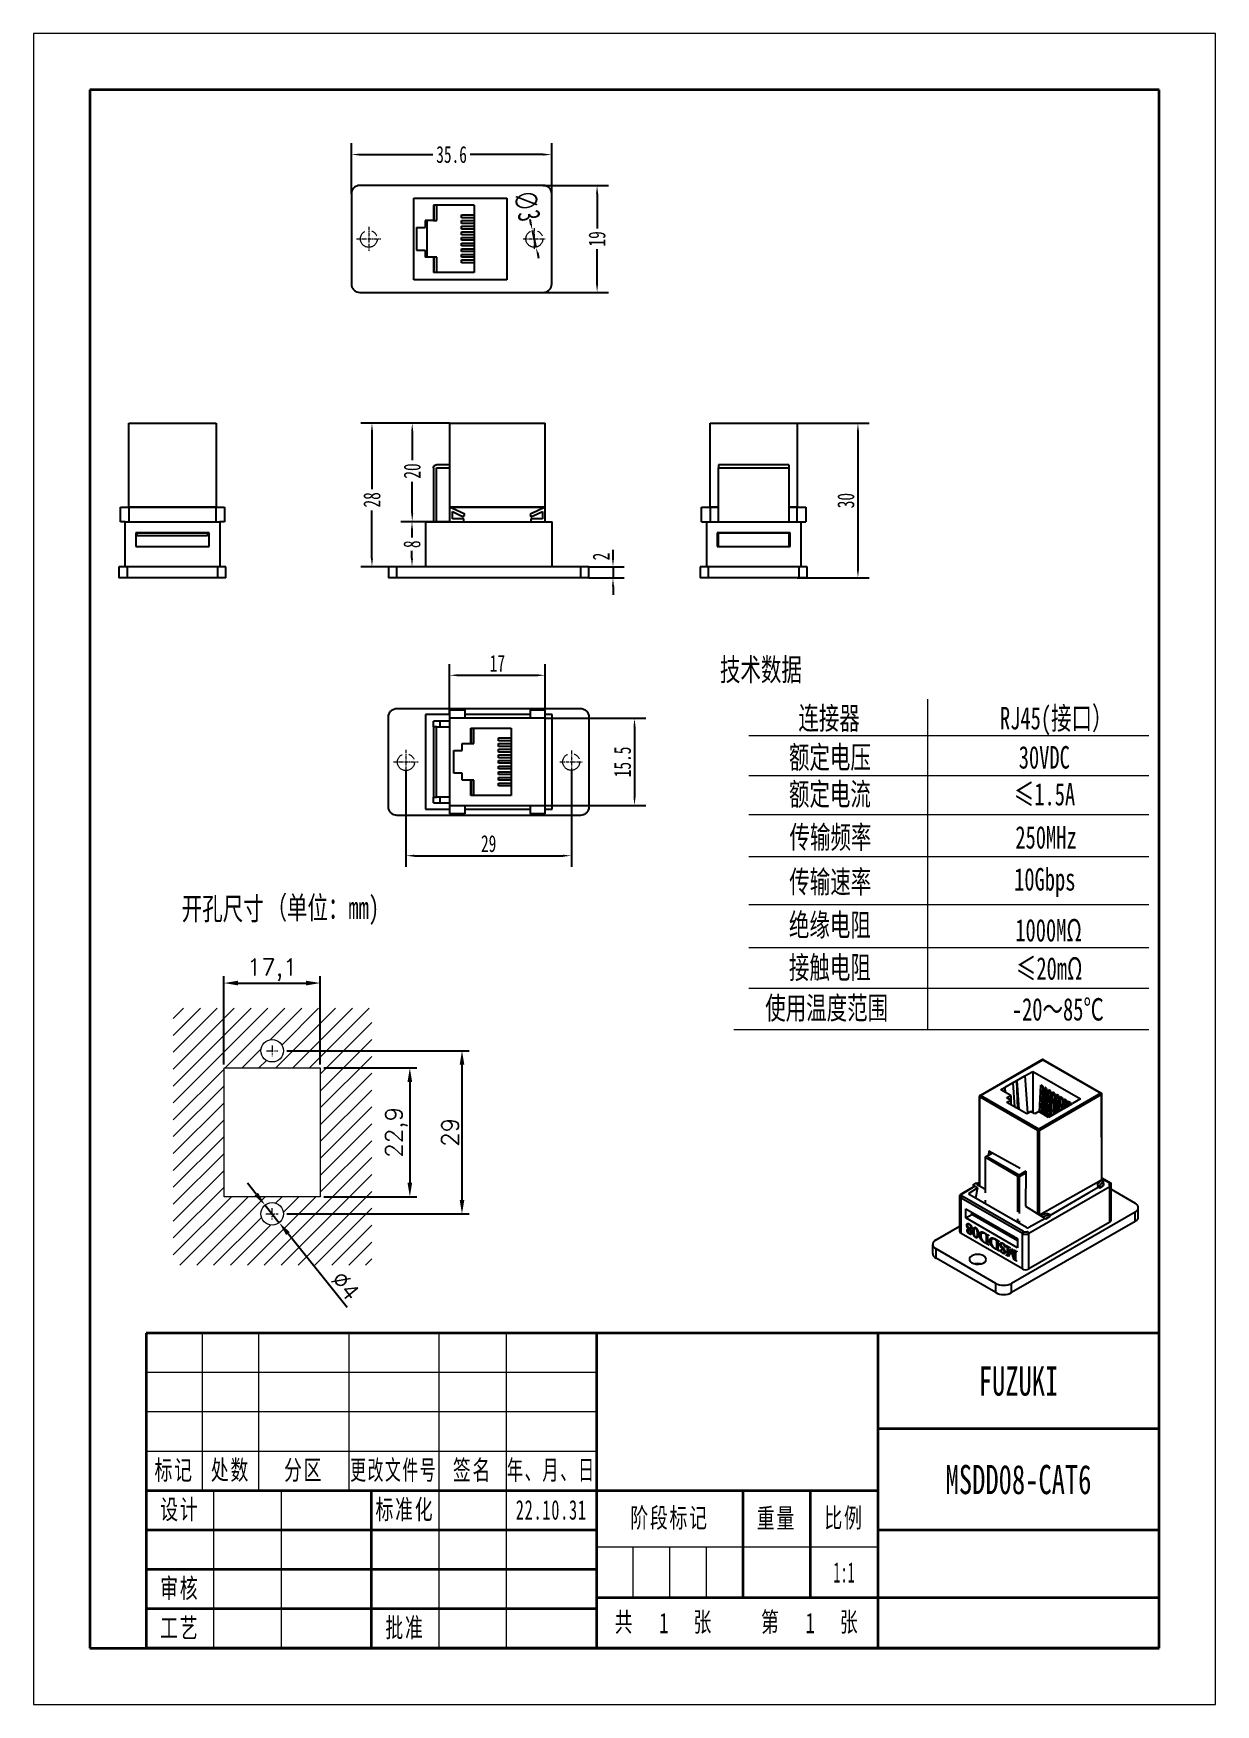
# Model space of a CAD drawing. Header units: millimetres. Extents: x 98 to 524, y -2487 to -1043.
# Drawn here: x 98 to 308, y -1340.1 to -1043.1 of the extents above; entities outside this region: 5.
import ezdxf
from ezdxf.enums import TextEntityAlignment as Align

# ---------------------------------------------------------------- set-up
doc = ezdxf.new("R2010")
doc.units = ezdxf.units.MM
doc.header["$PDSIZE"] = -1
doc.linetypes.add('CENTER', pattern=[10.16, 6.35, -1.27, 1.27, -1.27])
doc.linetypes.add('点画线', pattern=[18, 12, -2, 2, -2])
doc.layers.get('0').update_dxf_attribs({"lineweight": 18})
for name, color, linetype, lineweight in [('尺寸线层', 3, 'Continuous', 18), ('粗实线层', 7, 'Continuous', 35), ('细实线层', 7, 'Continuous', 18)]:
    doc.layers.add(name, color=color, linetype=linetype, lineweight=lineweight)
doc.styles.get("Standard").update_dxf_attribs({"font": 'txt.shx'})
doc.styles.add('标准', font='', dxfattribs={"width": 0.667})
doc.styles.get('标准').set_extended_font_data('宋体')
doc.dimstyles.new('ISO-25', dxfattribs={"dimtxt": 2.5, "dimasz": 2.5, "dimexe": 1.25, "dimexo": 0.625, "dimtad": 1, "dimtxsty": 'Standard', "dimcen": 2.5, "dimdle": 5, "dimadec": 0, "dimazin": 0, "dimtfac": 1, "dimtmove": 0, "dimatfit": 3, "dimfxl": 1, "dimarcsym": 0})
doc.dimstyles.get("Standard").update_dxf_attribs({"dimtxt": 1.5, "dimasz": 0.18, "dimexe": 0.18, "dimexo": 0.0625, "dimgap": 0.09, "dimtad": 0, "dimtih": 1, "dimtoh": 1, "dimdec": 4, "dimzin": 0, "dimdsep": 46, "dimtxsty": 'Standard', "dimcen": 0.09, "dimdle": 0.36, "dimadec": 0, "dimazin": 0, "dimtfac": 1, "dimtdec": 4, "dimtofl": 0, "dimtmove": 0, "dimatfit": 3, "dimfxl": 1, "dimtolj": 1, "dimarcsym": 0})
doc.dimstyles.new('标准', dxfattribs={"dimtxt": 4, "dimasz": 1, "dimexe": 2, "dimexo": 0, "dimtad": 1, "dimdsep": 46, "dimtxsty": '标准', "dimblk": '_CAXARROW', "dimcen": 0, "dimdle": 6, "dimazin": 2, "dimtfac": 0.707107, "dimtmove": 2, "dimatfit": 3, "dimfxl": 1, "dimfrac": 2, "dimtolj": 1, "dimarcsym": 1})

msp = doc.modelspace()

# ---------------------------------------------------------------- texts
at = {"linetype": '点画线', "style": '标准', "width": 0.667}
for s, p in [('技术数据', (219.906, -1158.157)), ('连接器 ', (233.839, -1166.791)), ('RJ45(接口） ', (269.653, -1166.791)), ('额定电压 ', (232.162, -1173.739)), ('额定电流 ', (232.162, -1180.293)), ('传输频率', (232.259, -1187.941)), ('传输速率', (232.222, -1195.876)), ('开孔尺寸', (124.292, -1200.654)), ('（单位：mm)', (139.349, -1200.468)), ('绝缘电阻', (232.162, -1203.529)), ('接触电阻', (232.162, -1211.083)), ('使用温度范围', (227.948, -1218.302))]:
    msp.add_text(s, height=4, dxfattribs=at).set_placement(p)
at = {"style": '标准', "width": 0.667}
for s, p in [(' 30VDC', (271.174, -1173.753)), ('≤1.5A', (272.12, -1180.307)), ('250MHz', (272.385, -1187.974)), ('10Gbps', (272.172, -1195.426)), ('1000MΩ', (272.377, -1204.484)), ('≤20mΩ', (272.49, -1211.275)), ('-20～85℃', (271.764, -1218.533))]:
    msp.add_text(s, height=4, dxfattribs=at).set_placement(p)
at = {"layer": '尺寸线层', "color": 7, "attachment_point": 5, "line_spacing_factor": 0.963108, "style": '标准'}
for s, insert, char_height, width in [('\\T1.1;标记', (122.951, -1298.602), 3.4806, 18), ('\\T1.1;处数', (132.951, -1298.602), 3.4806, 18), ('\\T1.1;分区', (145.951, -1298.602), 3.4806, 30), ('\\T1.1;{\\W0.592404;更改文件号}', (161.951, -1298.602), 3.48056, 30), ('\\T1.1;签名', (175.951, -1298.602), 3.4806, 22), ('\\T1.1;{\\W0.605422;年、月、日}', (189.951, -1298.602), 3.48056, 30), ('\\T1.1;设计', (123.951, -1305.602), 3.4806, 22), ('\\T1.1;标准化', (163.951, -1305.602), 3.4806, 22), ('{\\W0.60542;\\T1.1;22.10.31}', (189.951, -1305.517), 3.48056, 30), ('\\T1.1;阶段标记', (210.951, -1307.102), 3.4806, 50), ('\\T1.1;重量', (229.951, -1307.102), 3.4806, 22), ('\\T1.1;比例', (241.951, -1307.102), 3.4806, 22), ('\\T1.1;审核', (123.951, -1319.602), 3.4806, 22), ('\\T1.1;工艺', (123.951, -1326.602), 3.4806, 22), ('\\T1.1;批准', (163.951, -1326.602), 3.4806, 22), ('\\T1.1;共', (202.951, -1325.602), 3.4806, 8), ('\\T1.1;张', (216.951, -1325.602), 3.4806, 8), ('\\T1.1;第', (228.951, -1325.602), 3.4806, 8), ('\\T1.1;张', (242.951, -1325.602), 3.4806, 8)]:
    msp.add_mtext(s, dxfattribs=dict(at, insert=insert, char_height=char_height, width=width))
at = {"layer": '尺寸线层', "color": 7, "style": '标准'}
for tag, text, height, width, p in [('FUZUKI', '', 5.191, 0.667, (272.951, -1282.602)), ('MSDD08-CAT6', '', 5.191, 0.667, (272.951, -1300.102)), ('1:1', '1:1', 3.6334, 0.510551, (241.951, -1316.602)), ('1', '', 3.633, 0.667, (209.951, -1325.602)), ('1', '', 3.633, 0.667, (235.951, -1325.602))]:
    msp.add_attdef(tag, text=text, height=height, dxfattribs=dict(at, width=width)).set_placement(p, align=Align.MIDDLE_CENTER)

# ---------------------------------------------------------------- blocks, each defined once
blk = doc.blocks.new('$CAXA_FRAME_13B17AC1$')
at = {"layer": '粗实线层'}
for p, q in [((95, 138.5), (-95, 138.5)), ((-95, 138.5), (-95, -138.5)), ((95, -138.5), (95, 138.5)), ((-95, -138.5), (95, -138.5))]:
    blk.add_line(p, q, dxfattribs=at)
at = {"layer": '细实线层'}
for p, q in [((105, 148.5), (-105, 148.5)), ((-105, 148.5), (-105, -148.5)), ((105, -148.5), (105, 148.5)), ((-105, -148.5), (105, -148.5))]:
    blk.add_line(p, q, dxfattribs=at)
blk = doc.blocks.new('_CAXARROW')
blk.add_hatch(color=0).paths.add_polyline_path([(0, 0), (-1, 0.125), (-1, -0.125)], flags=0)
blk = doc.blocks.new('*D4')
at = {"color": 0, "lineweight": -2, "transparency": 16777216}
for p, q in [((171.87, -1112.38), (156.09, -1112.38)), ((158.09, -1113.88), (158.09, -1124.1)), ((158.09, -1136.38), (158.09, -1127.9)), ((171.87, -1137.88), (156.09, -1137.88))]:
    blk.add_line(p, q, dxfattribs=at)
at = {"layer": 'Defpoints', "color": 0, "lineweight": 13, "transparency": 16777216}
for p in [(171.87, -1112.38), (158.09, -1137.88), (171.87, -1137.88)]:
    blk.add_point(p, dxfattribs=at)
at = {"color": 0, "lineweight": -2, "transparency": 16777216, "xscale": 1.5, "yscale": 1.5, "zscale": 1.5}
for p, rotation in [((158.09, -1112.38), 90), ((158.09, -1137.88), 270)]:
    blk.add_blockref('_CAXARROW', p, dxfattribs=dict(at, rotation=rotation))
at = {"color": 0, "transparency": 16777216, "insert": (158.09, -1126), "char_height": 3, "attachment_point": 5, "rotation": 90, "style": '标准'}
blk.add_mtext('\\A1;28', dxfattribs=at)
blk = doc.blocks.new('*D5')
at = {"color": 0, "lineweight": -2, "transparency": 16777216}
for p, q in [((171.87, -1112.38), (163.24, -1112.38)), ((165.24, -1113.88), (165.24, -1118.96)), ((165.24, -1128.38), (165.24, -1122.78)), ((171.87, -1129.88), (163.24, -1129.88))]:
    blk.add_line(p, q, dxfattribs=at)
at = {"layer": 'Defpoints', "color": 0, "lineweight": 13, "transparency": 16777216}
for p in [(171.87, -1112.38), (165.24, -1129.88), (171.87, -1129.88)]:
    blk.add_point(p, dxfattribs=at)
at = {"color": 0, "lineweight": -2, "transparency": 16777216, "xscale": 1.5, "yscale": 1.5, "zscale": 1.5}
for p, rotation in [((165.24, -1112.38), 89.99985363878854), ((165.24, -1129.88), 269.9998536387886)]:
    blk.add_blockref('_CAXARROW', p, dxfattribs=dict(at, rotation=rotation))
at = {"color": 0, "transparency": 16777216, "insert": (165.24, -1120.87), "char_height": 3, "attachment_point": 5, "rotation": 89.9999, "style": '标准'}
blk.add_mtext('\\A1;20', dxfattribs=at)
blk = doc.blocks.new('*D6')
at = {"color": 0, "lineweight": -2, "transparency": 16777216}
for p, q in [((165.24, -1129.88), (163.2, -1129.88)), ((165.2, -1131.38), (165.2, -1132.68)), ((165.2, -1136.38), (165.2, -1135.07)), ((165.24, -1137.88), (163.2, -1137.88))]:
    blk.add_line(p, q, dxfattribs=at)
at = {"layer": 'Defpoints', "color": 0, "lineweight": 13, "transparency": 16777216}
for p in [(165.24, -1129.88), (165.2, -1137.88), (165.24, -1137.88)]:
    blk.add_point(p, dxfattribs=at)
at = {"color": 0, "lineweight": -2, "transparency": 16777216, "xscale": 1.5, "yscale": 1.5, "zscale": 1.5}
for p, rotation in [((165.2, -1129.88), 90), ((165.2, -1137.88), 270)]:
    blk.add_blockref('_CAXARROW', p, dxfattribs=dict(at, rotation=rotation))
at = {"color": 0, "transparency": 16777216, "insert": (165.2, -1133.88), "char_height": 3, "attachment_point": 5, "rotation": 90, "style": '标准'}
blk.add_mtext('\\A1;8', dxfattribs=at)
blk = doc.blocks.new('*D7')
at = {"color": 0, "lineweight": -2, "transparency": 16777216}
for p, q in [((154.43, -1071.62), (154.43, -1062.63)), ((190.03, -1071.62), (190.03, -1062.63)), ((155.93, -1064.63), (168.9, -1064.63)), ((188.53, -1064.63), (175.56, -1064.63))]:
    blk.add_line(p, q, dxfattribs=at)
at = {"layer": 'Defpoints', "color": 0, "lineweight": 13, "transparency": 16777216}
for p in [(190.03, -1064.63), (154.43, -1071.62), (190.03, -1071.62)]:
    blk.add_point(p, dxfattribs=at)
at = {"color": 0, "lineweight": -2, "transparency": 16777216, "xscale": 1.5, "yscale": 1.5, "zscale": 1.5, "rotation": 180}
blk.add_blockref('_CAXARROW', (154.43, -1064.63), dxfattribs=at)
at = {"color": 0, "lineweight": -2, "transparency": 16777216, "xscale": 1.5, "yscale": 1.5, "zscale": 1.5}
blk.add_blockref('_CAXARROW', (190.03, -1064.63), dxfattribs=at)
at = {"color": 0, "transparency": 16777216, "insert": (172.23, -1064.63), "char_height": 3, "attachment_point": 5, "style": '标准'}
blk.add_mtext('\\A1;35.6', dxfattribs=at)
blk = doc.blocks.new('*D8')
at = {"color": 0, "lineweight": -2, "transparency": 16777216}
for p, q in [((188.53, -1070.12), (200.08, -1070.12)), ((198.08, -1071.62), (198.08, -1077.8)), ((198.08, -1087.62), (198.08, -1081.43)), ((188.53, -1089.12), (200.08, -1089.12))]:
    blk.add_line(p, q, dxfattribs=at)
at = {"layer": 'Defpoints', "color": 0, "lineweight": 13, "transparency": 16777216}
for p in [(188.53, -1070.12), (188.53, -1089.12), (198.08, -1089.12)]:
    blk.add_point(p, dxfattribs=at)
at = {"color": 0, "lineweight": -2, "transparency": 16777216, "xscale": 1.5, "yscale": 1.5, "zscale": 1.5}
for p, rotation in [((198.08, -1070.12), 90), ((198.08, -1089.12), 270)]:
    blk.add_blockref('_CAXARROW', p, dxfattribs=dict(at, rotation=rotation))
at = {"color": 0, "transparency": 16777216, "insert": (198.08, -1079.62), "char_height": 3, "attachment_point": 5, "rotation": 90, "style": '标准'}
blk.add_mtext('\\A1;19', dxfattribs=at)
blk = doc.blocks.new('*D9')
at = {"color": 0, "lineweight": -2, "transparency": 16777216}
for p, q in [((200.91, -1136.38), (200.91, -1134.88)), ((196.62, -1137.88), (202.91, -1137.88)), ((196.62, -1139.88), (202.91, -1139.88)), ((200.91, -1137.88), (200.91, -1139.88)), ((200.91, -1141.38), (200.91, -1142.88))]:
    blk.add_line(p, q, dxfattribs=at)
at = {"layer": 'Defpoints', "color": 0, "lineweight": 13, "transparency": 16777216}
for p in [(196.62, -1137.88), (196.62, -1139.88), (200.91, -1139.88)]:
    blk.add_point(p, dxfattribs=at)
at = {"color": 0, "lineweight": -2, "transparency": 16777216, "xscale": 1.5, "yscale": 1.5, "zscale": 1.5}
for p, rotation in [((200.91, -1137.88), 270), ((200.91, -1139.88), 90)]:
    blk.add_blockref('_CAXARROW', p, dxfattribs=dict(at, rotation=rotation))
at = {"color": 0, "transparency": 16777216, "insert": (198.79, -1136.07), "char_height": 3, "attachment_point": 5, "rotation": 90, "style": '标准'}
blk.add_mtext('\\A1;2', dxfattribs=at)
blk = doc.blocks.new('*D10')
at = {"color": 0, "lineweight": -2, "transparency": 16777216}
for p, q in [((233.64, -1112.38), (246.42, -1112.38)), ((244.42, -1113.88), (244.42, -1138.38)), ((233.64, -1139.88), (246.42, -1139.88))]:
    blk.add_line(p, q, dxfattribs=at)
at = {"layer": 'Defpoints', "color": 0, "lineweight": 13, "transparency": 16777216}
for p in [(233.64, -1112.38), (233.64, -1139.88), (244.42, -1139.88)]:
    blk.add_point(p, dxfattribs=at)
at = {"color": 0, "lineweight": -2, "transparency": 16777216, "xscale": 1.5, "yscale": 1.5, "zscale": 1.5}
for p, rotation in [((244.42, -1112.38), 90), ((244.42, -1139.88), 270)]:
    blk.add_blockref('_CAXARROW', p, dxfattribs=dict(at, rotation=rotation))
at = {"color": 0, "transparency": 16777216, "insert": (242.29, -1126.13), "char_height": 3, "attachment_point": 5, "rotation": 90, "style": '标准'}
blk.add_mtext('\\A1;30', dxfattribs=at)
blk = doc.blocks.new('*D11')
at = {"color": 0, "lineweight": -2, "transparency": 16777216}
for p, q in [((171.87, -1164.07), (171.87, -1155.17)), ((188.87, -1164.07), (188.87, -1155.17)), ((173.37, -1157.17), (187.37, -1157.17))]:
    blk.add_line(p, q, dxfattribs=at)
at = {"layer": 'Defpoints', "color": 0, "lineweight": 13, "transparency": 16777216}
for p in [(188.87, -1157.17), (171.87, -1164.07), (188.87, -1164.07)]:
    blk.add_point(p, dxfattribs=at)
at = {"color": 0, "lineweight": -2, "transparency": 16777216, "xscale": 1.5, "yscale": 1.5, "zscale": 1.5, "rotation": 180}
blk.add_blockref('_CAXARROW', (171.87, -1157.17), dxfattribs=at)
at = {"color": 0, "lineweight": -2, "transparency": 16777216, "xscale": 1.5, "yscale": 1.5, "zscale": 1.5}
blk.add_blockref('_CAXARROW', (188.87, -1157.17), dxfattribs=at)
at = {"color": 0, "transparency": 16777216, "insert": (180.37, -1155.05), "char_height": 3, "attachment_point": 5, "style": '标准'}
blk.add_mtext('\\A1;17', dxfattribs=at)
blk = doc.blocks.new('*D12')
at = {"color": 0, "lineweight": -2, "transparency": 16777216}
for p, q in [((188.87, -1164.82), (206.73, -1164.82)), ((204.73, -1166.32), (204.73, -1178.82)), ((188.87, -1180.32), (206.73, -1180.32))]:
    blk.add_line(p, q, dxfattribs=at)
at = {"layer": 'Defpoints', "color": 0, "lineweight": 13, "transparency": 16777216}
for p in [(188.87, -1164.82), (188.87, -1180.32), (204.73, -1180.32)]:
    blk.add_point(p, dxfattribs=at)
at = {"color": 0, "lineweight": -2, "transparency": 16777216, "xscale": 1.5, "yscale": 1.5, "zscale": 1.5}
for p, rotation in [((204.73, -1164.82), 90), ((204.73, -1180.32), 270)]:
    blk.add_blockref('_CAXARROW', p, dxfattribs=dict(at, rotation=rotation))
at = {"color": 0, "transparency": 16777216, "insert": (202.61, -1172.57), "char_height": 3, "attachment_point": 5, "rotation": 90, "style": '标准'}
blk.add_mtext('\\A1;15.5', dxfattribs=at)
blk = doc.blocks.new('*D13')
at = {"color": 0, "lineweight": -2, "transparency": 16777216}
for p, q in [((164.12, -1174.17), (164.12, -1191.24)), ((193.52, -1174.17), (193.52, -1191.24)), ((165.62, -1189.24), (192.02, -1189.24))]:
    blk.add_line(p, q, dxfattribs=at)
at = {"layer": 'Defpoints', "color": 0, "linetype": 'CENTER', "lineweight": 13, "transparency": 16777216}
for p in [(164.12, -1174.17), (193.52, -1174.17), (193.52, -1189.24)]:
    blk.add_point(p, dxfattribs=at)
at = {"color": 0, "linetype": 'CENTER', "lineweight": -2, "transparency": 16777216, "xscale": 1.5, "yscale": 1.5, "zscale": 1.5, "rotation": 180}
blk.add_blockref('_CAXARROW', (164.12, -1189.24), dxfattribs=at)
at = {"color": 0, "linetype": 'CENTER', "lineweight": -2, "transparency": 16777216, "xscale": 1.5, "yscale": 1.5, "zscale": 1.5}
blk.add_blockref('_CAXARROW', (193.52, -1189.24), dxfattribs=at)
at = {"color": 0, "linetype": 'CENTER', "transparency": 16777216, "insert": (178.82, -1187.11), "char_height": 3, "width": 8.895, "attachment_point": 5, "style": '标准'}
blk.add_mtext('\\A1;29', dxfattribs=at)
blk = doc.blocks.new('*D14')
at = {"color": 0, "lineweight": -2, "transparency": 16777216}
for p, q in [((186.39, -1077.18), (186.17, -1076.2)), ((187.25, -1081.08), (186.6, -1078.15)), ((187.47, -1082.06), (187.69, -1083.04))]:
    blk.add_line(p, q, dxfattribs=at)
at = {"layer": 'Defpoints', "color": 0, "linetype": 'CENTER', "lineweight": 13, "transparency": 16777216}
for p in [(186.6, -1078.15), (187.25, -1081.08)]:
    blk.add_point(p, dxfattribs=at)
at = {"color": 0, "linetype": 'CENTER', "lineweight": -2, "transparency": 16777216}
for p, rotation in [((186.6, -1078.15), 282.4836000646567), ((187.25, -1081.08), 102.4836000646567)]:
    blk.add_blockref('_CAXARROW', p, dxfattribs=dict(at, rotation=rotation))
at = {"color": 0, "linetype": 'CENTER', "transparency": 16777216, "insert": (185.63, -1073.73), "char_height": 4, "attachment_point": 5, "rotation": 282.4836, "style": '标准'}
blk.add_mtext('\\A1;∅3', dxfattribs=at)
blk = doc.blocks.new('*D15')
at = {"color": 0, "linetype": 'Continuous', "lineweight": -2, "transparency": 16777216}
for p, q in [((131.8, -1226.32), (131.8, -1210.62)), ((148.9, -1226.32), (148.9, -1210.62)), ((134.3, -1211.87), (146.4, -1211.87))]:
    blk.add_line(p, q, dxfattribs=at)
at = {"color": 0, "transparency": 16777216}
for points in [[(134.3, -1211.46), (134.3, -1212.29), (131.8, -1211.87)], [(146.4, -1211.46), (146.4, -1212.29), (148.9, -1211.87)]]:
    blk.add_solid(points, dxfattribs=at)
at = {"layer": 'Defpoints', "color": 0, "transparency": 16777216}
for p in [(148.9, -1211.87), (131.8, -1226.95), (148.9, -1226.95)]:
    blk.add_point(p, dxfattribs=at)
at = {"color": 0, "transparency": 16777216, "insert": (140.35, -1209.5), "char_height": 3, "attachment_point": 5}
blk.add_mtext('17,1', dxfattribs=at)
blk = doc.blocks.new('*D16')
at = {"color": 0, "lineweight": -2, "transparency": 16777216}
for p, q in [((149.53, -1226.95), (166.07, -1226.95)), ((164.82, -1229.45), (164.82, -1247.35)), ((149.53, -1249.85), (166.07, -1249.85))]:
    blk.add_line(p, q, dxfattribs=at)
at = {"color": 0, "transparency": 16777216}
for points in [[(164.4, -1229.45), (165.23, -1229.45), (164.82, -1226.95)], [(164.4, -1247.35), (165.23, -1247.35), (164.82, -1249.85)]]:
    blk.add_solid(points, dxfattribs=at)
at = {"layer": 'Defpoints', "color": 0, "transparency": 16777216}
for p in [(148.9, -1226.95), (148.9, -1249.85), (164.82, -1249.85)]:
    blk.add_point(p, dxfattribs=at)
at = {"color": 0, "transparency": 16777216, "insert": (162.44, -1238.4), "char_height": 3, "attachment_point": 5, "rotation": 90}
blk.add_mtext('\\A1;22,9', dxfattribs=at)
blk = doc.blocks.new('*D17')
at = {"color": 0, "lineweight": -2, "transparency": 16777216}
for p, q in [((142.98, -1223.9), (175.33, -1223.9)), ((174.08, -1226.4), (174.08, -1250.4)), ((142.98, -1252.9), (175.33, -1252.9))]:
    blk.add_line(p, q, dxfattribs=at)
at = {"color": 0, "linetype": '点画线', "transparency": 16777216}
for points in [[(173.67, -1226.4), (174.5, -1226.4), (174.08, -1223.9)], [(173.67, -1250.4), (174.5, -1250.4), (174.08, -1252.9)]]:
    blk.add_solid(points, dxfattribs=at)
at = {"layer": 'Defpoints', "color": 0, "linetype": '点画线', "transparency": 16777216}
for p in [(142.35, -1223.9), (142.35, -1252.9), (174.08, -1252.9)]:
    blk.add_point(p, dxfattribs=at)
at = {"color": 0, "linetype": '点画线', "transparency": 16777216, "insert": (171.96, -1238.4), "char_height": 3, "attachment_point": 5, "rotation": 90}
blk.add_mtext('\\A1;29', dxfattribs=at)
blk = doc.blocks.new('*D18')
at = {"color": 0, "lineweight": -2, "transparency": 16777216}
for p, q in [((137.53, -1249.39), (135.96, -1247.45)), ((139.1, -1251.34), (141.61, -1254.46)), ((143.18, -1256.4), (153.69, -1269.45))]:
    blk.add_line(p, q, dxfattribs=at)
at = {"color": 0, "linetype": '点画线', "transparency": 16777216}
for points in [[(137.85, -1249.13), (137.21, -1249.66), (139.1, -1251.34)], [(143.5, -1256.14), (142.85, -1256.66), (141.61, -1254.46)]]:
    blk.add_solid(points, dxfattribs=at)
at = {"layer": 'Defpoints', "color": 0, "linetype": '点画线', "transparency": 16777216}
for p in [(139.1, -1251.34), (141.61, -1254.46)]:
    blk.add_point(p, dxfattribs=at)
at = {"color": 0, "linetype": '点画线', "transparency": 16777216, "insert": (153.39, -1265.68), "char_height": 3, "attachment_point": 5, "rotation": 308.8646}
blk.add_mtext('\\A1;∅4', dxfattribs=at)

# ---------------------------------------------------------------- dimensions: what is measured, and where the dimension line sits
dim = msp.add_aligned_dim(p1=(154.429, -1071.619), p2=(190.029, -1071.619), distance=6.994, dimstyle='标准', override={"dimtxt": 3, "dimasz": 1.5, "dimtad": 0})
dim.commit()
dim.dimension.update_dxf_attribs({"geometry": '*D7', "text_midpoint": (172.229, -1064.625)})
at = {"linetype": 'CENTER'}
dim = msp.add_diameter_dim_2p(p1=(187.253, -1081.084), p2=(186.605, -1078.155), dimstyle='标准', dxfattribs=at)
dim.commit()
dim.dimension.update_dxf_attribs({"geometry": '*D14', "text_midpoint": (185.626, -1073.732), "dimtype": 163})
for base, p1, p2, override, picture, middle in [((198.081, -1089.119), (188.529, -1070.119), (188.529, -1089.119), {"dimtxt": 3, "dimasz": 1.5, "dimtad": 0}, '*D8', (198.081, -1079.619)), ((204.734, -1180.318), (188.874, -1164.818), (188.874, -1180.318), {"dimtxt": 3, "dimasz": 1.5}, '*D12', (202.609, -1172.568))]:
    dim = msp.add_linear_dim(base=base, p1=p1, p2=p2, angle=90, dimstyle='标准', override=override)
    dim.commit()
    dim.dimension.update_dxf_attribs({"geometry": picture, "text_midpoint": middle})
for base, p2, angle, text, picture, middle, dimtype in [((158.086, -1137.879), (171.874, -1137.879), 90, '28', '*D4', (158.086, -1126.004), 160), ((165.236, -1129.879), (171.874, -1129.879), 269.99985, '20', '*D5', (165.236, -1120.871), 161)]:
    dim = msp.add_linear_dim(base=base, p1=(171.874, -1112.379), p2=p2, angle=angle, text=text, dimstyle='标准', override={"dimtxt": 3, "dimasz": 1.5, "dimtad": 0})
    dim.commit()
    dim.dimension.update_dxf_attribs({"geometry": picture, "text_midpoint": middle, "dimtype": dimtype})
dim = msp.add_aligned_dim(p1=(233.642, -1112.379), p2=(233.642, -1139.879), distance=10.778, text='30', dimstyle='标准', override={"dimtxt": 3, "dimasz": 1.5})
dim.commit()
dim.dimension.update_dxf_attribs({"geometry": '*D10', "text_midpoint": (242.295, -1126.129)})
for base, p1, p2, dimstyle, override, picture, middle in [((165.195, -1137.879), (165.236, -1129.879), (165.236, -1137.879), '标准', {"dimtxt": 3, "dimasz": 1.5, "dimtad": 0}, '*D6', (165.195, -1133.879)), ((200.912, -1139.879), (196.624, -1137.879), (196.624, -1139.879), '标准', {"dimtxt": 3, "dimasz": 1.5}, '*D9', (198.788, -1136.067)), ((164.817, -1249.848), (148.904, -1226.948), (148.904, -1249.848), 'Standard', {"dimtxt": 3, "dimasz": 2.5, "dimexe": 1.25, "dimexo": 0.625, "dimgap": 0.625, "dimtad": 1, "dimtih": 0, "dimtoh": 0, "dimdec": 2, "dimzin": 8, "dimdsep": 44, "dimdle": 5, "dimtdec": 2, "dimtofl": 1, "dimatfit": 0, "dimarcsym": 1}, '*D16', (164.817, -1238.398))]:
    dim = msp.add_linear_dim(base=base, p1=p1, p2=p2, angle=90, dimstyle=dimstyle, override=override)
    dim.commit()
    dim.dimension.update_dxf_attribs({"geometry": picture, "text_midpoint": middle, "dimtype": 160})
for base, p1, p2, dimstyle, override, picture, middle in [((188.874, -1157.172), (171.874, -1164.068), (188.874, -1164.068), '标准', {"dimtxt": 3, "dimasz": 1.5}, '*D11', (180.374, -1155.047)), ((148.904, -1211.874), (131.804, -1226.948), (148.904, -1226.948), 'ISO-25', {"dimtxt": 3}, '*D15', (140.354, -1209.499))]:
    dim = msp.add_linear_dim(base=base, p1=p1, p2=p2, dimstyle=dimstyle, override=override)
    dim.commit()
    dim.dimension.update_dxf_attribs({"geometry": picture, "text_midpoint": middle})
dim = msp.add_linear_dim(base=(193.524, -1189.236), p1=(164.124, -1174.168), p2=(193.524, -1174.168), text='29', dimstyle='标准', override={"dimtxt": 3, "dimasz": 1.5}, dxfattribs=at)
dim.commit()
dim.dimension.update_dxf_attribs({"geometry": '*D13', "text_midpoint": (178.824, -1187.111)})
at = {"linetype": '点画线'}
dim = msp.add_linear_dim(base=(174.084, -1252.898), p1=(142.354, -1223.898), p2=(142.354, -1252.898), angle=90, dimstyle='Standard', override={"dimtxt": 3, "dimasz": 2.5, "dimexe": 1.25, "dimexo": 0.625, "dimgap": 0.625, "dimtad": 1, "dimtih": 0, "dimtoh": 0, "dimdec": 2, "dimzin": 8, "dimdsep": 44, "dimdle": 5, "dimtdec": 2, "dimtofl": 1, "dimatfit": 0, "dimarcsym": 1}, dxfattribs=at)
dim.commit()
dim.dimension.update_dxf_attribs({"geometry": '*D17', "text_midpoint": (171.959, -1238.398)})
dim = msp.add_diameter_dim_2p(p1=(139.099, -1251.341), p2=(141.609, -1254.455), dimstyle='Standard', override={"dimtxt": 3, "dimasz": 2.5, "dimexe": 1.25, "dimexo": 0.625, "dimgap": 0.625, "dimtad": 1, "dimtih": 0, "dimtoh": 0, "dimdec": 2, "dimzin": 8, "dimdsep": 44, "dimdle": 5, "dimtdec": 2, "dimtofl": 1, "dimatfit": 0, "dimarcsym": 1}, dxfattribs=at)
dim.commit()
dim.dimension.update_dxf_attribs({"geometry": '*D18', "text_midpoint": (151.732, -1267.017), "dimtype": 163})

# ---------------------------------------------------------------- hatches: boundary and pattern name
h = msp.add_hatch()
h.set_pattern_fill('JIS_WOOD', color=256, scale=3)
h.set_pattern_definition([(45, (186.0974, -1217.8628), (-1.5, 1.5), [])])
h.paths.add_polyline_path([(158.061, -1216.352), (122.789, -1216.352), (122.789, -1262.005), (158.061, -1262.005)])
h.paths.add_polyline_path([(131.804, -1226.948), (148.904, -1226.948), (148.904, -1249.848), (131.804, -1249.848)], flags=16)
h.paths.add_polyline_path([(142.354, -1223.898, -1), (138.354, -1223.898, -1)], flags=16)
h.paths.add_polyline_path([(142.354, -1252.898, -1), (138.354, -1252.898, -1)], flags=16)

# ---------------------------------------------------------------- linework, layer by layer
at = {"color": 7, "linetype": 'Continuous', "lineweight": 25}
for p, q in [((154.429, -1071.619), (154.429, -1087.619)), ((188.529, -1070.119), (155.929, -1070.119)), ((190.029, -1087.619), (190.029, -1071.619)), ((165.529, -1086.869), (165.529, -1072.369)), ((165.529, -1072.369), (182.029, -1072.369)), ((165.529, -1086.869), (165.529, -1072.369)), ((165.529, -1072.369), (182.029, -1072.369)), ((176.229, -1073.619), (169.029, -1073.619)), ((169.029, -1073.619), (169.029, -1076.369)), ((169.1, -1073.619), (169.1, -1076.369)), ((169.6, -1076.369), (169.6, -1073.619)), ((176.229, -1073.619), (176.229, -1085.619)), ((182.029, -1072.369), (182.029, -1086.869)), ((182.029, -1072.369), (182.029, -1086.869)), ((166.029, -1077.619), (167.529, -1077.619)), ((166.029, -1077.619), (166.029, -1081.619)), ((169.029, -1076.369), (167.529, -1076.369)), ((167.529, -1076.369), (167.529, -1077.619)), ((167.815, -1076.369), (167.815, -1082.869)), ((169.029, -1076.369), (169.1, -1076.369)), ((169.1, -1076.369), (169.6, -1076.369)), ((173.982, -1075.869), (173.982, -1075.369)), ((173.982, -1075.369), (176.229, -1075.369)), ((176.229, -1075.869), (173.982, -1075.869)), ((173.982, -1076.869), (173.982, -1076.369)), ((173.982, -1076.369), (176.229, -1076.369)), ((176.229, -1076.869), (173.982, -1076.869)), ((173.982, -1077.369), (176.229, -1077.369)), ((173.982, -1077.869), (173.982, -1077.369)), ((176.229, -1077.869), (173.982, -1077.869)), ((173.982, -1078.869), (173.982, -1078.369)), ((173.982, -1078.369), (176.229, -1078.369)), ((176.229, -1078.869), (173.982, -1078.869)), ((173.982, -1079.369), (176.229, -1079.369)), ((173.982, -1079.869), (173.982, -1079.369)), ((176.229, -1079.869), (173.982, -1079.869)), ((173.982, -1080.369), (176.229, -1080.369)), ((173.982, -1080.869), (173.982, -1080.369)), ((176.229, -1080.869), (173.982, -1080.869)), ((166.029, -1081.619), (167.529, -1081.619)), ((167.529, -1081.619), (167.529, -1082.869)), ((169.029, -1082.869), (167.529, -1082.869)), ((169.1, -1082.869), (169.029, -1082.869)), ((169.029, -1082.869), (169.029, -1085.619)), ((169.1, -1082.869), (169.1, -1085.619)), ((169.6, -1082.869), (169.1, -1082.869)), ((169.6, -1085.619), (169.6, -1082.869)), ((173.982, -1081.369), (176.229, -1081.369)), ((173.982, -1081.869), (173.982, -1081.369)), ((176.229, -1081.869), (173.982, -1081.869)), ((173.982, -1082.369), (176.229, -1082.369)), ((173.982, -1082.869), (173.982, -1082.369)), ((176.229, -1082.869), (173.982, -1082.869)), ((173.982, -1083.869), (173.982, -1083.369)), ((173.982, -1083.369), (176.229, -1083.369)), ((176.229, -1083.869), (173.982, -1083.869)), ((182.029, -1086.869), (165.529, -1086.869)), ((182.029, -1086.869), (165.529, -1086.869)), ((176.229, -1085.619), (169.029, -1085.619)), ((155.929, -1089.119), (188.529, -1089.119)), ((114.899, -1127.296), (114.899, -1112.379)), ((114.899, -1112.379), (130.399, -1112.379)), ((130.399, -1112.379), (130.399, -1127.296)), ((171.874, -1112.379), (171.874, -1127.296)), ((171.874, -1112.379), (188.874, -1112.379)), ((188.874, -1127.296), (188.874, -1112.379)), ((218.142, -1127.296), (218.142, -1112.379)), ((218.142, -1112.379), (233.642, -1112.379)), ((233.642, -1112.379), (233.642, -1127.296)), ((169.024, -1120.279), (169.024, -1129.879)), ((171.874, -1119.779), (169.524, -1119.779)), ((169.524, -1120.279), (171.874, -1120.279)), ((169.524, -1129.879), (169.524, -1120.279)), ((232.142, -1119.779), (219.642, -1119.779)), ((219.642, -1119.779), (219.642, -1120.279)), ((219.642, -1120.279), (232.142, -1120.279)), ((219.642, -1129.879), (219.642, -1120.279)), ((232.142, -1119.779), (232.142, -1120.279)), ((232.142, -1120.279), (232.142, -1129.879)), ((113.399, -1129.879), (113.399, -1127.296)), ((113.399, -1127.296), (131.899, -1127.296)), ((130.399, -1127.296), (114.899, -1127.296)), ((130.399, -1127.296), (114.899, -1127.296)), ((114.899, -1127.296), (114.899, -1129.879)), ((130.399, -1129.879), (130.399, -1127.296)), ((131.899, -1127.296), (131.899, -1129.879)), ((188.874, -1127.296), (171.874, -1127.296)), ((171.874, -1127.296), (188.874, -1127.296)), ((171.874, -1127.296), (171.874, -1129.879)), ((172.374, -1129.379), (172.374, -1128.078)), ((188.374, -1128.078), (188.374, -1129.379)), ((188.874, -1129.879), (188.874, -1127.296)), ((216.642, -1129.879), (216.642, -1127.296)), ((216.642, -1127.296), (219.642, -1127.296)), ((219.642, -1127.296), (218.142, -1127.296)), ((218.142, -1127.296), (218.142, -1129.879)), ((219.642, -1127.296), (218.142, -1127.296)), ((233.642, -1127.296), (232.142, -1127.296)), ((233.642, -1127.296), (232.142, -1127.296)), ((232.142, -1127.296), (235.142, -1127.296)), ((233.642, -1129.879), (233.642, -1127.296)), ((235.142, -1127.296), (235.142, -1129.879)), ((114.249, -1129.879), (113.399, -1129.879)), ((114.249, -1137.879), (114.249, -1129.879)), ((114.249, -1129.879), (131.049, -1129.879)), ((131.899, -1129.879), (131.049, -1129.879)), ((131.049, -1129.879), (131.049, -1137.879)), ((167.574, -1129.879), (171.874, -1129.879)), ((167.574, -1129.879), (167.574, -1137.879)), ((171.874, -1129.879), (174.41, -1129.879)), ((174.41, -1129.379), (172.374, -1129.379)), ((174.41, -1129.879), (174.41, -1129.379)), ((174.41, -1129.879), (186.339, -1129.879)), ((188.374, -1129.379), (186.339, -1129.379)), ((186.339, -1129.379), (186.339, -1129.879)), ((186.339, -1129.879), (188.874, -1129.879)), ((188.875, -1129.879), (190.074, -1129.879)), ((190.074, -1137.879), (190.074, -1129.879)), ((216.642, -1129.879), (217.492, -1129.879)), ((217.492, -1129.879), (217.492, -1137.879)), ((217.492, -1129.879), (234.292, -1129.879)), ((234.292, -1129.879), (234.292, -1137.879)), ((234.292, -1129.879), (235.142, -1129.879)), ((129.149, -1131.879), (116.149, -1131.879)), ((116.149, -1131.879), (116.149, -1134.279)), ((116.149, -1134.279), (129.149, -1134.279)), ((116.399, -1131.879), (128.899, -1131.879)), ((116.399, -1132.379), (116.399, -1131.879)), ((128.899, -1132.379), (116.399, -1132.379)), ((128.899, -1131.879), (128.899, -1132.379)), ((129.149, -1134.279), (129.149, -1131.879)), ((232.392, -1131.879), (219.392, -1131.879)), ((219.392, -1131.879), (219.392, -1134.279)), ((219.392, -1134.279), (232.392, -1134.279)), ((219.642, -1131.879), (232.142, -1131.879)), ((219.642, -1134.279), (219.642, -1131.879)), ((232.142, -1131.879), (232.142, -1134.279)), ((232.392, -1134.279), (232.392, -1131.879)), ((113.149, -1137.879), (113.149, -1139.879)), ((114.649, -1139.879), (114.649, -1137.879)), ((130.649, -1137.879), (114.649, -1137.879)), ((130.649, -1139.879), (114.649, -1139.879)), ((130.649, -1137.879), (130.649, -1139.879)), ((132.149, -1139.879), (132.149, -1137.879)), ((161.024, -1137.879), (161.024, -1139.879)), ((162.524, -1139.879), (162.524, -1137.879)), ((195.124, -1137.879), (162.524, -1137.879)), ((195.124, -1139.879), (162.524, -1139.879)), ((195.124, -1137.879), (195.124, -1139.879)), ((196.624, -1139.879), (196.624, -1137.879)), ((216.392, -1137.879), (216.392, -1139.879)), ((217.892, -1139.879), (217.892, -1137.879)), ((233.892, -1137.879), (217.892, -1137.879)), ((233.892, -1139.879), (217.892, -1139.879)), ((233.892, -1137.879), (233.892, -1139.879)), ((235.392, -1139.879), (235.392, -1137.879)), ((162.524, -1163.068), (195.124, -1163.068)), ((167.574, -1164.168), (167.574, -1180.968)), ((171.874, -1164.168), (167.574, -1164.168)), ((171.874, -1163.318), (171.874, -1164.818)), ((171.874, -1163.318), (174.576, -1163.318)), ((174.576, -1163.318), (174.576, -1164.818)), ((186.173, -1164.168), (174.576, -1164.168)), ((186.173, -1163.318), (186.173, -1164.818)), ((186.173, -1163.318), (188.874, -1163.318)), ((188.874, -1164.818), (188.874, -1163.318)), ((190.074, -1164.168), (188.874, -1164.168)), ((190.074, -1180.968), (190.074, -1164.168)), ((161.024, -1180.568), (161.024, -1164.568)), ((169.024, -1166.318), (169.024, -1165.318)), ((171.874, -1165.318), (169.024, -1165.318)), ((169.024, -1166.318), (169.024, -1178.818)), ((169.524, -1178.818), (169.524, -1166.318)), ((169.524, -1166.318), (171.874, -1166.318)), ((170.124, -1165.318), (170.124, -1166.318)), ((171.874, -1164.818), (171.874, -1180.318)), ((188.874, -1164.818), (171.874, -1164.818)), ((175.624, -1166.568), (182.824, -1166.568)), ((175.624, -1169.318), (175.624, -1166.568)), ((175.696, -1166.568), (175.696, -1169.318)), ((176.196, -1169.318), (176.196, -1166.568)), ((182.824, -1166.568), (182.824, -1178.568)), ((188.874, -1180.318), (188.874, -1164.818)), ((196.624, -1164.568), (196.624, -1180.568)), ((174.124, -1169.318), (175.624, -1169.318)), ((174.124, -1170.568), (174.124, -1169.318)), ((175.624, -1169.318), (175.696, -1169.318)), ((175.696, -1169.318), (176.196, -1169.318)), ((180.577, -1168.818), (180.577, -1168.318)), ((180.577, -1168.318), (182.824, -1168.318)), ((182.824, -1168.818), (180.577, -1168.818)), ((180.577, -1169.818), (180.577, -1169.318)), ((180.577, -1169.318), (182.824, -1169.318)), ((182.824, -1169.818), (180.577, -1169.818)), ((172.624, -1170.568), (174.124, -1170.568)), ((172.624, -1174.568), (172.624, -1170.568)), ((180.577, -1170.818), (180.577, -1170.318)), ((180.577, -1170.318), (182.824, -1170.318)), ((182.824, -1170.818), (180.577, -1170.818)), ((180.577, -1171.818), (180.577, -1171.318)), ((180.577, -1171.318), (182.824, -1171.318)), ((182.824, -1171.818), (180.577, -1171.818)), ((180.577, -1172.818), (180.577, -1172.318)), ((180.577, -1172.318), (182.824, -1172.318)), ((182.824, -1172.818), (180.577, -1172.818)), ((174.124, -1174.568), (172.624, -1174.568)), ((174.124, -1175.818), (174.124, -1174.568)), ((175.624, -1175.818), (174.124, -1175.818)), ((175.624, -1178.568), (175.624, -1175.818)), ((175.696, -1175.818), (175.624, -1175.818)), ((176.196, -1175.818), (175.696, -1175.818)), ((175.696, -1175.818), (175.696, -1178.568)), ((176.196, -1178.568), (176.196, -1175.818)), ((180.577, -1173.818), (180.577, -1173.318)), ((180.577, -1173.318), (182.824, -1173.318)), ((182.824, -1173.818), (180.577, -1173.818)), ((180.577, -1174.818), (180.577, -1174.318)), ((180.577, -1174.318), (182.824, -1174.318)), ((182.824, -1174.818), (180.577, -1174.818)), ((180.577, -1175.818), (180.577, -1175.318)), ((180.577, -1175.318), (182.824, -1175.318)), ((182.824, -1175.818), (180.577, -1175.818)), ((169.024, -1179.818), (169.024, -1178.818)), ((171.874, -1178.818), (169.524, -1178.818)), ((170.124, -1178.818), (170.124, -1179.818)), ((182.824, -1178.568), (175.624, -1178.568)), ((180.577, -1176.818), (180.577, -1176.318)), ((180.577, -1176.318), (182.824, -1176.318)), ((182.824, -1176.818), (180.577, -1176.818)), ((167.574, -1180.968), (171.874, -1180.968)), ((169.024, -1179.818), (171.874, -1179.818)), ((171.874, -1180.318), (188.874, -1180.318)), ((171.874, -1180.318), (171.874, -1181.818)), ((174.576, -1181.818), (171.874, -1181.818)), ((174.576, -1180.318), (174.576, -1181.818)), ((174.576, -1180.968), (186.173, -1180.968)), ((186.173, -1180.318), (186.173, -1181.818)), ((188.874, -1181.818), (186.173, -1181.818)), ((188.874, -1181.818), (188.874, -1180.318)), ((188.874, -1180.968), (190.074, -1180.968)), ((195.124, -1182.068), (162.524, -1182.068))]:
    msp.add_line(p, q, dxfattribs=at)
at = {"linetype": 'CENTER', "ltscale": 0.1}
for p, q in [((157.529, -1077.486), (157.529, -1081.725)), ((186.929, -1077.693), (186.929, -1081.521)), ((155.353, -1079.619), (159.676, -1079.619)), ((184.939, -1079.619), (188.895, -1079.619)), ((161.909, -1172.568), (166.294, -1172.568)), ((164.124, -1170.405), (164.124, -1174.824)), ((191.492, -1172.568), (195.495, -1172.568)), ((193.524, -1170.568), (193.524, -1174.592))]:
    msp.add_line(p, q, dxfattribs=at)
for p, q in [((256.8, -1161.397), (256.8, -1220.142)), ((225.041, -1167.895), (296.118, -1167.895)), ((225.041, -1174.972), (296.118, -1174.972)), ((225.041, -1181.908), (296.118, -1181.908)), ((225.041, -1189.409), (296.118, -1189.409)), ((225.041, -1197.9), (296.118, -1197.9)), ((225.041, -1205.55), (296.118, -1205.55)), ((225.041, -1212.775), (296.118, -1212.775)), ((222.366, -1220.142), (296.118, -1220.142)), ((131.804, -1226.948), (148.904, -1226.948)), ((131.804, -1249.848), (131.804, -1226.948)), ((131.804, -1226.948), (131.804, -1226.948)), ((148.904, -1226.948), (148.904, -1249.848)), ((148.904, -1249.848), (131.804, -1249.848))]:
    msp.add_line(p, q)
at = {"linetype": '点画线', "ltscale": 0.1}
for p, q in [((140.354, -1222.981), (140.354, -1224.891)), ((139.358, -1223.936), (141.36, -1223.936)), ((139.213, -1252.898), (141.443, -1252.898)), ((140.328, -1251.907), (140.328, -1253.888))]:
    msp.add_line(p, q, dxfattribs=at)
at = {"color": 7, "lineweight": -3, "ltscale": 0.318434}
for p, q in [((266.108, -1231.848), (277.139, -1225.48)), ((266.208, -1231.858), (277.239, -1225.49)), ((287.563, -1231.45), (276.532, -1237.819)), ((287.704, -1231.695), (276.673, -1238.064))]:
    msp.add_line(p, q, dxfattribs=at)
at = {"color": 7, "lineweight": -3, "ltscale": 0.298021}
for p, q in [((277.239, -1225.49), (287.563, -1231.45)), ((277.339, -1225.48), (287.663, -1231.44)), ((276.39, -1238.064), (266.067, -1232.103)), ((276.532, -1237.819), (266.208, -1231.858))]:
    msp.add_line(p, q, dxfattribs=at)
at = {"color": 7, "lineweight": -3, "ltscale": 0.020412}
for p, q in [((271.935, -1229.613), (272.643, -1229.205)), ((269.814, -1230.838), (270.521, -1230.429)), ((270.875, -1232.266), (271.582, -1231.858)), ((271.582, -1232.675), (270.875, -1232.266)), ((270.875, -1233.083), (271.582, -1232.675)), ((271.582, -1232.675), (271.582, -1233.491)), ((275.117, -1234.716), (274.41, -1235.124)), ((275.825, -1235.124), (275.117, -1234.716)), ((276.532, -1234.716), (275.825, -1235.124)), ((279.007, -1235.328), (278.299, -1235.737)), ((281.128, -1234.104), (280.421, -1234.512))]:
    msp.add_line(p, q, dxfattribs=at)
at = {"color": 7, "lineweight": -3, "ltscale": 0.040825}
for p, q in [((272.643, -1229.205), (274.057, -1228.388)), ((274.057, -1228.388), (275.471, -1227.572)), ((271.935, -1229.613), (270.521, -1230.429)), ((271.582, -1231.858), (271.582, -1233.491)), ((283.956, -1232.471), (282.542, -1233.287)), ((280.421, -1234.512), (279.007, -1235.328)), ((281.128, -1234.104), (282.542, -1233.287)), ((263.592, -1253.618), (263.592, -1251.985)), ((293.644, -1254.23), (293.644, -1252.597)), ((294.229, -1253.414), (294.229, -1251.781)), ((257.703, -1259.946), (257.703, -1258.313)), ((258.288, -1260.762), (258.288, -1259.129)), ((272.784, -1257.292), (272.784, -1258.925)), ((268.895, -1266.886), (268.895, -1265.253)), ((271.723, -1266.886), (271.723, -1265.253))]:
    msp.add_line(p, q, dxfattribs=at)
at = {"color": 7, "lineweight": -3, "ltscale": 0.125139}
msp.add_line((272.822, -1234.207), (272.643, -1229.205), dxfattribs=at)
at = {"color": 7, "lineweight": -3, "ltscale": 0.128169}
msp.add_line((272.643, -1229.205), (273.014, -1234.318), dxfattribs=at)
at = {"color": 7, "lineweight": -3, "ltscale": 0.164031}
msp.add_line((274.057, -1228.388), (274.532, -1234.932), dxfattribs=at)
at = {"color": 7, "lineweight": -3, "ltscale": 0.244949}
msp.add_line((275.471, -1227.572), (283.956, -1232.471), dxfattribs=at)
at = {"color": 7, "lineweight": -3, "ltscale": 0.183712}
msp.add_line((275.471, -1227.572), (275.471, -1234.92), dxfattribs=at)
at = {"color": 7, "lineweight": -3, "ltscale": 0.462516}
msp.add_line((266.008, -1247.911), (266.008, -1232.022), dxfattribs=at)
at = {"color": 7, "lineweight": -3, "ltscale": 0.461321}
msp.add_line((266.067, -1247.942), (266.067, -1232.103), dxfattribs=at)
at = {"color": 7, "lineweight": -3, "ltscale": 0.051031}
for p, q in [((271.582, -1231.858), (269.814, -1230.838)), ((280.774, -1232.266), (280.774, -1234.308)), ((278.299, -1235.737), (276.532, -1234.716))]:
    msp.add_line(p, q, dxfattribs=at)
at = {"color": 7, "lineweight": -3, "ltscale": 0.020856}
msp.add_line((270.551, -1231.263), (270.521, -1230.429), dxfattribs=at)
at = {"color": 7, "lineweight": -3, "ltscale": 0.021362}
msp.add_line((270.521, -1230.429), (270.583, -1231.282), dxfattribs=at)
at = {"color": 7, "lineweight": -3, "ltscale": 0.106807}
msp.add_line((271.935, -1229.613), (272.245, -1233.874), dxfattribs=at)
at = {"color": 7, "lineweight": -3, "ltscale": 0.119542}
for p, q in [((276.674, -1234.798), (276.885, -1230.021)), ((277.028, -1235.002), (277.239, -1230.225)), ((277.381, -1235.206), (277.592, -1230.429)), ((277.735, -1235.411), (277.946, -1230.633)), ((278.088, -1235.615), (278.299, -1230.838))]:
    msp.add_line(p, q, dxfattribs=at)
at = {"color": 7, "lineweight": -3, "ltscale": 0.010206}
for p, q in [((277.239, -1230.225), (276.885, -1230.021)), ((277.946, -1230.633), (277.592, -1230.429)), ((278.653, -1231.042), (278.299, -1230.838)), ((279.36, -1231.45), (279.007, -1231.246)), ((280.067, -1231.858), (279.714, -1231.654)), ((280.774, -1232.266), (280.421, -1232.062)), ((281.481, -1232.675), (281.128, -1232.471)), ((282.189, -1233.083), (281.835, -1232.879)), ((282.189, -1233.083), (282.189, -1233.491)), ((264.652, -1253.005), (264.652, -1252.597)), ((266.008, -1253.788), (266.008, -1253.38)), ((266.067, -1253.822), (266.067, -1253.414))]:
    msp.add_line(p, q, dxfattribs=at)
at = {"color": 7, "lineweight": -3, "ltscale": 0.061237}
for p, q in [((277.239, -1230.225), (277.239, -1232.675)), ((277.946, -1230.633), (277.946, -1233.083)), ((278.653, -1231.042), (278.653, -1233.491)), ((279.36, -1231.45), (279.36, -1233.899)), ((280.067, -1231.858), (280.067, -1234.308))]:
    msp.add_line(p, q, dxfattribs=at)
at = {"color": 7, "lineweight": -3, "ltscale": 0.115323}
msp.add_line((278.449, -1235.65), (278.653, -1231.042), dxfattribs=at)
at = {"color": 7, "lineweight": -3, "ltscale": 0.104839}
msp.add_line((278.821, -1235.435), (279.007, -1231.246), dxfattribs=at)
at = {"color": 7, "lineweight": -3, "ltscale": 0.094355}
msp.add_line((279.193, -1235.221), (279.36, -1231.45), dxfattribs=at)
at = {"color": 7, "lineweight": -3, "ltscale": 0.083871}
msp.add_line((279.565, -1235.006), (279.714, -1231.654), dxfattribs=at)
at = {"color": 7, "lineweight": -3, "ltscale": 0.073387}
msp.add_line((279.938, -1234.791), (280.067, -1231.858), dxfattribs=at)
at = {"color": 7, "lineweight": -3, "ltscale": 0.062903}
msp.add_line((280.31, -1234.576), (280.421, -1232.062), dxfattribs=at)
at = {"color": 7, "lineweight": -3, "ltscale": 0.05242}
for p, q in [((280.682, -1234.361), (280.774, -1232.266)), ((278.653, -1233.491), (278.56, -1235.586))]:
    msp.add_line(p, q, dxfattribs=at)
at = {"color": 7, "lineweight": -3, "ltscale": 0.041935}
msp.add_line((281.054, -1234.146), (281.128, -1232.471), dxfattribs=at)
at = {"color": 7, "lineweight": -3, "ltscale": 0.404166}
for p, q in [((287.774, -1246.882), (287.704, -1231.695)), ((276.691, -1253.086), (276.673, -1238.064))]:
    msp.add_line(p, q, dxfattribs=at)
at = {"color": 7, "lineweight": -3, "ltscale": 0.405362}
msp.add_line((287.763, -1246.876), (287.763, -1231.613), dxfattribs=at)
at = {"color": 7, "lineweight": -3, "ltscale": 0.102062}
msp.add_line((274.41, -1235.124), (270.875, -1233.083), dxfattribs=at)
at = {"color": 7, "lineweight": -3, "ltscale": 0.006556}
msp.add_line((274.305, -1235.063), (274.532, -1234.932), dxfattribs=at)
at = {"color": 7, "lineweight": -3, "ltscale": 0.059771}
for p, q in [((277.239, -1232.675), (277.133, -1235.063)), ((277.946, -1233.083), (277.84, -1235.472))]:
    msp.add_line(p, q, dxfattribs=at)
at = {"color": 7, "lineweight": -3, "ltscale": 0.031452}
for p, q in [((279.36, -1233.899), (279.305, -1235.156)), ((281.426, -1233.932), (281.481, -1232.675))]:
    msp.add_line(p, q, dxfattribs=at)
at = {"color": 7, "lineweight": -3, "ltscale": 0.010484}
for p, q in [((280.067, -1234.308), (280.049, -1234.727)), ((282.17, -1233.502), (282.189, -1233.083))]:
    msp.add_line(p, q, dxfattribs=at)
at = {"color": 7, "lineweight": -3, "ltscale": 0.030619}
for p, q in [((281.481, -1232.675), (281.481, -1233.899)), ((263.592, -1253.618), (264.652, -1253.005))]:
    msp.add_line(p, q, dxfattribs=at)
at = {"color": 7, "lineweight": -3, "ltscale": 0.020968}
msp.add_line((281.798, -1233.717), (281.835, -1232.879), dxfattribs=at)
at = {"color": 7, "lineweight": -3, "ltscale": 0.408249}
msp.add_line((276.385, -1252.897), (276.39, -1238.064), dxfattribs=at)
at = {"linetype": 'CENTER', "lineweight": -3}
for p, q in [((266.995, -1242.822), (268.311, -1242.022)), ((272.792, -1246.179), (266.995, -1242.823)), ((266.995, -1242.826), (266.995, -1251.136)), ((273.059, -1246.012), (267.211, -1242.691)), ((267.678, -1241.67), (267.588, -1242.459)), ((267.677, -1241.668), (274.227, -1245.325)), ((265.338, -1247.429), (266.018, -1247.329)), ((274.227, -1245.325), (272.792, -1246.179)), ((272.792, -1246.179), (272.792, -1254.439)), ((272.793, -1246.252), (273.047, -1246.499)), ((273.081, -1246.298), (272.799, -1246.236)), ((273.047, -1246.499), (273.053, -1254.55)), ((274.094, -1245.74), (273.081, -1246.298)), ((274.216, -1245.356), (274.094, -1245.74)), ((274.227, -1245.325), (274.2, -1251.543)), ((274.227, -1245.325), (274.227, -1245.325)), ((287.678, -1246.843), (286.91, -1247.762)), ((287.261, -1247.968), (287.942, -1247.164)), ((287.691, -1246.83), (287.983, -1247.014)), ((287.952, -1247.237), (287.758, -1247.381)), ((288.024, -1247.823), (287.944, -1247.16)), ((287.974, -1247.003), (288.068, -1247.827)), ((264.841, -1247.819), (265.34, -1247.43)), ((265.675, -1248.261), (264.841, -1247.819)), ((265.634, -1248.282), (265.285, -1250.096)), ((265.327, -1247.441), (265.744, -1247.613)), ((265.339, -1247.431), (265.772, -1247.609)), ((265.753, -1247.598), (265.616, -1247.702)), ((265.616, -1247.702), (266.992, -1248.435)), ((286.91, -1247.762), (287.261, -1247.968)), ((286.945, -1247.983), (287.372, -1248.285)), ((287.096, -1247.871), (286.946, -1247.982)), ((287.339, -1248.262), (288.024, -1247.823)), ((287.369, -1248.286), (288.068, -1247.826)), ((274.2, -1251.543), (277.215, -1253.413)), ((276.688, -1253.073), (276.69, -1253.073)), ((276.696, -1253.08), (277.218, -1253.408)), ((277.059, -1253.031), (278.24, -1252.74)), ((277.059, -1253.03), (277.095, -1253.366)), ((278.271, -1253.145), (277.251, -1253.406)), ((277.312, -1253.447), (277.526, -1253.335)), ((278.24, -1252.74), (278.271, -1253.145)), ((278.256, -1252.955), (278.422, -1252.868)), ((278.424, -1252.868), (278.508, -1253.384)), ((277.095, -1253.366), (277.792, -1253.809)), ((277.807, -1253.769), (277.247, -1253.406)), ((277.306, -1253.502), (277.306, -1253.502)), ((277.311, -1253.498), (277.311, -1253.498)), ((278.51, -1253.382), (277.791, -1253.809)), ((278.502, -1253.345), (277.807, -1253.769))]:
    msp.add_line(p, q, dxfattribs=at)
at = {"lineweight": -3}
msp.add_line((276.693, -1253.082), (287.704, -1246.823), dxfattribs=at)
at = {"color": 7, "lineweight": -3, "ltscale": 0.039381}
msp.add_line((287.763, -1246.488), (289.127, -1247.275), dxfattribs=at)
at = {"color": 7, "lineweight": -3, "ltscale": 0.035051}
msp.add_line((287.763, -1246.589), (288.977, -1247.29), dxfattribs=at)
at = {"color": 7, "lineweight": -3, "ltscale": 0.157175}
for p, q in [((262.509, -1256.067), (262.509, -1249.78)), ((262.743, -1256.394), (262.743, -1250.107)), ((289.189, -1254.353), (289.189, -1248.066)), ((289.423, -1254.026), (289.423, -1247.739)), ((273.633, -1262.681), (273.633, -1256.394)), ((274.764, -1262.681), (274.764, -1256.394))]:
    msp.add_line(p, q, dxfattribs=at)
at = {"color": 7, "lineweight": -3, "ltscale": 0.314351}
for p, q in [((273.633, -1256.394), (262.743, -1250.107)), ((273.845, -1256.027), (262.955, -1249.74)), ((273.633, -1262.681), (262.743, -1256.394))]:
    msp.add_line(p, q, dxfattribs=at)
at = {"color": 7, "lineweight": -3, "ltscale": 0.092454}
for p, q in [((262.805, -1249.316), (265.118, -1247.94)), ((265.753, -1247.622), (266.008, -1247.467))]:
    msp.add_line(p, q, dxfattribs=at)
at = {"color": 7, "lineweight": -3, "ltscale": 0.088123}
for p, q in [((262.955, -1249.331), (265.212, -1247.986)), ((265.689, -1247.755), (266.008, -1247.569))]:
    msp.add_line(p, q, dxfattribs=at)
at = {"color": 7, "lineweight": -3, "ltscale": 0.053423}
msp.add_line((264.157, -1249.209), (265.655, -1248.282), dxfattribs=at)
at = {"color": 7, "lineweight": -3, "ltscale": 0.006124}
msp.add_line((264.157, -1249.209), (264.157, -1249.454), dxfattribs=at)
at = {"color": 7, "lineweight": -3, "ltscale": 0.293939}
msp.add_line((274.34, -1255.333), (264.157, -1249.454), dxfattribs=at)
at = {"color": 7, "lineweight": -3, "ltscale": 0.416413}
for p, q in [((289.189, -1248.066), (274.764, -1256.394)), ((289.189, -1254.353), (274.764, -1262.681))]:
    msp.add_line(p, q, dxfattribs=at)
at = {"color": 7, "lineweight": -3, "ltscale": 0.132681}
for p, q in [((285.421, -1249.18), (278.472, -1253.213)), ((277.671, -1253.732), (274.764, -1255.333))]:
    msp.add_line(p, q, dxfattribs=at)
at = {"color": 7, "lineweight": -3, "ltscale": 0.067944}
msp.add_line((287.191, -1248.158), (285.421, -1249.18), dxfattribs=at)
at = {"color": 7, "lineweight": -3, "ltscale": 0.121835}
msp.add_line((289.423, -1248.528), (293.644, -1250.964), dxfattribs=at)
at = {"color": 7, "lineweight": -3, "ltscale": 0.265362}
for p, q in [((263.592, -1251.985), (272.784, -1257.292)), ((272.784, -1258.925), (263.592, -1253.618))]:
    msp.add_line(p, q, dxfattribs=at)
at = {"color": 7, "lineweight": -3, "ltscale": 0.234742}
msp.add_line((272.784, -1257.7), (264.652, -1253.005), dxfattribs=at)
at = {"color": 7, "lineweight": -3}
for p, q in [((293.644, -1252.597), (271.723, -1265.253)), ((293.644, -1254.23), (271.723, -1266.886))]:
    msp.add_line(p, q, dxfattribs=at)
at = {"color": 7, "lineweight": -3, "ltscale": 0.121834}
msp.add_line((258.288, -1257.496), (262.509, -1255.06), dxfattribs=at)
at = {"color": 7, "lineweight": -3, "ltscale": 0.002041}
for p, q in [((263.742, -1254.903), (263.813, -1254.862)), ((263.742, -1254.928), (263.813, -1254.887)), ((263.743, -1254.865), (263.814, -1254.824)), ((263.744, -1254.954), (263.815, -1254.913)), ((263.747, -1254.98), (263.818, -1254.94)), ((263.752, -1255.008), (263.822, -1254.967)), ((263.753, -1254.795), (263.824, -1254.754)), ((263.757, -1255.035), (263.828, -1254.995)), ((263.763, -1254.764), (263.833, -1254.723)), ((263.764, -1255.064), (263.835, -1255.023)), ((263.772, -1255.093), (263.843, -1255.052)), ((263.774, -1254.735), (263.845, -1254.695)), ((263.781, -1255.123), (263.852, -1255.082)), ((263.788, -1254.71), (263.859, -1254.669)), ((263.792, -1255.154), (263.862, -1255.113)), ((263.803, -1255.185), (263.874, -1255.144)), ((263.805, -1254.686), (263.876, -1254.645)), ((263.808, -1255.837), (263.879, -1255.796)), ((263.809, -1255.808), (263.88, -1255.767)), ((263.809, -1255.871), (263.88, -1255.83)), ((263.811, -1255.781), (263.882, -1255.741)), ((263.813, -1255.905), (263.883, -1255.864)), ((263.815, -1255.757), (263.885, -1255.716)), ((263.817, -1255.218), (263.888, -1255.177)), ((263.818, -1255.939), (263.889, -1255.898)), ((263.82, -1255.734), (263.89, -1255.693)), ((263.825, -1254.666), (263.895, -1254.625)), ((263.826, -1255.713), (263.897, -1255.673)), ((263.826, -1255.973), (263.897, -1255.933)), ((263.834, -1255.252), (263.905, -1255.211)), ((263.834, -1255.695), (263.905, -1255.654)), ((263.836, -1256.008), (263.907, -1255.967)), ((263.843, -1255.678), (263.914, -1255.637)), ((263.848, -1256.043), (263.919, -1256.002)), ((263.854, -1255.663), (263.924, -1255.622)), ((263.855, -1255.288), (263.925, -1255.248)), ((263.863, -1256.078), (263.934, -1256.037)), ((263.878, -1255.326), (263.949, -1255.285)), ((263.88, -1256.113), (263.95, -1256.072)), ((263.898, -1256.148), (263.969, -1256.107)), ((263.904, -1255.366), (263.975, -1255.325)), ((263.92, -1256.183), (263.99, -1256.142)), ((263.934, -1255.407), (264.004, -1255.366)), ((263.966, -1255.45), (264.037, -1255.41)), ((263.978, -1254.712), (264.048, -1254.672)), ((263.995, -1254.704), (264.066, -1254.663)), ((264.002, -1255.495), (264.073, -1255.454)), ((264.014, -1254.697), (264.085, -1254.657)), ((264.034, -1254.694), (264.104, -1254.653)), ((264.035, -1255.675), (264.106, -1255.634)), ((264.041, -1255.542), (264.112, -1255.501)), ((264.049, -1255.668), (264.12, -1255.627)), ((264.054, -1254.692), (264.125, -1254.652)), ((264.065, -1255.662), (264.135, -1255.621)), ((264.075, -1254.694), (264.146, -1254.653)), ((264.081, -1255.657), (264.152, -1255.617)), ((264.083, -1255.59), (264.154, -1255.549)), ((264.097, -1254.698), (264.168, -1254.657)), ((264.098, -1255.655), (264.169, -1255.614)), ((264.116, -1255.653), (264.187, -1255.612)), ((264.12, -1254.704), (264.191, -1254.663)), ((264.135, -1255.653), (264.206, -1255.612)), ((264.155, -1255.672), (264.226, -1255.631)), ((264.175, -1255.691), (264.246, -1255.65)), ((264.214, -1255.732), (264.285, -1255.691)), ((264.234, -1255.754), (264.305, -1255.713)), ((264.254, -1255.777), (264.324, -1255.736)), ((264.273, -1255.8), (264.344, -1255.759)), ((264.292, -1255.824), (264.363, -1255.784)), ((264.312, -1255.85), (264.382, -1255.809)), ((264.318, -1255.641), (264.389, -1255.6)), ((264.331, -1255.876), (264.402, -1255.835)), ((264.349, -1255.902), (264.42, -1255.861)), ((264.359, -1255.644), (264.43, -1255.603)), ((264.366, -1255.926), (264.437, -1255.885)), ((264.381, -1255.554), (264.452, -1255.513)), ((264.382, -1255.95), (264.452, -1255.909)), ((264.396, -1255.973), (264.466, -1255.932)), ((264.397, -1255.545), (264.467, -1255.504)), ((264.397, -1255.645), (264.468, -1255.604)), ((264.403, -1254.958), (264.474, -1254.917)), ((264.408, -1255.994), (264.479, -1255.953)), ((264.41, -1255.535), (264.481, -1255.494)), ((264.419, -1254.988), (264.49, -1254.947)), ((264.419, -1256.015), (264.49, -1255.974)), ((264.423, -1255.523), (264.494, -1255.482)), ((264.429, -1256.034), (264.499, -1255.993)), ((264.432, -1255.644), (264.503, -1255.603)), ((264.433, -1255.018), (264.504, -1254.977)), ((264.434, -1255.51), (264.505, -1255.469)), ((264.437, -1256.052), (264.507, -1256.012)), ((264.443, -1256.07), (264.514, -1256.029)), ((264.444, -1255.495), (264.515, -1255.454)), ((264.445, -1255.048), (264.516, -1255.008)), ((264.448, -1256.086), (264.519, -1256.045)), ((264.451, -1256.345), (264.522, -1256.304)), ((264.452, -1256.101), (264.523, -1256.06)), ((264.453, -1255.478), (264.523, -1255.437)), ((264.456, -1255.079), (264.527, -1255.039)), ((264.456, -1256.117), (264.527, -1256.076)), ((264.458, -1256.326), (264.529, -1256.285)), ((264.459, -1256.132), (264.53, -1256.091)), ((264.461, -1255.459), (264.531, -1255.418)), ((264.462, -1256.147), (264.533, -1256.106)), ((264.463, -1255.64), (264.534, -1255.599)), ((264.463, -1256.305), (264.534, -1256.264)), ((264.464, -1256.161), (264.535, -1256.121)), ((264.465, -1255.111), (264.536, -1255.07)), ((264.466, -1256.176), (264.537, -1256.135)), ((264.467, -1255.438), (264.538, -1255.397)), ((264.467, -1256.282), (264.537, -1256.242)), ((264.468, -1256.19), (264.538, -1256.149)), ((264.469, -1256.204), (264.539, -1256.164)), ((264.469, -1256.258), (264.54, -1256.217)), ((264.47, -1256.232), (264.54, -1256.191)), ((264.473, -1255.142), (264.544, -1255.101)), ((264.473, -1255.415), (264.544, -1255.375)), ((264.478, -1255.391), (264.549, -1255.35)), ((264.481, -1255.364), (264.552, -1255.323)), ((264.483, -1255.207), (264.554, -1255.166)), ((264.484, -1255.336), (264.555, -1255.295)), ((264.485, -1255.24), (264.556, -1255.199)), ((264.486, -1255.273), (264.557, -1255.232)), ((264.486, -1255.305), (264.556, -1255.264)), ((264.491, -1255.635), (264.562, -1255.594)), ((264.854, -1255.942), (264.924, -1255.901)), ((264.855, -1255.869), (264.926, -1255.828)), ((264.855, -1256.018), (264.926, -1255.977)), ((264.859, -1255.799), (264.93, -1255.758)), ((264.859, -1256.093), (264.93, -1256.052)), ((264.866, -1255.734), (264.937, -1255.693)), ((264.866, -1256.167), (264.937, -1256.126)), ((264.876, -1255.673), (264.947, -1255.632)), ((264.889, -1255.615), (264.96, -1255.575)), ((264.889, -1256.312), (264.96, -1256.271)), ((264.905, -1255.562), (264.976, -1255.522)), ((264.924, -1255.513), (264.995, -1255.473)), ((264.945, -1255.469), (265.016, -1255.428)), ((264.97, -1255.428), (265.04, -1255.387)), ((264.997, -1255.391), (265.068, -1255.35)), ((265.026, -1255.359), (265.097, -1255.319)), ((265.165, -1255.368), (265.236, -1255.327)), ((265.189, -1255.359), (265.259, -1255.318)), ((265.214, -1255.356), (265.285, -1255.315)), ((265.242, -1255.358), (265.312, -1255.317)), ((265.57, -1255.736), (265.641, -1255.695)), ((265.598, -1255.843), (265.669, -1255.802)), ((265.62, -1255.963), (265.69, -1255.922)), ((265.635, -1256.096), (265.706, -1256.055)), ((265.645, -1256.242), (265.715, -1256.201)), ((266.075, -1256.333), (266.146, -1256.292)), ((266.094, -1256.295), (266.165, -1256.254)), ((266.115, -1256.259), (266.186, -1256.219)), ((266.138, -1256.225), (266.209, -1256.184)), ((266.164, -1256.194), (266.234, -1256.153)), ((266.191, -1256.167), (266.261, -1256.126)), ((266.416, -1256.314), (266.486, -1256.273)), ((266.455, -1256.293), (266.525, -1256.252)), ((266.496, -1256.278), (266.567, -1256.237)), ((266.539, -1256.268), (266.61, -1256.227)), ((266.584, -1256.262), (266.655, -1256.221)), ((266.725, -1256.276), (266.796, -1256.235)), ((266.775, -1256.29), (266.846, -1256.249)), ((266.826, -1256.309), (266.897, -1256.268)), ((264.243, -1256.48), (264.313, -1256.439)), ((264.273, -1256.494), (264.344, -1256.453)), ((264.303, -1256.504), (264.373, -1256.463)), ((264.332, -1256.511), (264.402, -1256.471)), ((264.36, -1256.516), (264.43, -1256.475)), ((264.387, -1256.517), (264.458, -1256.476)), ((264.396, -1256.416), (264.467, -1256.375)), ((264.41, -1256.405), (264.481, -1256.364)), ((264.413, -1256.514), (264.484, -1256.474)), ((264.423, -1256.392), (264.493, -1256.352)), ((264.434, -1256.378), (264.504, -1256.338)), ((264.439, -1256.509), (264.509, -1256.468)), ((264.443, -1256.363), (264.514, -1256.322)), ((264.905, -1256.384), (264.976, -1256.343)), ((264.924, -1256.454), (264.995, -1256.413)), ((264.945, -1256.524), (265.016, -1256.483)), ((264.97, -1256.593), (265.04, -1256.552)), ((264.997, -1256.661), (265.068, -1256.62)), ((265.376, -1257.133), (265.447, -1257.093)), ((265.414, -1257.147), (265.484, -1257.107)), ((265.486, -1257.158), (265.557, -1257.118)), ((265.509, -1257.077), (265.579, -1257.036)), ((265.521, -1257.155), (265.591, -1257.115)), ((265.53, -1257.063), (265.601, -1257.022)), ((265.549, -1257.043), (265.619, -1257.002)), ((265.554, -1257.147), (265.625, -1257.106)), ((265.565, -1257.018), (265.636, -1256.977)), ((265.58, -1256.988), (265.651, -1256.947)), ((265.593, -1256.953), (265.664, -1256.912)), ((265.604, -1256.912), (265.675, -1256.872)), ((265.615, -1256.867), (265.685, -1256.826)), ((265.623, -1256.816), (265.694, -1256.775)), ((265.631, -1256.76), (265.701, -1256.719)), ((265.637, -1256.698), (265.708, -1256.657)), ((265.642, -1256.632), (265.712, -1256.591)), ((265.645, -1256.56), (265.716, -1256.519)), ((265.647, -1256.483), (265.718, -1256.442)), ((265.648, -1256.4), (265.718, -1256.36)), ((266.015, -1256.648), (266.086, -1256.607)), ((266.015, -1256.679), (266.086, -1256.638)), ((266.016, -1256.598), (266.087, -1256.557)), ((266.017, -1256.71), (266.087, -1256.669)), ((266.019, -1256.741), (266.09, -1256.7)), ((266.022, -1256.772), (266.093, -1256.731)), ((266.026, -1256.502), (266.097, -1256.461)), ((266.026, -1256.804), (266.096, -1256.763)), ((266.03, -1256.835), (266.101, -1256.794)), ((266.035, -1256.457), (266.105, -1256.416)), ((266.036, -1256.867), (266.107, -1256.826)), ((266.042, -1256.899), (266.113, -1256.858)), ((266.046, -1256.414), (266.117, -1256.373)), ((266.05, -1256.931), (266.12, -1256.89)), ((266.058, -1256.963), (266.128, -1256.922)), ((266.067, -1256.995), (266.137, -1256.954)), ((266.076, -1257.027), (266.147, -1256.986)), ((266.086, -1257.059), (266.157, -1257.018)), ((266.097, -1257.09), (266.168, -1257.049)), ((266.109, -1257.122), (266.18, -1257.081)), ((266.121, -1257.153), (266.192, -1257.112)), ((266.134, -1257.183), (266.205, -1257.142)), ((266.148, -1257.214), (266.219, -1257.173)), ((266.162, -1257.244), (266.233, -1257.203)), ((266.177, -1257.274), (266.248, -1257.233)), ((266.193, -1257.304), (266.264, -1257.263)), ((266.21, -1257.334), (266.281, -1257.293)), ((266.227, -1257.364), (266.298, -1257.323)), ((266.246, -1257.394), (266.317, -1257.353)), ((266.265, -1257.424), (266.336, -1257.383)), ((266.285, -1257.454), (266.356, -1257.413)), ((266.306, -1257.483), (266.377, -1257.443)), ((266.328, -1257.513), (266.399, -1257.472)), ((266.351, -1257.543), (266.421, -1257.502)), ((266.374, -1257.573), (266.445, -1257.532)), ((266.398, -1257.602), (266.469, -1257.561)), ((266.423, -1257.63), (266.493, -1257.59)), ((266.447, -1257.658), (266.518, -1257.617)), ((266.472, -1257.685), (266.543, -1257.644)), ((266.498, -1257.711), (266.568, -1257.67)), ((266.523, -1257.736), (266.594, -1257.695)), ((266.576, -1257.784), (266.646, -1257.744)), ((266.602, -1257.807), (266.673, -1257.766)), ((266.629, -1257.829), (266.7, -1257.788)), ((266.657, -1257.851), (266.728, -1257.81)), ((266.687, -1257.874), (266.758, -1257.833)), ((266.719, -1257.896), (266.789, -1257.856)), ((266.753, -1257.92), (266.823, -1257.879)), ((266.788, -1257.944), (266.859, -1257.903)), ((266.826, -1257.968), (266.897, -1257.927)), ((267.068, -1256.459), (267.139, -1256.419)), ((267.091, -1256.481), (267.162, -1256.44)), ((267.113, -1256.503), (267.183, -1256.462)), ((267.133, -1256.526), (267.203, -1256.485)), ((267.151, -1256.549), (267.222, -1256.509)), ((267.168, -1256.574), (267.239, -1256.533)), ((267.184, -1256.598), (267.254, -1256.557)), ((267.198, -1256.621), (267.268, -1256.58)), ((267.21, -1256.644), (267.281, -1256.603)), ((267.221, -1256.666), (267.291, -1256.625)), ((267.223, -1258.099), (267.294, -1258.058)), ((267.229, -1258.094), (267.299, -1258.053)), ((267.23, -1256.687), (267.3, -1256.647)), ((267.234, -1258.087), (267.304, -1258.046)), ((267.237, -1256.708), (267.308, -1256.667)), ((267.238, -1258.079), (267.309, -1258.038)), ((267.242, -1258.068), (267.312, -1258.028)), ((267.243, -1256.728), (267.313, -1256.687)), ((267.245, -1258.056), (267.315, -1258.015)), ((267.247, -1256.747), (267.317, -1256.706)), ((267.247, -1258.042), (267.318, -1258.001)), ((267.249, -1258.026), (267.319, -1257.985)), ((267.25, -1256.784), (267.321, -1256.743)), ((267.25, -1257.988), (267.321, -1257.947)), ((267.25, -1258.008), (267.32, -1257.967)), ((267.467, -1256.729), (267.538, -1256.688)), ((267.471, -1256.727), (267.542, -1256.686)), ((267.476, -1256.725), (267.546, -1256.685)), ((267.481, -1256.725), (267.551, -1256.684)), ((267.486, -1256.724), (267.557, -1256.684)), ((267.492, -1256.725), (267.563, -1256.684)), ((267.499, -1256.726), (267.57, -1256.685)), ((267.506, -1256.728), (267.576, -1256.687)), ((267.843, -1257.703), (267.913, -1257.662)), ((267.843, -1257.734), (267.914, -1257.693)), ((267.844, -1257.653), (267.915, -1257.612)), ((267.844, -1257.765), (267.915, -1257.724)), ((267.846, -1257.796), (267.917, -1257.755)), ((267.847, -1257.604), (267.918, -1257.563)), ((267.849, -1257.827), (267.92, -1257.786)), ((267.853, -1257.859), (267.924, -1257.818)), ((267.854, -1257.557), (267.924, -1257.516)), ((267.858, -1257.89), (267.929, -1257.849)), ((267.862, -1257.512), (267.933, -1257.471)), ((267.863, -1257.922), (267.934, -1257.881)), ((267.87, -1257.954), (267.941, -1257.913)), ((267.877, -1257.986), (267.948, -1257.945)), ((267.885, -1258.018), (267.956, -1257.977)), ((267.887, -1257.428), (267.958, -1257.387)), ((267.894, -1258.05), (267.965, -1258.009)), ((267.903, -1257.388), (267.974, -1257.347)), ((267.904, -1258.082), (267.974, -1258.041)), ((267.914, -1258.114), (267.985, -1258.073)), ((267.921, -1257.35), (267.992, -1257.31)), ((267.925, -1258.145), (267.996, -1258.105)), ((267.936, -1258.177), (268.007, -1258.136)), ((267.942, -1257.314), (268.013, -1257.274)), ((267.949, -1258.208), (268.02, -1258.167)), ((267.962, -1258.238), (268.033, -1258.198)), ((267.966, -1257.28), (268.037, -1257.24)), ((267.975, -1258.269), (268.046, -1258.228)), ((267.99, -1258.299), (268.061, -1258.259)), ((267.991, -1257.249), (268.062, -1257.209)), ((268.005, -1258.329), (268.076, -1258.289)), ((268.018, -1257.222), (268.089, -1257.181)), ((268.021, -1258.359), (268.091, -1258.319)), ((268.037, -1258.389), (268.108, -1258.348)), ((268.055, -1258.419), (268.126, -1258.378)), ((268.073, -1258.449), (268.144, -1258.408)), ((268.093, -1258.479), (268.163, -1258.438)), ((268.113, -1258.509), (268.183, -1258.468)), ((268.134, -1258.539), (268.204, -1258.498)), ((268.156, -1258.568), (268.226, -1258.527)), ((268.178, -1258.598), (268.249, -1258.557)), ((268.226, -1258.657), (268.296, -1258.616)), ((268.243, -1257.369), (268.314, -1257.328)), ((268.25, -1258.686), (268.321, -1258.645)), ((268.275, -1258.713), (268.346, -1258.672)), ((268.282, -1257.348), (268.353, -1257.307)), ((268.3, -1258.74), (268.371, -1258.699)), ((268.324, -1257.333), (268.395, -1257.292)), ((268.325, -1258.766), (268.396, -1258.725)), ((268.351, -1258.791), (268.422, -1258.751)), ((268.367, -1257.323), (268.438, -1257.282)), ((268.377, -1258.816), (268.448, -1258.775)), ((268.403, -1258.839), (268.474, -1258.799)), ((268.411, -1257.317), (268.482, -1257.276)), ((268.43, -1258.862), (268.5, -1258.821)), ((268.456, -1258.884), (268.527, -1258.844)), ((268.457, -1257.317), (268.528, -1257.276)), ((268.484, -1258.906), (268.555, -1258.865)), ((268.504, -1257.321), (268.575, -1257.28)), ((268.514, -1258.929), (268.585, -1258.888)), ((268.546, -1258.952), (268.617, -1258.911)), ((268.553, -1257.331), (268.623, -1257.29)), ((268.58, -1258.975), (268.651, -1258.934)), ((268.602, -1257.345), (268.673, -1257.304)), ((268.616, -1258.999), (268.687, -1258.958)), ((268.654, -1259.023), (268.724, -1258.983)), ((268.896, -1257.515), (268.967, -1257.474)), ((268.919, -1257.536), (268.989, -1257.495)), ((268.94, -1257.558), (269.011, -1257.517)), ((268.96, -1257.581), (269.031, -1257.54)), ((268.979, -1257.605), (269.049, -1257.564)), ((268.996, -1257.629), (269.066, -1257.588)), ((269.011, -1257.653), (269.082, -1257.612)), ((269.025, -1257.676), (269.096, -1257.636)), ((269.037, -1257.699), (269.108, -1257.658)), ((269.048, -1257.721), (269.119, -1257.68)), ((269.051, -1259.154), (269.121, -1259.113)), ((269.056, -1259.149), (269.127, -1259.108)), ((269.057, -1257.742), (269.128, -1257.702)), ((269.064, -1257.763), (269.135, -1257.722)), ((269.066, -1259.134), (269.136, -1259.093)), ((269.069, -1259.123), (269.14, -1259.083)), ((269.07, -1257.783), (269.141, -1257.742)), ((269.072, -1259.111), (269.143, -1259.07)), ((269.074, -1257.802), (269.145, -1257.762)), ((269.075, -1259.097), (269.145, -1259.056)), ((269.076, -1259.081), (269.147, -1259.04)), ((269.077, -1257.821), (269.147, -1257.78)), ((269.078, -1257.839), (269.148, -1257.798)), ((269.078, -1259.043), (269.148, -1259.002)), ((269.294, -1257.784), (269.365, -1257.743)), ((269.299, -1257.782), (269.369, -1257.741)), ((269.303, -1257.781), (269.374, -1257.74)), ((269.308, -1257.78), (269.379, -1257.739)), ((269.314, -1257.78), (269.385, -1257.739)), ((269.32, -1257.78), (269.391, -1257.739)), ((269.326, -1257.781), (269.397, -1257.74)), ((269.333, -1257.783), (269.404, -1257.742)), ((269.654, -1258.336), (269.724, -1258.295)), ((269.655, -1258.291), (269.726, -1258.25)), ((269.655, -1258.375), (269.725, -1258.334)), ((269.658, -1258.414), (269.728, -1258.373)), ((269.659, -1258.25), (269.73, -1258.21)), ((269.663, -1258.452), (269.733, -1258.411)), ((269.666, -1258.213), (269.737, -1258.172)), ((269.67, -1258.489), (269.74, -1258.448)), ((269.676, -1258.179), (269.746, -1258.138)), ((269.679, -1258.525), (269.749, -1258.484)), ((269.688, -1258.148), (269.759, -1258.107)), ((269.69, -1258.561), (269.76, -1258.52)), ((269.703, -1258.121), (269.774, -1258.08)), ((269.703, -1258.596), (269.774, -1258.555)), ((269.718, -1258.629), (269.789, -1258.589)), ((269.721, -1258.097), (269.792, -1258.056)), ((269.735, -1258.663), (269.806, -1258.622)), ((269.754, -1258.695), (269.825, -1258.654)), ((269.776, -1258.728), (269.846, -1258.687)), ((269.8, -1258.763), (269.87, -1258.722)), ((269.826, -1258.8), (269.897, -1258.759)), ((269.855, -1258.839), (269.925, -1258.798)), ((269.876, -1258.141), (269.947, -1258.101)), ((269.886, -1258.88), (269.957, -1258.84)), ((269.894, -1258.132), (269.965, -1258.092)), ((269.914, -1258.125), (269.984, -1258.085)), ((269.92, -1258.924), (269.991, -1258.883)), ((269.934, -1258.121), (270.005, -1258.08)), ((269.956, -1258.969), (270.027, -1258.928)), ((269.978, -1258.119), (270.049, -1258.079)), ((269.995, -1259.017), (270.066, -1258.976)), ((270.001, -1258.122), (270.072, -1258.081)), ((270.025, -1258.128), (270.096, -1258.087)), ((270.05, -1258.135), (270.121, -1258.094)), ((270.076, -1258.145), (270.146, -1258.104)), ((270.102, -1258.158), (270.173, -1258.117)), ((270.123, -1259.169), (270.193, -1259.128)), ((270.13, -1258.173), (270.201, -1258.132)), ((270.159, -1258.191), (270.23, -1258.15)), ((270.162, -1259.216), (270.233, -1259.175)), ((270.188, -1258.211), (270.258, -1258.17)), ((270.199, -1259.261), (270.27, -1259.22)), ((270.216, -1258.234), (270.286, -1258.193)), ((270.232, -1259.303), (270.303, -1259.262)), ((270.243, -1258.259), (270.314, -1258.218)), ((270.27, -1258.286), (270.341, -1258.245)), ((270.297, -1258.316), (270.368, -1258.275)), ((270.323, -1258.348), (270.394, -1258.307)), ((270.348, -1258.382), (270.419, -1258.341)), ((270.373, -1258.419), (270.444, -1258.378)), ((270.398, -1258.457), (270.469, -1258.417)), ((270.421, -1258.497), (270.492, -1258.457)), ((270.442, -1258.538), (270.513, -1258.497)), ((270.461, -1258.579), (270.532, -1258.538)), ((270.479, -1258.62), (270.549, -1258.579)), ((270.494, -1258.661), (270.565, -1258.62)), ((270.507, -1258.703), (270.578, -1258.662)), ((270.518, -1258.744), (270.589, -1258.704)), ((270.91, -1258.675), (270.981, -1258.634)), ((270.918, -1258.682), (270.989, -1258.641)), ((270.926, -1258.689), (270.996, -1258.648)), ((270.933, -1258.696), (271.003, -1258.656)), ((270.939, -1258.704), (271.01, -1258.663)), ((270.945, -1258.711), (271.016, -1258.67)), ((270.95, -1258.718), (271.021, -1258.677)), ((270.955, -1258.725), (271.026, -1258.684)), ((270.959, -1258.732), (271.03, -1258.692)), ((270.963, -1258.74), (271.033, -1258.699)), ((270.966, -1258.747), (271.036, -1258.706)), ((270.968, -1258.755), (271.039, -1258.714)), ((270.97, -1258.763), (271.041, -1258.722)), ((270.972, -1258.773), (271.043, -1258.732)), ((270.974, -1258.784), (271.045, -1258.743)), ((270.975, -1258.795), (271.046, -1258.754)), ((270.976, -1258.808), (271.047, -1258.767)), ((270.977, -1258.821), (271.048, -1258.781)), ((270.978, -1258.836), (271.049, -1258.795)), ((270.978, -1258.851), (271.049, -1258.811)), ((270.979, -1258.868), (271.049, -1258.827)), ((271.183, -1258.849), (271.253, -1258.809)), ((271.187, -1258.847), (271.258, -1258.807)), ((271.193, -1258.846), (271.264, -1258.805)), ((271.2, -1258.846), (271.27, -1258.805)), ((271.207, -1258.846), (271.278, -1258.805)), ((271.215, -1258.847), (271.286, -1258.806)), ((271.234, -1258.851), (271.304, -1258.81)), ((271.244, -1258.854), (271.315, -1258.813)), ((269.758, -1259.545), (269.829, -1259.505)), ((269.786, -1259.584), (269.856, -1259.543)), ((269.815, -1259.622), (269.885, -1259.581)), ((269.845, -1259.657), (269.916, -1259.617)), ((269.878, -1259.692), (269.948, -1259.651)), ((269.911, -1259.724), (269.982, -1259.683)), ((269.946, -1259.755), (270.017, -1259.715)), ((269.983, -1259.785), (270.054, -1259.744)), ((270.061, -1259.839), (270.131, -1259.799)), ((270.102, -1259.864), (270.172, -1259.823)), ((270.142, -1259.887), (270.213, -1259.846)), ((270.182, -1259.906), (270.253, -1259.865)), ((270.22, -1259.921), (270.29, -1259.88)), ((270.256, -1259.933), (270.327, -1259.892)), ((270.263, -1259.342), (270.334, -1259.301)), ((270.291, -1259.378), (270.361, -1259.337)), ((270.291, -1259.942), (270.361, -1259.901)), ((270.315, -1259.411), (270.386, -1259.37)), ((270.324, -1259.947), (270.394, -1259.906)), ((270.337, -1259.442), (270.407, -1259.401)), ((270.355, -1259.469), (270.426, -1259.428)), ((270.355, -1259.949), (270.426, -1259.908)), ((270.37, -1259.843), (270.441, -1259.803)), ((270.371, -1259.494), (270.441, -1259.453)), ((270.384, -1259.517), (270.455, -1259.476)), ((270.385, -1259.834), (270.456, -1259.793)), ((270.385, -1259.947), (270.456, -1259.907)), ((270.396, -1259.54), (270.466, -1259.499)), ((270.398, -1259.823), (270.469, -1259.782)), ((270.406, -1259.562), (270.477, -1259.521)), ((270.409, -1259.81), (270.48, -1259.77)), ((270.414, -1259.942), (270.484, -1259.902)), ((270.415, -1259.583), (270.486, -1259.543)), ((270.419, -1259.796), (270.49, -1259.755)), ((270.423, -1259.604), (270.494, -1259.564)), ((270.427, -1259.781), (270.497, -1259.74)), ((270.429, -1259.625), (270.5, -1259.584)), ((270.433, -1259.763), (270.503, -1259.722)), ((270.434, -1259.645), (270.505, -1259.604)), ((270.437, -1259.744), (270.508, -1259.703)), ((270.438, -1259.664), (270.508, -1259.623)), ((270.44, -1259.683), (270.51, -1259.642)), ((270.44, -1259.701), (270.511, -1259.661)), ((270.44, -1259.724), (270.51, -1259.683)), ((270.952, -1260.208), (271.023, -1260.167)), ((270.962, -1260.198), (271.033, -1260.157)), ((270.966, -1260.192), (271.036, -1260.151)), ((270.969, -1260.184), (271.04, -1260.143)), ((270.972, -1260.175), (271.043, -1260.134)), ((270.974, -1260.164), (271.045, -1260.123)), ((270.976, -1260.153), (271.047, -1260.112)), ((270.977, -1260.14), (271.048, -1260.099)), ((270.979, -1260.111), (271.049, -1260.07)), ((271.161, -1260.232), (271.232, -1260.192)), ((271.635, -1259.373), (271.706, -1259.332)), ((272.161, -1261.034), (272.232, -1260.993)), ((272.174, -1261.04), (272.245, -1260.999)), ((272.225, -1261.066), (272.295, -1261.025)), ((272.245, -1261.077), (272.316, -1261.036)), ((272.288, -1259.467), (272.358, -1259.426)), ((272.297, -1259.483), (272.368, -1259.442)), ((272.305, -1259.5), (272.375, -1259.459)), ((272.311, -1259.518), (272.382, -1259.477)), ((272.316, -1259.538), (272.387, -1259.497)), ((272.32, -1259.56), (272.39, -1259.519)), ((272.322, -1259.583), (272.393, -1259.543)), ((272.323, -1259.608), (272.393, -1259.567)), ((272.413, -1259.564), (272.484, -1259.523)), ((272.419, -1259.562), (272.49, -1259.521)), ((272.426, -1259.561), (272.497, -1259.521)), ((272.445, -1259.563), (272.516, -1259.522)), ((272.456, -1259.565), (272.527, -1259.524)), ((272.469, -1259.568), (272.54, -1259.528)), ((272.484, -1259.572), (272.554, -1259.532))]:
    msp.add_line(p, q, dxfattribs=at)
at = {"color": 7, "lineweight": -3, "ltscale": 0.000967556}
msp.add_line((263.742, -1254.903), (263.743, -1254.865), dxfattribs=at)
at = {"color": 7, "lineweight": -3, "ltscale": 0.000625034}
msp.add_line((263.742, -1254.928), (263.742, -1254.903), dxfattribs=at)
at = {"color": 7, "lineweight": -3, "ltscale": 0.000644051}
msp.add_line((263.744, -1254.954), (263.742, -1254.928), dxfattribs=at)
at = {"color": 7, "lineweight": -3, "ltscale": 0.000908123}
msp.add_line((263.743, -1254.865), (263.747, -1254.829), dxfattribs=at)
at = {"color": 7, "lineweight": -3, "ltscale": 0.000664805}
msp.add_line((263.747, -1254.98), (263.744, -1254.954), dxfattribs=at)
at = {"color": 7, "lineweight": -3, "ltscale": 0.002042}
for p, q in [((263.747, -1254.829), (263.818, -1254.788)), ((264.195, -1255.711), (264.265, -1255.67)), ((264.469, -1256.218), (264.54, -1256.178)), ((264.479, -1255.174), (264.549, -1255.134)), ((264.876, -1256.24), (264.947, -1256.199)), ((265.669, -1255.802), (265.648, -1255.723)), ((266.63, -1256.262), (266.7, -1256.221)), ((266.677, -1256.266), (266.747, -1256.225)), ((265.45, -1257.156), (265.521, -1257.115)), ((266.02, -1256.549), (266.091, -1256.508)), ((266.059, -1256.372), (266.13, -1256.332)), ((266.549, -1257.761), (266.62, -1257.72)), ((267.249, -1256.766), (267.32, -1256.725)), ((267.873, -1257.469), (267.944, -1257.428)), ((268.202, -1258.628), (268.272, -1258.587)), ((268.654, -1257.364), (268.724, -1257.323)), ((269.061, -1259.142), (269.132, -1259.102)), ((269.077, -1259.063), (269.148, -1259.022)), ((269.956, -1258.119), (270.026, -1258.078)), ((270.036, -1259.067), (270.107, -1259.026)), ((271.224, -1258.849), (271.295, -1258.808)), ((270.957, -1260.204), (271.028, -1260.163)), ((270.978, -1260.126), (271.049, -1260.085)), ((272.189, -1261.047), (272.26, -1261.007)), ((272.206, -1261.056), (272.277, -1261.015)), ((272.323, -1261.021), (272.393, -1260.98)), ((272.435, -1259.562), (272.506, -1259.521))]:
    msp.add_line(p, q, dxfattribs=at)
at = {"color": 7, "lineweight": -3, "ltscale": 0.000854677}
msp.add_line((263.747, -1254.829), (263.753, -1254.795), dxfattribs=at)
at = {"color": 7, "lineweight": -3, "ltscale": 0.000686791}
for p, q in [((263.752, -1255.008), (263.747, -1254.98)), ((263.822, -1254.967), (263.818, -1254.94))]:
    msp.add_line(p, q, dxfattribs=at)
at = {"color": 7, "lineweight": -3, "ltscale": 0.000709521}
for p, q in [((263.757, -1255.035), (263.752, -1255.008)), ((263.828, -1254.995), (263.822, -1254.967))]:
    msp.add_line(p, q, dxfattribs=at)
at = {"color": 7, "lineweight": -3, "ltscale": 0.00080748}
for p, q in [((263.753, -1254.795), (263.763, -1254.764)), ((263.824, -1254.754), (263.833, -1254.723))]:
    msp.add_line(p, q, dxfattribs=at)
at = {"color": 7, "lineweight": -3, "ltscale": 0.000733551}
for p, q in [((263.764, -1255.064), (263.757, -1255.035)), ((263.835, -1255.023), (263.828, -1254.995))]:
    msp.add_line(p, q, dxfattribs=at)
at = {"color": 7, "lineweight": -3, "ltscale": 0.00076818}
for p, q in [((263.763, -1254.764), (263.774, -1254.735)), ((263.833, -1254.723), (263.845, -1254.695))]:
    msp.add_line(p, q, dxfattribs=at)
at = {"color": 7, "lineweight": -3, "ltscale": 0.000758205}
msp.add_line((263.772, -1255.093), (263.764, -1255.064), dxfattribs=at)
at = {"color": 7, "lineweight": -3, "ltscale": 0.00078406}
for p, q in [((263.781, -1255.123), (263.772, -1255.093)), ((263.852, -1255.082), (263.843, -1255.052))]:
    msp.add_line(p, q, dxfattribs=at)
at = {"color": 7, "lineweight": -3, "ltscale": 0.000738041}
msp.add_line((263.774, -1254.735), (263.788, -1254.71), dxfattribs=at)
at = {"color": 7, "lineweight": -3, "ltscale": 0.000810542}
for p, q in [((263.792, -1255.154), (263.781, -1255.123)), ((263.862, -1255.113), (263.852, -1255.082))]:
    msp.add_line(p, q, dxfattribs=at)
at = {"color": 7, "lineweight": -3, "ltscale": 0.000718525}
for p, q in [((263.788, -1254.71), (263.805, -1254.686)), ((263.859, -1254.669), (263.876, -1254.645))]:
    msp.add_line(p, q, dxfattribs=at)
at = {"color": 7, "lineweight": -3, "ltscale": 0.000837948}
msp.add_line((263.803, -1255.185), (263.792, -1255.154), dxfattribs=at)
at = {"color": 7, "lineweight": -3, "ltscale": 0.000886385}
for p, q in [((263.817, -1255.218), (263.803, -1255.185)), ((263.888, -1255.177), (263.874, -1255.144))]:
    msp.add_line(p, q, dxfattribs=at)
at = {"color": 7, "lineweight": -3, "ltscale": 0.00071011}
msp.add_line((263.805, -1254.686), (263.825, -1254.666), dxfattribs=at)
at = {"color": 7, "lineweight": -3, "ltscale": 0.000714336}
for p, q in [((263.808, -1255.837), (263.809, -1255.808)), ((263.879, -1255.796), (263.88, -1255.767))]:
    msp.add_line(p, q, dxfattribs=at)
at = {"color": 7, "lineweight": -3, "ltscale": 0.000850752}
for p, q in [((263.809, -1255.871), (263.808, -1255.837)), ((263.88, -1255.83), (263.879, -1255.796))]:
    msp.add_line(p, q, dxfattribs=at)
at = {"color": 7, "lineweight": -3, "ltscale": 0.000667423}
for p, q in [((263.809, -1255.808), (263.811, -1255.781)), ((263.88, -1255.767), (263.882, -1255.741))]:
    msp.add_line(p, q, dxfattribs=at)
at = {"color": 7, "lineweight": -3, "ltscale": 0.000857427}
msp.add_line((263.813, -1255.905), (263.809, -1255.871), dxfattribs=at)
at = {"color": 7, "lineweight": -3, "ltscale": 0.000622075}
for p, q in [((263.811, -1255.781), (263.815, -1255.757)), ((263.882, -1255.741), (263.885, -1255.716))]:
    msp.add_line(p, q, dxfattribs=at)
at = {"color": 7, "lineweight": -3, "ltscale": 0.000967938}
msp.add_line((263.813, -1254.862), (263.814, -1254.824), dxfattribs=at)
at = {"color": 7, "lineweight": -3, "ltscale": 0.000624652}
msp.add_line((263.813, -1254.887), (263.813, -1254.862), dxfattribs=at)
at = {"color": 7, "lineweight": -3, "ltscale": 0.000644459}
msp.add_line((263.815, -1254.913), (263.813, -1254.887), dxfattribs=at)
at = {"color": 7, "lineweight": -3, "ltscale": 0.000868398}
for p, q in [((263.818, -1255.939), (263.813, -1255.905)), ((263.889, -1255.898), (263.883, -1255.864))]:
    msp.add_line(p, q, dxfattribs=at)
at = {"color": 7, "lineweight": -3, "ltscale": 0.000908163}
msp.add_line((263.814, -1254.824), (263.818, -1254.788), dxfattribs=at)
at = {"color": 7, "lineweight": -3, "ltscale": 0.000664382}
msp.add_line((263.818, -1254.94), (263.815, -1254.913), dxfattribs=at)
at = {"color": 7, "lineweight": -3, "ltscale": 0.000580345}
msp.add_line((263.815, -1255.757), (263.82, -1255.734), dxfattribs=at)
at = {"color": 7, "lineweight": -3, "ltscale": 0.000958942}
for p, q in [((263.834, -1255.252), (263.817, -1255.218)), ((263.905, -1255.211), (263.888, -1255.177))]:
    msp.add_line(p, q, dxfattribs=at)
at = {"color": 7, "lineweight": -3, "ltscale": 0.000854231}
msp.add_line((263.818, -1254.788), (263.824, -1254.754), dxfattribs=at)
at = {"color": 7, "lineweight": -3, "ltscale": 0.000882481}
msp.add_line((263.826, -1255.973), (263.818, -1255.939), dxfattribs=at)
at = {"color": 7, "lineweight": -3, "ltscale": 0.000541517}
for p, q in [((263.82, -1255.734), (263.826, -1255.713)), ((263.89, -1255.693), (263.897, -1255.673))]:
    msp.add_line(p, q, dxfattribs=at)
at = {"color": 7, "lineweight": -3, "ltscale": 0.000713343}
msp.add_line((263.825, -1254.666), (263.846, -1254.647), dxfattribs=at)
at = {"color": 7, "lineweight": -3, "ltscale": 0.000507179}
for p, q in [((263.826, -1255.713), (263.834, -1255.695)), ((263.897, -1255.673), (263.905, -1255.654))]:
    msp.add_line(p, q, dxfattribs=at)
at = {"color": 7, "lineweight": -3, "ltscale": 0.000899644}
for p, q in [((263.836, -1256.008), (263.826, -1255.973)), ((263.907, -1255.967), (263.897, -1255.933))]:
    msp.add_line(p, q, dxfattribs=at)
at = {"color": 7, "lineweight": -3, "ltscale": 0.001034}
for p, q in [((263.855, -1255.288), (263.834, -1255.252)), ((263.925, -1255.248), (263.905, -1255.211)), ((270.54, -1258.872), (270.576, -1258.851)), ((270.386, -1259.37), (270.361, -1259.337))]:
    msp.add_line(p, q, dxfattribs=at)
at = {"color": 7, "lineweight": -3, "ltscale": 0.000478078}
msp.add_line((263.834, -1255.695), (263.843, -1255.678), dxfattribs=at)
at = {"color": 7, "lineweight": -3, "ltscale": 0.000758573}
msp.add_line((263.843, -1255.052), (263.835, -1255.023), dxfattribs=at)
at = {"color": 7, "lineweight": -3, "ltscale": 0.000919598}
msp.add_line((263.848, -1256.043), (263.836, -1256.008), dxfattribs=at)
at = {"color": 7, "lineweight": -3, "ltscale": 0.000455782}
for p, q in [((263.843, -1255.678), (263.854, -1255.663)), ((263.914, -1255.637), (263.924, -1255.622))]:
    msp.add_line(p, q, dxfattribs=at)
at = {"color": 7, "lineweight": -3, "ltscale": 0.000738375}
msp.add_line((263.845, -1254.695), (263.859, -1254.669), dxfattribs=at)
at = {"color": 7, "lineweight": -3, "ltscale": 0.001121}
msp.add_line((263.846, -1254.647), (263.885, -1254.625), dxfattribs=at)
at = {"color": 7, "lineweight": -3, "ltscale": 0.000727632}
msp.add_line((263.846, -1254.647), (263.871, -1254.632), dxfattribs=at)
at = {"color": 7, "lineweight": -3, "ltscale": 0.00094314}
msp.add_line((263.863, -1256.078), (263.848, -1256.043), dxfattribs=at)
at = {"color": 7, "lineweight": -3, "ltscale": 0.000440406}
msp.add_line((263.854, -1255.663), (263.866, -1255.65), dxfattribs=at)
at = {"color": 7, "lineweight": -3, "ltscale": 0.001111}
for p, q in [((263.878, -1255.326), (263.855, -1255.288)), ((264.339, -1254.776), (264.371, -1254.806)), ((264.371, -1254.806), (264.402, -1254.838)), ((269.998, -1258.045), (270.04, -1258.06))]:
    msp.add_line(p, q, dxfattribs=at)
at = {"color": 7, "lineweight": -3, "ltscale": 0.000837591}
msp.add_line((263.874, -1255.144), (263.862, -1255.113), dxfattribs=at)
at = {"color": 7, "lineweight": -3, "ltscale": 0.000968641}
msp.add_line((263.88, -1256.113), (263.863, -1256.078), dxfattribs=at)
at = {"color": 7, "lineweight": -3, "ltscale": 0.001823}
msp.add_line((263.866, -1255.65), (263.929, -1255.614), dxfattribs=at)
at = {"color": 7, "lineweight": -3, "ltscale": 0.000433114}
msp.add_line((263.866, -1255.65), (263.879, -1255.64), dxfattribs=at)
at = {"color": 7, "lineweight": -3, "ltscale": 0.000732373}
msp.add_line((263.871, -1254.632), (263.898, -1254.619), dxfattribs=at)
at = {"color": 7, "lineweight": -3, "ltscale": 0.000709831}
msp.add_line((263.876, -1254.645), (263.895, -1254.625), dxfattribs=at)
at = {"color": 7, "lineweight": -3, "ltscale": 0.001191}
msp.add_line((263.904, -1255.366), (263.878, -1255.326), dxfattribs=at)
at = {"color": 7, "lineweight": -3, "ltscale": 0.000836925}
msp.add_line((263.879, -1255.64), (263.908, -1255.623), dxfattribs=at)
at = {"color": 7, "lineweight": -3, "ltscale": 0.000438367}
msp.add_line((263.879, -1255.64), (263.894, -1255.63), dxfattribs=at)
at = {"color": 7, "lineweight": -3, "ltscale": 0.000857807}
msp.add_line((263.883, -1255.864), (263.88, -1255.83), dxfattribs=at)
at = {"color": 7, "lineweight": -3, "ltscale": 0.000997285}
msp.add_line((263.898, -1256.148), (263.88, -1256.113), dxfattribs=at)
at = {"color": 7, "lineweight": -3, "ltscale": 0.000579972}
msp.add_line((263.885, -1255.716), (263.89, -1255.693), dxfattribs=at)
at = {"color": 7, "lineweight": -3, "ltscale": 0.000882109}
msp.add_line((263.897, -1255.933), (263.889, -1255.898), dxfattribs=at)
at = {"color": 7, "lineweight": -3, "ltscale": 0.000754087}
msp.add_line((263.892, -1254.888), (263.891, -1254.918), dxfattribs=at)
at = {"color": 7, "lineweight": -3, "ltscale": 0.000817387}
msp.add_line((263.891, -1254.918), (263.892, -1254.951), dxfattribs=at)
at = {"color": 7, "lineweight": -3, "ltscale": 0.000703374}
msp.add_line((263.895, -1254.86), (263.892, -1254.888), dxfattribs=at)
at = {"color": 7, "lineweight": -3, "ltscale": 0.000811692}
msp.add_line((263.892, -1254.951), (263.895, -1254.983), dxfattribs=at)
at = {"color": 7, "lineweight": -3, "ltscale": 0.00045318}
msp.add_line((263.894, -1255.63), (263.91, -1255.622), dxfattribs=at)
at = {"color": 7, "lineweight": -3, "ltscale": 0.000309904}
msp.add_line((263.895, -1254.625), (263.905, -1254.617), dxfattribs=at)
at = {"color": 7, "lineweight": -3, "ltscale": 0.000656733}
msp.add_line((263.899, -1254.834), (263.895, -1254.86), dxfattribs=at)
at = {"color": 7, "lineweight": -3, "ltscale": 0.000808757}
msp.add_line((263.895, -1254.983), (263.899, -1255.015), dxfattribs=at)
at = {"color": 7, "lineweight": -3, "ltscale": 0.000727456}
msp.add_line((263.898, -1254.619), (263.925, -1254.61), dxfattribs=at)
at = {"color": 7, "lineweight": -3, "ltscale": 0.001028}
for p, q in [((263.92, -1256.183), (263.898, -1256.148)), ((263.967, -1256.251), (263.943, -1256.217)), ((269.655, -1258.291), (269.659, -1258.25)), ((269.726, -1258.25), (269.73, -1258.21)), ((271.275, -1258.8), (271.311, -1258.819))]:
    msp.add_line(p, q, dxfattribs=at)
at = {"color": 7, "lineweight": -3, "ltscale": 0.000613227}
msp.add_line((263.905, -1254.811), (263.899, -1254.834), dxfattribs=at)
at = {"color": 7, "lineweight": -3, "ltscale": 0.000808084}
msp.add_line((263.899, -1255.015), (263.905, -1255.047), dxfattribs=at)
at = {"color": 7, "lineweight": -3, "ltscale": 0.001271}
for p, q in [((263.934, -1255.407), (263.904, -1255.366)), ((264.004, -1255.366), (263.975, -1255.325))]:
    msp.add_line(p, q, dxfattribs=at)
at = {"color": 7, "lineweight": -3, "ltscale": 0.000575335}
msp.add_line((263.913, -1254.789), (263.905, -1254.811), dxfattribs=at)
at = {"color": 7, "lineweight": -3, "ltscale": 0.000809274}
msp.add_line((263.905, -1255.047), (263.913, -1255.079), dxfattribs=at)
at = {"color": 7, "lineweight": -3, "ltscale": 0.000478412}
msp.add_line((263.905, -1255.654), (263.914, -1255.637), dxfattribs=at)
at = {"color": 7, "lineweight": -3, "ltscale": 0.000919958}
msp.add_line((263.919, -1256.002), (263.907, -1255.967), dxfattribs=at)
at = {"color": 7, "lineweight": -3, "ltscale": 0.00047034}
msp.add_line((263.91, -1255.622), (263.928, -1255.614), dxfattribs=at)
at = {"color": 7, "lineweight": -3, "ltscale": 0.000543213}
msp.add_line((263.922, -1254.769), (263.913, -1254.789), dxfattribs=at)
at = {"color": 7, "lineweight": -3, "ltscale": 0.00081379}
msp.add_line((263.913, -1255.079), (263.922, -1255.11), dxfattribs=at)
at = {"color": 7, "lineweight": -3, "ltscale": 0.000942788}
msp.add_line((263.934, -1256.037), (263.919, -1256.002), dxfattribs=at)
at = {"color": 7, "lineweight": -3, "ltscale": 0.001038}
for p, q in [((263.943, -1256.217), (263.92, -1256.183)), ((267.992, -1257.31), (268.013, -1257.274))]:
    msp.add_line(p, q, dxfattribs=at)
at = {"color": 7, "lineweight": -3, "ltscale": 0.000518481}
msp.add_line((263.934, -1254.752), (263.922, -1254.769), dxfattribs=at)
at = {"color": 7, "lineweight": -3, "ltscale": 0.000819538}
msp.add_line((263.922, -1255.11), (263.934, -1255.141), dxfattribs=at)
at = {"color": 7, "lineweight": -3, "ltscale": 0.000440128}
msp.add_line((263.924, -1255.622), (263.937, -1255.61), dxfattribs=at)
at = {"color": 7, "lineweight": -3, "ltscale": 0.000736201}
msp.add_line((263.925, -1254.61), (263.954, -1254.605), dxfattribs=at)
at = {"color": 7, "lineweight": -3, "ltscale": 0.001112}
for p, q in [((263.949, -1255.285), (263.925, -1255.248)), ((270.479, -1258.62), (270.461, -1258.579)), ((270.549, -1258.579), (270.532, -1258.538))]:
    msp.add_line(p, q, dxfattribs=at)
at = {"color": 7, "lineweight": -3, "ltscale": 0.000490272}
msp.add_line((263.928, -1255.614), (263.946, -1255.608), dxfattribs=at)
at = {"color": 7, "lineweight": -3, "ltscale": 0.000501238}
msp.add_line((263.947, -1254.737), (263.934, -1254.752), dxfattribs=at)
at = {"color": 7, "lineweight": -3, "ltscale": 0.000827931}
msp.add_line((263.934, -1255.141), (263.947, -1255.171), dxfattribs=at)
at = {"color": 7, "lineweight": -3, "ltscale": 0.001353}
for p, q in [((263.966, -1255.45), (263.934, -1255.407)), ((264.037, -1255.41), (264.004, -1255.366))]:
    msp.add_line(p, q, dxfattribs=at)
at = {"color": 7, "lineweight": -3, "ltscale": 0.000554117}
msp.add_line((263.936, -1255.861), (263.934, -1255.883), dxfattribs=at)
at = {"color": 7, "lineweight": -3, "ltscale": 0.000576547}
msp.add_line((263.934, -1255.883), (263.934, -1255.906), dxfattribs=at)
at = {"color": 7, "lineweight": -3, "ltscale": 0.000723489}
msp.add_line((263.934, -1255.906), (263.935, -1255.935), dxfattribs=at)
at = {"color": 7, "lineweight": -3, "ltscale": 0.000968985}
msp.add_line((263.95, -1256.072), (263.934, -1256.037), dxfattribs=at)
at = {"color": 7, "lineweight": -3, "ltscale": 0.000720347}
msp.add_line((263.935, -1255.935), (263.937, -1255.964), dxfattribs=at)
at = {"color": 7, "lineweight": -3, "ltscale": 0.000532347}
msp.add_line((263.939, -1255.84), (263.936, -1255.861), dxfattribs=at)
at = {"color": 7, "lineweight": -3, "ltscale": 0.00072019}
msp.add_line((263.937, -1255.964), (263.94, -1255.993), dxfattribs=at)
at = {"color": 7, "lineweight": -3, "ltscale": 0.000512853}
msp.add_line((263.942, -1255.82), (263.939, -1255.84), dxfattribs=at)
at = {"color": 7, "lineweight": -3, "ltscale": 0.000720681}
msp.add_line((263.94, -1255.993), (263.945, -1256.021), dxfattribs=at)
at = {"color": 7, "lineweight": -3, "ltscale": 0.000494804}
msp.add_line((263.947, -1255.801), (263.942, -1255.82), dxfattribs=at)
at = {"color": 7, "lineweight": -3, "ltscale": 0.001757}
msp.add_line((263.943, -1256.217), (264.003, -1256.182), dxfattribs=at)
at = {"color": 7, "lineweight": -3, "ltscale": 0.000723901}
msp.add_line((263.945, -1256.021), (263.952, -1256.049), dxfattribs=at)
at = {"color": 7, "lineweight": -3, "ltscale": 0.000512597}
msp.add_line((263.946, -1255.608), (263.966, -1255.603), dxfattribs=at)
at = {"color": 7, "lineweight": -3, "ltscale": 0.000493567}
msp.add_line((263.961, -1254.723), (263.947, -1254.737), dxfattribs=at)
at = {"color": 7, "lineweight": -3, "ltscale": 0.000839045}
msp.add_line((263.947, -1255.171), (263.961, -1255.201), dxfattribs=at)
at = {"color": 7, "lineweight": -3, "ltscale": 0.000478981}
msp.add_line((263.953, -1255.782), (263.947, -1255.801), dxfattribs=at)
at = {"color": 7, "lineweight": -3, "ltscale": 0.00119}
msp.add_line((263.975, -1255.325), (263.949, -1255.285), dxfattribs=at)
at = {"color": 7, "lineweight": -3, "ltscale": 0.000996949}
msp.add_line((263.969, -1256.107), (263.95, -1256.072), dxfattribs=at)
at = {"color": 7, "lineweight": -3, "ltscale": 0.000728398}
msp.add_line((263.952, -1256.049), (263.96, -1256.077), dxfattribs=at)
at = {"color": 7, "lineweight": -3, "ltscale": 0.000464562}
msp.add_line((263.959, -1255.765), (263.953, -1255.782), dxfattribs=at)
at = {"color": 7, "lineweight": -3, "ltscale": 0.000757093}
msp.add_line((263.954, -1254.605), (263.984, -1254.603), dxfattribs=at)
at = {"color": 7, "lineweight": -3, "ltscale": 0.000453348}
msp.add_line((263.967, -1255.749), (263.959, -1255.765), dxfattribs=at)
at = {"color": 7, "lineweight": -3, "ltscale": 0.000735132}
msp.add_line((263.96, -1256.077), (263.969, -1256.105), dxfattribs=at)
at = {"color": 7, "lineweight": -3, "ltscale": 0.000495045}
msp.add_line((263.978, -1254.712), (263.961, -1254.723), dxfattribs=at)
at = {"color": 7, "lineweight": -3, "ltscale": 0.00085212}
msp.add_line((263.961, -1255.201), (263.978, -1255.231), dxfattribs=at)
at = {"color": 7, "lineweight": -3, "ltscale": 0.001435}
for p, q in [((264.002, -1255.495), (263.966, -1255.45)), ((264.073, -1255.454), (264.037, -1255.41))]:
    msp.add_line(p, q, dxfattribs=at)
at = {"color": 7, "lineweight": -3, "ltscale": 0.000536512}
msp.add_line((263.966, -1255.603), (263.987, -1255.598), dxfattribs=at)
at = {"color": 7, "lineweight": -3, "ltscale": 0.000444153}
msp.add_line((263.976, -1255.733), (263.967, -1255.749), dxfattribs=at)
at = {"color": 7, "lineweight": -3, "ltscale": 0.001632}
msp.add_line((263.967, -1256.251), (264.023, -1256.218), dxfattribs=at)
at = {"color": 7, "lineweight": -3, "ltscale": 0.00102}
msp.add_line((263.993, -1256.282), (263.967, -1256.251), dxfattribs=at)
at = {"color": 7, "lineweight": -3, "ltscale": 0.000743241}
msp.add_line((263.969, -1256.105), (263.98, -1256.133), dxfattribs=at)
at = {"color": 7, "lineweight": -3, "ltscale": 0.00043763}
msp.add_line((263.986, -1255.719), (263.976, -1255.733), dxfattribs=at)
at = {"color": 7, "lineweight": -3, "ltscale": 0.000494573}
for p, q in [((263.995, -1254.704), (263.978, -1254.712)), ((264.066, -1254.663), (264.048, -1254.672))]:
    msp.add_line(p, q, dxfattribs=at)
at = {"color": 7, "lineweight": -3, "ltscale": 0.00088426}
msp.add_line((263.978, -1255.231), (263.996, -1255.261), dxfattribs=at)
at = {"color": 7, "lineweight": -3, "ltscale": 0.000752881}
msp.add_line((263.98, -1256.133), (263.992, -1256.16), dxfattribs=at)
at = {"color": 7, "lineweight": -3, "ltscale": 0.00078868}
msp.add_line((263.984, -1254.603), (264.016, -1254.605), dxfattribs=at)
at = {"color": 7, "lineweight": -3, "ltscale": 0.000427914}
msp.add_line((263.997, -1255.706), (263.986, -1255.719), dxfattribs=at)
at = {"color": 7, "lineweight": -3, "ltscale": 0.000562448}
msp.add_line((263.987, -1255.598), (264.009, -1255.595), dxfattribs=at)
at = {"color": 7, "lineweight": -3, "ltscale": 0.000764795}
msp.add_line((263.992, -1256.16), (264.006, -1256.188), dxfattribs=at)
at = {"color": 7, "lineweight": -3, "ltscale": 0.001535}
for p, q in [((263.993, -1256.282), (264.046, -1256.252)), ((265.056, -1256.788), (265.11, -1256.757)), ((270.066, -1258.976), (270.027, -1258.928))]:
    msp.add_line(p, q, dxfattribs=at)
at = {"color": 7, "lineweight": -3, "ltscale": 0.001015}
msp.add_line((264.02, -1256.313), (263.993, -1256.282), dxfattribs=at)
at = {"color": 7, "lineweight": -3, "ltscale": 0.000491211}
msp.add_line((264.014, -1254.697), (263.995, -1254.704), dxfattribs=at)
at = {"color": 7, "lineweight": -3, "ltscale": 0.000934758}
msp.add_line((263.996, -1255.261), (264.017, -1255.292), dxfattribs=at)
at = {"color": 7, "lineweight": -3, "ltscale": 0.000415939}
msp.add_line((264.009, -1255.694), (263.997, -1255.706), dxfattribs=at)
at = {"color": 7, "lineweight": -3, "ltscale": 0.001519}
for p, q in [((264.041, -1255.542), (264.002, -1255.495)), ((264.112, -1255.501), (264.073, -1255.454))]:
    msp.add_line(p, q, dxfattribs=at)
at = {"color": 7, "lineweight": -3, "ltscale": 0.000763873}
msp.add_line((264.006, -1256.188), (264.021, -1256.214), dxfattribs=at)
at = {"color": 7, "lineweight": -3, "ltscale": 0.000589946}
msp.add_line((264.009, -1255.595), (264.033, -1255.592), dxfattribs=at)
at = {"color": 7, "lineweight": -3, "ltscale": 0.000407921}
msp.add_line((264.021, -1255.684), (264.009, -1255.694), dxfattribs=at)
at = {"color": 7, "lineweight": -3, "ltscale": 0.00049595}
for p, q in [((264.034, -1254.694), (264.014, -1254.697)), ((264.104, -1254.653), (264.085, -1254.657))]:
    msp.add_line(p, q, dxfattribs=at)
at = {"color": 7, "lineweight": -3, "ltscale": 0.000831039}
msp.add_line((264.016, -1254.605), (264.049, -1254.611), dxfattribs=at)
at = {"color": 7, "lineweight": -3, "ltscale": 0.00098637}
msp.add_line((264.017, -1255.292), (264.04, -1255.325), dxfattribs=at)
at = {"color": 7, "lineweight": -3, "ltscale": 0.001458}
for p, q in [((264.02, -1256.313), (264.07, -1256.283)), ((265.06, -1256.546), (265.07, -1256.604))]:
    msp.add_line(p, q, dxfattribs=at)
at = {"color": 7, "lineweight": -3, "ltscale": 0.0004042}
for p, q in [((264.035, -1255.675), (264.021, -1255.684)), ((267.16, -1258.09), (267.175, -1258.096)), ((268.987, -1259.145), (269.003, -1259.151))]:
    msp.add_line(p, q, dxfattribs=at)
at = {"color": 7, "lineweight": -3, "ltscale": 0.000751359}
msp.add_line((264.021, -1256.214), (264.037, -1256.24), dxfattribs=at)
at = {"color": 7, "lineweight": -3, "ltscale": 0.000618684}
msp.add_line((264.033, -1255.592), (264.057, -1255.591), dxfattribs=at)
at = {"color": 7, "lineweight": -3, "ltscale": 0.000510176}
msp.add_line((264.054, -1254.692), (264.034, -1254.694), dxfattribs=at)
at = {"color": 7, "lineweight": -3, "ltscale": 0.000405856}
for p, q in [((264.049, -1255.668), (264.035, -1255.675)), ((264.12, -1255.627), (264.106, -1255.634))]:
    msp.add_line(p, q, dxfattribs=at)
at = {"color": 7, "lineweight": -3, "ltscale": 0.000741315}
msp.add_line((264.037, -1256.24), (264.055, -1256.264), dxfattribs=at)
at = {"color": 7, "lineweight": -3, "ltscale": 0.001039}
for p, q in [((264.04, -1255.325), (264.065, -1255.358)), ((264.359, -1255.644), (264.318, -1255.641)), ((264.43, -1255.603), (264.389, -1255.6)), ((266.094, -1256.295), (266.115, -1256.259)), ((266.165, -1256.254), (266.186, -1256.219)), ((265.189, -1256.914), (265.214, -1256.947)), ((267.542, -1258.361), (267.506, -1258.341)), ((267.921, -1257.35), (267.942, -1257.314)), ((269.37, -1259.416), (269.334, -1259.396))]:
    msp.add_line(p, q, dxfattribs=at)
at = {"color": 7, "lineweight": -3, "ltscale": 0.001602}
for p, q in [((264.083, -1255.59), (264.041, -1255.542)), ((266.962, -1256.38), (267.018, -1256.348))]:
    msp.add_line(p, q, dxfattribs=at)
at = {"color": 7, "lineweight": -3, "ltscale": 0.000882067}
msp.add_line((264.049, -1254.611), (264.083, -1254.621), dxfattribs=at)
at = {"color": 7, "lineweight": -3, "ltscale": 0.000411343}
msp.add_line((264.065, -1255.662), (264.049, -1255.668), dxfattribs=at)
at = {"color": 7, "lineweight": -3, "ltscale": 0.00053233}
msp.add_line((264.075, -1254.694), (264.054, -1254.692), dxfattribs=at)
at = {"color": 7, "lineweight": -3, "ltscale": 0.000733197}
msp.add_line((264.055, -1256.264), (264.073, -1256.287), dxfattribs=at)
at = {"color": 7, "lineweight": -3, "ltscale": 0.000648239}
msp.add_line((264.057, -1255.591), (264.083, -1255.59), dxfattribs=at)
at = {"color": 7, "lineweight": -3, "ltscale": 0.001093}
for p, q in [((264.065, -1255.358), (264.092, -1255.392)), ((270.834, -1258.545), (270.872, -1258.568))]:
    msp.add_line(p, q, dxfattribs=at)
at = {"color": 7, "lineweight": -3, "ltscale": 0.000421298}
for p, q in [((264.081, -1255.657), (264.065, -1255.662)), ((264.152, -1255.617), (264.135, -1255.621))]:
    msp.add_line(p, q, dxfattribs=at)
at = {"color": 7, "lineweight": -3, "ltscale": 0.00049109}
msp.add_line((264.085, -1254.657), (264.066, -1254.663), dxfattribs=at)
at = {"color": 7, "lineweight": -3, "ltscale": 0.000727688}
msp.add_line((264.073, -1256.287), (264.092, -1256.308), dxfattribs=at)
at = {"color": 7, "lineweight": -3, "ltscale": 0.000561228}
msp.add_line((264.097, -1254.698), (264.075, -1254.694), dxfattribs=at)
at = {"color": 7, "lineweight": -3, "ltscale": 0.000435481}
msp.add_line((264.098, -1255.655), (264.081, -1255.657), dxfattribs=at)
at = {"color": 7, "lineweight": -3, "ltscale": 0.000939844}
msp.add_line((264.083, -1254.621), (264.118, -1254.634), dxfattribs=at)
at = {"color": 7, "lineweight": -3, "ltscale": 0.001147}
for p, q in [((264.092, -1255.392), (264.121, -1255.427)), ((267.854, -1257.557), (267.862, -1257.512)), ((267.924, -1257.516), (267.933, -1257.471)), ((270.398, -1258.457), (270.373, -1258.419))]:
    msp.add_line(p, q, dxfattribs=at)
at = {"color": 7, "lineweight": -3, "ltscale": 0.000724531}
msp.add_line((264.092, -1256.308), (264.113, -1256.329), dxfattribs=at)
at = {"color": 7, "lineweight": -3, "ltscale": 0.00059634}
msp.add_line((264.12, -1254.704), (264.097, -1254.698), dxfattribs=at)
at = {"color": 7, "lineweight": -3, "ltscale": 0.000453402}
msp.add_line((264.116, -1255.653), (264.098, -1255.655), dxfattribs=at)
at = {"color": 7, "lineweight": -3, "ltscale": 0.000510199}
msp.add_line((264.125, -1254.652), (264.104, -1254.653), dxfattribs=at)
at = {"color": 7, "lineweight": -3, "ltscale": 0.001603}
for p, q in [((264.154, -1255.549), (264.112, -1255.501)), ((268.79, -1257.435), (268.846, -1257.403))]:
    msp.add_line(p, q, dxfattribs=at)
at = {"color": 7, "lineweight": -3, "ltscale": 0.000474935}
msp.add_line((264.135, -1255.653), (264.116, -1255.653), dxfattribs=at)
at = {"color": 7, "lineweight": -3, "ltscale": 0.001004}
for p, q in [((264.118, -1254.634), (264.154, -1254.65)), ((266.209, -1256.184), (266.234, -1256.153)), ((265.271, -1257.004), (265.303, -1257.029)), ((267.966, -1257.28), (267.991, -1257.249)), ((268.037, -1257.24), (268.062, -1257.209)), ((271.24, -1258.78), (271.275, -1258.8))]:
    msp.add_line(p, q, dxfattribs=at)
at = {"color": 7, "lineweight": -3, "ltscale": 0.000636152}
msp.add_line((264.144, -1254.713), (264.12, -1254.704), dxfattribs=at)
at = {"color": 7, "lineweight": -3, "ltscale": 0.000411207}
msp.add_line((264.135, -1255.621), (264.12, -1255.627), dxfattribs=at)
at = {"color": 7, "lineweight": -3, "ltscale": 0.001202}
msp.add_line((264.121, -1255.427), (264.153, -1255.463), dxfattribs=at)
at = {"color": 7, "lineweight": -3, "ltscale": 0.000532353}
msp.add_line((264.146, -1254.653), (264.125, -1254.652), dxfattribs=at)
at = {"color": 7, "lineweight": -3, "ltscale": 0.000678301}
msp.add_line((264.155, -1255.672), (264.135, -1255.653), dxfattribs=at)
at = {"color": 7, "lineweight": -3, "ltscale": 0.001732}
msp.add_line((264.144, -1254.713), (264.204, -1254.678), dxfattribs=at)
at = {"color": 7, "lineweight": -3, "ltscale": 0.000680096}
msp.add_line((264.169, -1254.724), (264.144, -1254.713), dxfattribs=at)
at = {"color": 7, "lineweight": -3, "ltscale": 0.000561163}
msp.add_line((264.168, -1254.657), (264.146, -1254.653), dxfattribs=at)
at = {"color": 7, "lineweight": -3, "ltscale": 0.000435544}
msp.add_line((264.169, -1255.614), (264.152, -1255.617), dxfattribs=at)
at = {"color": 7, "lineweight": -3, "ltscale": 0.001257}
msp.add_line((264.153, -1255.463), (264.187, -1255.501), dxfattribs=at)
at = {"color": 7, "lineweight": -3, "ltscale": 0.001072}
for p, q in [((264.154, -1254.65), (264.192, -1254.671)), ((267.506, -1258.341), (267.468, -1258.32)), ((269.334, -1259.396), (269.296, -1259.375))]:
    msp.add_line(p, q, dxfattribs=at)
at = {"color": 7, "lineweight": -3, "ltscale": 0.000691667}
for p, q in [((264.175, -1255.691), (264.155, -1255.672)), ((264.246, -1255.65), (264.226, -1255.631))]:
    msp.add_line(p, q, dxfattribs=at)
at = {"color": 7, "lineweight": -3, "ltscale": 0.00164}
msp.add_line((264.169, -1254.724), (264.226, -1254.691), dxfattribs=at)
at = {"color": 7, "lineweight": -3, "ltscale": 0.00072794}
msp.add_line((264.195, -1254.738), (264.169, -1254.724), dxfattribs=at)
at = {"color": 7, "lineweight": -3, "ltscale": 0.000453753}
msp.add_line((264.187, -1255.612), (264.169, -1255.614), dxfattribs=at)
at = {"color": 7, "lineweight": -3, "ltscale": 0.00070514}
msp.add_line((264.195, -1255.711), (264.175, -1255.691), dxfattribs=at)
at = {"color": 7, "lineweight": -3, "ltscale": 0.001313}
msp.add_line((264.187, -1255.501), (264.223, -1255.539), dxfattribs=at)
at = {"color": 7, "lineweight": -3, "ltscale": 0.000474552}
msp.add_line((264.206, -1255.612), (264.187, -1255.612), dxfattribs=at)
at = {"color": 7, "lineweight": -3, "ltscale": 0.001143}
for p, q in [((264.192, -1254.671), (264.231, -1254.694)), ((266.63, -1256.262), (266.584, -1256.262)), ((265.704, -1257.017), (265.677, -1257.054))]:
    msp.add_line(p, q, dxfattribs=at)
at = {"color": 7, "lineweight": -3, "ltscale": 0.001565}
msp.add_line((264.195, -1254.738), (264.249, -1254.706), dxfattribs=at)
at = {"color": 7, "lineweight": -3, "ltscale": 0.000725912}
msp.add_line((264.219, -1254.753), (264.195, -1254.738), dxfattribs=at)
at = {"color": 7, "lineweight": -3, "ltscale": 0.000718961}
msp.add_line((264.214, -1255.732), (264.195, -1255.711), dxfattribs=at)
at = {"color": 7, "lineweight": -3, "ltscale": 0.00067856}
msp.add_line((264.226, -1255.631), (264.206, -1255.612), dxfattribs=at)
at = {"color": 7, "lineweight": -3, "ltscale": 0.000733132}
for p, q in [((264.234, -1255.754), (264.214, -1255.732)), ((264.305, -1255.713), (264.285, -1255.691))]:
    msp.add_line(p, q, dxfattribs=at)
at = {"color": 7, "lineweight": -3, "ltscale": 0.001524}
msp.add_line((264.219, -1254.753), (264.272, -1254.722), dxfattribs=at)
at = {"color": 7, "lineweight": -3, "ltscale": 0.000728874}
msp.add_line((264.243, -1254.77), (264.219, -1254.753), dxfattribs=at)
at = {"color": 7, "lineweight": -3, "ltscale": 0.001369}
msp.add_line((264.223, -1255.539), (264.261, -1255.578), dxfattribs=at)
at = {"color": 7, "lineweight": -3, "ltscale": 0.00113}
msp.add_line((264.231, -1254.694), (264.269, -1254.72), dxfattribs=at)
at = {"color": 7, "lineweight": -3, "ltscale": 0.000747629}
msp.add_line((264.254, -1255.777), (264.234, -1255.754), dxfattribs=at)
at = {"color": 7, "lineweight": -3, "ltscale": 0.001498}
msp.add_line((264.243, -1254.77), (264.295, -1254.74), dxfattribs=at)
at = {"color": 7, "lineweight": -3, "ltscale": 0.000734154}
msp.add_line((264.266, -1254.788), (264.243, -1254.77), dxfattribs=at)
at = {"color": 7, "lineweight": -3, "ltscale": 0.000705135}
msp.add_line((264.265, -1255.67), (264.246, -1255.65), dxfattribs=at)
at = {"color": 7, "lineweight": -3, "ltscale": 0.000762675}
for p, q in [((264.273, -1255.8), (264.254, -1255.777)), ((264.344, -1255.759), (264.324, -1255.736))]:
    msp.add_line(p, q, dxfattribs=at)
at = {"color": 7, "lineweight": -3, "ltscale": 0.000587186}
msp.add_line((264.261, -1255.578), (264.284, -1255.578), dxfattribs=at)
at = {"color": 7, "lineweight": -3, "ltscale": 0.000718979}
msp.add_line((264.285, -1255.691), (264.265, -1255.67), dxfattribs=at)
at = {"color": 7, "lineweight": -3, "ltscale": 0.001493}
msp.add_line((264.266, -1254.788), (264.318, -1254.758), dxfattribs=at)
at = {"color": 7, "lineweight": -3, "ltscale": 0.000741869}
msp.add_line((264.288, -1254.808), (264.266, -1254.788), dxfattribs=at)
at = {"color": 7, "lineweight": -3, "ltscale": 0.001122}
msp.add_line((264.269, -1254.72), (264.304, -1254.747), dxfattribs=at)
at = {"color": 7, "lineweight": -3, "ltscale": 0.000777463}
for p, q in [((264.292, -1255.824), (264.273, -1255.8)), ((264.363, -1255.784), (264.344, -1255.759))]:
    msp.add_line(p, q, dxfattribs=at)
at = {"color": 7, "lineweight": -3, "ltscale": 0.000555085}
msp.add_line((264.284, -1255.578), (264.307, -1255.576), dxfattribs=at)
at = {"color": 7, "lineweight": -3, "ltscale": 0.001514}
msp.add_line((264.288, -1254.808), (264.341, -1254.778), dxfattribs=at)
at = {"color": 7, "lineweight": -3, "ltscale": 0.000752574}
msp.add_line((264.31, -1254.829), (264.288, -1254.808), dxfattribs=at)
at = {"color": 7, "lineweight": -3, "ltscale": 0.000792817}
for p, q in [((264.312, -1255.85), (264.292, -1255.824)), ((264.382, -1255.809), (264.363, -1255.784))]:
    msp.add_line(p, q, dxfattribs=at)
at = {"color": 7, "lineweight": -3, "ltscale": 0.001115}
for p, q in [((264.304, -1254.747), (264.339, -1254.776)), ((266.035, -1256.457), (266.046, -1256.414)), ((266.105, -1256.416), (266.117, -1256.373)), ((267.862, -1257.512), (267.873, -1257.469)), ((267.933, -1257.471), (267.944, -1257.428))]:
    msp.add_line(p, q, dxfattribs=at)
at = {"color": 7, "lineweight": -3, "ltscale": 0.00074734}
msp.add_line((264.324, -1255.736), (264.305, -1255.713), dxfattribs=at)
at = {"color": 7, "lineweight": -3, "ltscale": 0.000524865}
msp.add_line((264.307, -1255.576), (264.327, -1255.572), dxfattribs=at)
at = {"color": 7, "lineweight": -3, "ltscale": 0.001543}
for p, q in [((264.31, -1254.829), (264.363, -1254.798)), ((265.051, -1256.485), (265.06, -1256.546))]:
    msp.add_line(p, q, dxfattribs=at)
at = {"color": 7, "lineweight": -3, "ltscale": 0.000765316}
msp.add_line((264.33, -1254.852), (264.31, -1254.829), dxfattribs=at)
at = {"color": 7, "lineweight": -3, "ltscale": 0.00080835}
msp.add_line((264.331, -1255.876), (264.312, -1255.85), dxfattribs=at)
at = {"color": 7, "lineweight": -3, "ltscale": 0.00213}
msp.add_line((264.318, -1255.641), (264.372, -1255.706), dxfattribs=at)
at = {"color": 7, "lineweight": -3, "ltscale": 0.000498139}
msp.add_line((264.327, -1255.572), (264.347, -1255.568), dxfattribs=at)
at = {"color": 7, "lineweight": -3, "ltscale": 0.001589}
msp.add_line((264.33, -1254.852), (264.385, -1254.82), dxfattribs=at)
at = {"color": 7, "lineweight": -3, "ltscale": 0.000779968}
msp.add_line((264.35, -1254.876), (264.33, -1254.852), dxfattribs=at)
at = {"color": 7, "lineweight": -3, "ltscale": 0.000794529}
msp.add_line((264.349, -1255.902), (264.331, -1255.876), dxfattribs=at)
at = {"color": 7, "lineweight": -3, "ltscale": 0.000475178}
msp.add_line((264.347, -1255.568), (264.365, -1255.562), dxfattribs=at)
at = {"color": 7, "lineweight": -3, "ltscale": 0.000750604}
msp.add_line((264.366, -1255.926), (264.349, -1255.902), dxfattribs=at)
at = {"color": 7, "lineweight": -3, "ltscale": 0.001654}
msp.add_line((264.35, -1254.876), (264.407, -1254.843), dxfattribs=at)
at = {"color": 7, "lineweight": -3, "ltscale": 0.000796681}
msp.add_line((264.368, -1254.902), (264.35, -1254.876), dxfattribs=at)
at = {"color": 7, "lineweight": -3, "ltscale": 0.000952796}
msp.add_line((264.397, -1255.645), (264.359, -1255.644), dxfattribs=at)
at = {"color": 7, "lineweight": -3, "ltscale": 0.000456322}
msp.add_line((264.365, -1255.562), (264.381, -1255.554), dxfattribs=at)
at = {"color": 7, "lineweight": -3, "ltscale": 0.000707841}
for p, q in [((264.382, -1255.95), (264.366, -1255.926)), ((264.452, -1255.909), (264.437, -1255.885))]:
    msp.add_line(p, q, dxfattribs=at)
at = {"color": 7, "lineweight": -3, "ltscale": 0.001728}
msp.add_line((264.368, -1254.902), (264.428, -1254.867), dxfattribs=at)
at = {"color": 7, "lineweight": -3, "ltscale": 0.000815966}
msp.add_line((264.386, -1254.929), (264.368, -1254.902), dxfattribs=at)
at = {"color": 7, "lineweight": -3, "ltscale": 0.002022}
msp.add_line((264.372, -1255.706), (264.421, -1255.771), dxfattribs=at)
at = {"color": 7, "lineweight": -3, "ltscale": 0.000442393}
msp.add_line((264.381, -1255.554), (264.397, -1255.545), dxfattribs=at)
at = {"color": 7, "lineweight": -3, "ltscale": 0.000808656}
msp.add_line((264.402, -1255.835), (264.382, -1255.809), dxfattribs=at)
at = {"color": 7, "lineweight": -3, "ltscale": 0.000664934}
for p, q in [((264.396, -1255.973), (264.382, -1255.95)), ((264.466, -1255.932), (264.452, -1255.909))]:
    msp.add_line(p, q, dxfattribs=at)
at = {"color": 7, "lineweight": -3, "ltscale": 0.001808}
msp.add_line((264.386, -1254.929), (264.449, -1254.893), dxfattribs=at)
at = {"color": 7, "lineweight": -3, "ltscale": 0.000836628}
msp.add_line((264.403, -1254.958), (264.386, -1254.929), dxfattribs=at)
at = {"color": 7, "lineweight": -3, "ltscale": 0.000622494}
for p, q in [((264.408, -1255.994), (264.396, -1255.973)), ((264.479, -1255.953), (264.466, -1255.932))]:
    msp.add_line(p, q, dxfattribs=at)
at = {"color": 7, "lineweight": -3, "ltscale": 0.000433273}
msp.add_line((264.397, -1255.545), (264.41, -1255.535), dxfattribs=at)
at = {"color": 7, "lineweight": -3, "ltscale": 0.000868394}
for p, q in [((264.432, -1255.644), (264.397, -1255.645)), ((264.503, -1255.603), (264.468, -1255.604))]:
    msp.add_line(p, q, dxfattribs=at)
at = {"color": 7, "lineweight": -3, "ltscale": 0.001113}
msp.add_line((264.402, -1254.838), (264.431, -1254.871), dxfattribs=at)
at = {"color": 7, "lineweight": -3, "ltscale": 0.000794218}
msp.add_line((264.42, -1255.861), (264.402, -1255.835), dxfattribs=at)
at = {"color": 7, "lineweight": -3, "ltscale": 0.000841279}
msp.add_line((264.419, -1254.988), (264.403, -1254.958), dxfattribs=at)
at = {"color": 7, "lineweight": -3, "ltscale": 0.000580622}
for p, q in [((264.419, -1256.015), (264.408, -1255.994)), ((264.49, -1255.974), (264.479, -1255.953))]:
    msp.add_line(p, q, dxfattribs=at)
at = {"color": 7, "lineweight": -3, "ltscale": 0.000430129}
msp.add_line((264.41, -1255.535), (264.423, -1255.523), dxfattribs=at)
at = {"color": 7, "lineweight": -3, "ltscale": 0.000831941}
msp.add_line((264.433, -1255.018), (264.419, -1254.988), dxfattribs=at)
at = {"color": 7, "lineweight": -3, "ltscale": 0.000539793}
for p, q in [((264.429, -1256.034), (264.419, -1256.015)), ((264.499, -1255.993), (264.49, -1255.974))]:
    msp.add_line(p, q, dxfattribs=at)
at = {"color": 7, "lineweight": -3, "ltscale": 0.000750919}
msp.add_line((264.437, -1255.885), (264.42, -1255.861), dxfattribs=at)
at = {"color": 7, "lineweight": -3, "ltscale": 0.001919}
msp.add_line((264.421, -1255.771), (264.464, -1255.835), dxfattribs=at)
at = {"color": 7, "lineweight": -3, "ltscale": 0.000432158}
msp.add_line((264.423, -1255.523), (264.434, -1255.51), dxfattribs=at)
at = {"color": 7, "lineweight": -3, "ltscale": 0.000499503}
msp.add_line((264.437, -1256.052), (264.429, -1256.034), dxfattribs=at)
at = {"color": 7, "lineweight": -3, "ltscale": 0.000952805}
msp.add_line((264.468, -1255.604), (264.43, -1255.603), dxfattribs=at)
at = {"color": 7, "lineweight": -3, "ltscale": 0.001119}
msp.add_line((264.431, -1254.871), (264.459, -1254.906), dxfattribs=at)
at = {"color": 7, "lineweight": -3, "ltscale": 0.000788779}
msp.add_line((264.463, -1255.64), (264.432, -1255.644), dxfattribs=at)
at = {"color": 7, "lineweight": -3, "ltscale": 0.000823853}
msp.add_line((264.445, -1255.048), (264.433, -1255.018), dxfattribs=at)
at = {"color": 7, "lineweight": -3, "ltscale": 0.000448067}
for p, q in [((264.434, -1255.51), (264.444, -1255.495)), ((264.505, -1255.469), (264.515, -1255.454))]:
    msp.add_line(p, q, dxfattribs=at)
at = {"color": 7, "lineweight": -3, "ltscale": 0.000459961}
msp.add_line((264.443, -1256.07), (264.437, -1256.052), dxfattribs=at)
at = {"color": 7, "lineweight": -3, "ltscale": 0.000422658}
msp.add_line((264.448, -1256.086), (264.443, -1256.07), dxfattribs=at)
at = {"color": 7, "lineweight": -3, "ltscale": 0.000476577}
msp.add_line((264.444, -1255.495), (264.453, -1255.478), dxfattribs=at)
at = {"color": 7, "lineweight": -3, "ltscale": 0.000818204}
msp.add_line((264.456, -1255.079), (264.445, -1255.048), dxfattribs=at)
at = {"color": 7, "lineweight": -3, "ltscale": 0.000401005}
msp.add_line((264.452, -1256.101), (264.448, -1256.086), dxfattribs=at)
at = {"color": 7, "lineweight": -3, "ltscale": 0.0004422}
msp.add_line((264.452, -1255.513), (264.467, -1255.504), dxfattribs=at)
at = {"color": 7, "lineweight": -3, "ltscale": 0.00039315}
msp.add_line((264.456, -1256.117), (264.452, -1256.101), dxfattribs=at)
at = {"color": 7, "lineweight": -3, "ltscale": 0.000509438}
for p, q in [((264.453, -1255.478), (264.461, -1255.459)), ((264.523, -1255.437), (264.531, -1255.418))]:
    msp.add_line(p, q, dxfattribs=at)
at = {"color": 7, "lineweight": -3, "ltscale": 0.000814972}
msp.add_line((264.465, -1255.111), (264.456, -1255.079), dxfattribs=at)
at = {"color": 7, "lineweight": -3, "ltscale": 0.000386431}
msp.add_line((264.459, -1256.132), (264.456, -1256.117), dxfattribs=at)
at = {"color": 7, "lineweight": -3, "ltscale": 0.000537822}
for p, q in [((264.458, -1256.326), (264.463, -1256.305)), ((264.529, -1256.285), (264.534, -1256.264))]:
    msp.add_line(p, q, dxfattribs=at)
at = {"color": 7, "lineweight": -3, "ltscale": 0.001126}
for p, q in [((264.459, -1254.906), (264.485, -1254.943)), ((270.532, -1258.538), (270.513, -1258.497))]:
    msp.add_line(p, q, dxfattribs=at)
at = {"color": 7, "lineweight": -3, "ltscale": 0.000379482}
msp.add_line((264.462, -1256.147), (264.459, -1256.132), dxfattribs=at)
at = {"color": 7, "lineweight": -3, "ltscale": 0.000546109}
for p, q in [((264.461, -1255.459), (264.467, -1255.438)), ((264.531, -1255.418), (264.538, -1255.397))]:
    msp.add_line(p, q, dxfattribs=at)
at = {"color": 7, "lineweight": -3, "ltscale": 0.000373153}
for p, q in [((264.464, -1256.161), (264.462, -1256.147)), ((264.535, -1256.121), (264.533, -1256.106))]:
    msp.add_line(p, q, dxfattribs=at)
at = {"color": 7, "lineweight": -3, "ltscale": 0.00071304}
msp.add_line((264.491, -1255.635), (264.463, -1255.64), dxfattribs=at)
at = {"color": 7, "lineweight": -3, "ltscale": 0.000572011}
msp.add_line((264.463, -1256.305), (264.467, -1256.282), dxfattribs=at)
at = {"color": 7, "lineweight": -3, "ltscale": 0.001822}
msp.add_line((264.464, -1255.835), (264.501, -1255.897), dxfattribs=at)
at = {"color": 7, "lineweight": -3, "ltscale": 0.000367033}
msp.add_line((264.466, -1256.176), (264.464, -1256.161), dxfattribs=at)
at = {"color": 7, "lineweight": -3, "ltscale": 0.00081332}
msp.add_line((264.473, -1255.142), (264.465, -1255.111), dxfattribs=at)
at = {"color": 7, "lineweight": -3, "ltscale": 0.000360525}
msp.add_line((264.468, -1256.19), (264.466, -1256.176), dxfattribs=at)
at = {"color": 7, "lineweight": -3, "ltscale": 0.000585099}
msp.add_line((264.467, -1255.438), (264.473, -1255.415), dxfattribs=at)
at = {"color": 7, "lineweight": -3, "ltscale": 0.000433502}
msp.add_line((264.467, -1255.504), (264.481, -1255.494), dxfattribs=at)
at = {"color": 7, "lineweight": -3, "ltscale": 0.000609399}
msp.add_line((264.467, -1256.282), (264.469, -1256.258), dxfattribs=at)
at = {"color": 7, "lineweight": -3, "ltscale": 0.00035539}
msp.add_line((264.469, -1256.204), (264.468, -1256.19), dxfattribs=at)
at = {"color": 7, "lineweight": -3, "ltscale": 0.000349793}
msp.add_line((264.469, -1256.218), (264.469, -1256.204), dxfattribs=at)
at = {"color": 7, "lineweight": -3, "ltscale": 0.000344509}
msp.add_line((264.47, -1256.232), (264.469, -1256.218), dxfattribs=at)
at = {"color": 7, "lineweight": -3, "ltscale": 0.00064952}
for p, q in [((264.469, -1256.258), (264.47, -1256.232)), ((264.54, -1256.217), (264.54, -1256.191))]:
    msp.add_line(p, q, dxfattribs=at)
at = {"color": 7, "lineweight": -3, "ltscale": 0.000814471}
msp.add_line((264.479, -1255.174), (264.473, -1255.142), dxfattribs=at)
at = {"color": 7, "lineweight": -3, "ltscale": 0.000627177}
for p, q in [((264.473, -1255.415), (264.478, -1255.391)), ((264.544, -1255.375), (264.549, -1255.35))]:
    msp.add_line(p, q, dxfattribs=at)
at = {"color": 7, "lineweight": -3, "ltscale": 0.000671123}
msp.add_line((264.478, -1255.391), (264.481, -1255.364), dxfattribs=at)
at = {"color": 7, "lineweight": -3, "ltscale": 0.000817237}
msp.add_line((264.483, -1255.207), (264.479, -1255.174), dxfattribs=at)
at = {"color": 7, "lineweight": -3, "ltscale": 0.000716325}
msp.add_line((264.481, -1255.364), (264.484, -1255.336), dxfattribs=at)
at = {"color": 7, "lineweight": -3, "ltscale": 0.000429867}
msp.add_line((264.481, -1255.494), (264.494, -1255.482), dxfattribs=at)
at = {"color": 7, "lineweight": -3, "ltscale": 0.000822894}
for p, q in [((264.485, -1255.24), (264.483, -1255.207)), ((264.556, -1255.199), (264.554, -1255.166))]:
    msp.add_line(p, q, dxfattribs=at)
at = {"color": 7, "lineweight": -3, "ltscale": 0.000763169}
msp.add_line((264.484, -1255.336), (264.486, -1255.305), dxfattribs=at)
at = {"color": 7, "lineweight": -3, "ltscale": 0.001137}
msp.add_line((264.485, -1254.943), (264.51, -1254.981), dxfattribs=at)
at = {"color": 7, "lineweight": -3, "ltscale": 0.000830334}
for p, q in [((264.486, -1255.273), (264.485, -1255.24)), ((264.557, -1255.232), (264.556, -1255.199))]:
    msp.add_line(p, q, dxfattribs=at)
at = {"color": 7, "lineweight": -3, "ltscale": 0.000810346}
msp.add_line((264.486, -1255.305), (264.486, -1255.273), dxfattribs=at)
at = {"color": 7, "lineweight": -3, "ltscale": 0.000644672}
msp.add_line((264.516, -1255.627), (264.491, -1255.635), dxfattribs=at)
at = {"color": 7, "lineweight": -3, "ltscale": 0.000547975}
msp.add_line((264.504, -1254.977), (264.494, -1254.957), dxfattribs=at)
at = {"color": 7, "lineweight": -3, "ltscale": 0.00043245}
msp.add_line((264.494, -1255.482), (264.505, -1255.469), dxfattribs=at)
at = {"color": 7, "lineweight": -3, "ltscale": 0.000499154}
msp.add_line((264.507, -1256.012), (264.499, -1255.993), dxfattribs=at)
at = {"color": 7, "lineweight": -3, "ltscale": 0.001731}
msp.add_line((264.501, -1255.897), (264.533, -1255.959), dxfattribs=at)
at = {"color": 7, "lineweight": -3, "ltscale": 0.00078882}
msp.add_line((264.534, -1255.599), (264.503, -1255.603), dxfattribs=at)
at = {"color": 7, "lineweight": -3, "ltscale": 0.000823997}
msp.add_line((264.516, -1255.008), (264.504, -1254.977), dxfattribs=at)
at = {"color": 7, "lineweight": -3, "ltscale": 0.000460453}
msp.add_line((264.514, -1256.029), (264.507, -1256.012), dxfattribs=at)
at = {"color": 7, "lineweight": -3, "ltscale": 0.001129}
msp.add_line((264.51, -1254.981), (264.532, -1255.02), dxfattribs=at)
at = {"color": 7, "lineweight": -3, "ltscale": 0.000422545}
msp.add_line((264.519, -1256.045), (264.514, -1256.029), dxfattribs=at)
at = {"color": 7, "lineweight": -3, "ltscale": 0.000481492}
for p, q in [((264.514, -1256.322), (264.522, -1256.304)), ((264.443, -1256.363), (264.451, -1256.345))]:
    msp.add_line(p, q, dxfattribs=at)
at = {"color": 7, "lineweight": -3, "ltscale": 0.00047624}
msp.add_line((264.515, -1255.454), (264.523, -1255.437), dxfattribs=at)
at = {"color": 7, "lineweight": -3, "ltscale": 0.000818078}
msp.add_line((264.527, -1255.039), (264.516, -1255.008), dxfattribs=at)
at = {"color": 7, "lineweight": -3, "ltscale": 0.0012}
msp.add_line((264.516, -1255.627), (264.558, -1255.603), dxfattribs=at)
at = {"color": 7, "lineweight": -3, "ltscale": 0.000585135}
msp.add_line((264.537, -1255.617), (264.516, -1255.627), dxfattribs=at)
at = {"color": 7, "lineweight": -3, "ltscale": 0.000400636}
msp.add_line((264.523, -1256.06), (264.519, -1256.045), dxfattribs=at)
at = {"color": 7, "lineweight": -3, "ltscale": 0.000507644}
msp.add_line((264.522, -1256.304), (264.529, -1256.285), dxfattribs=at)
at = {"color": 7, "lineweight": -3, "ltscale": 0.000393609}
msp.add_line((264.527, -1256.076), (264.523, -1256.06), dxfattribs=at)
at = {"color": 7, "lineweight": -3, "ltscale": 0.000814606}
msp.add_line((264.536, -1255.07), (264.527, -1255.039), dxfattribs=at)
at = {"color": 7, "lineweight": -3, "ltscale": 0.000385979}
msp.add_line((264.53, -1256.091), (264.527, -1256.076), dxfattribs=at)
at = {"color": 7, "lineweight": -3, "ltscale": 0.000379857}
msp.add_line((264.533, -1256.106), (264.53, -1256.091), dxfattribs=at)
at = {"color": 7, "lineweight": -3, "ltscale": 0.0011}
for p, q in [((264.532, -1255.02), (264.553, -1255.06)), ((270.565, -1258.62), (270.549, -1258.579))]:
    msp.add_line(p, q, dxfattribs=at)
at = {"color": 7, "lineweight": -3, "ltscale": 0.001649}
msp.add_line((264.533, -1255.959), (264.559, -1256.019), dxfattribs=at)
at = {"color": 7, "lineweight": -3, "ltscale": 0.000712966}
msp.add_line((264.562, -1255.594), (264.534, -1255.599), dxfattribs=at)
at = {"color": 7, "lineweight": -3, "ltscale": 0.000571635}
msp.add_line((264.534, -1256.264), (264.537, -1256.242), dxfattribs=at)
at = {"color": 7, "lineweight": -3, "ltscale": 0.000366655}
msp.add_line((264.537, -1256.135), (264.535, -1256.121), dxfattribs=at)
at = {"color": 7, "lineweight": -3, "ltscale": 0.000813692}
msp.add_line((264.544, -1255.101), (264.536, -1255.07), dxfattribs=at)
at = {"color": 7, "lineweight": -3, "ltscale": 0.000537044}
msp.add_line((264.555, -1255.605), (264.537, -1255.617), dxfattribs=at)
at = {"color": 7, "lineweight": -3, "ltscale": 0.000360904}
msp.add_line((264.538, -1256.149), (264.537, -1256.135), dxfattribs=at)
at = {"color": 7, "lineweight": -3, "ltscale": 0.000609779}
msp.add_line((264.537, -1256.242), (264.54, -1256.217), dxfattribs=at)
at = {"color": 7, "lineweight": -3, "ltscale": 0.000585468}
msp.add_line((264.538, -1255.397), (264.544, -1255.375), dxfattribs=at)
at = {"color": 7, "lineweight": -3, "ltscale": 0.00035501}
msp.add_line((264.539, -1256.164), (264.538, -1256.149), dxfattribs=at)
at = {"color": 7, "lineweight": -3, "ltscale": 0.000349811}
msp.add_line((264.54, -1256.178), (264.539, -1256.164), dxfattribs=at)
at = {"color": 7, "lineweight": -3, "ltscale": 0.000344503}
msp.add_line((264.54, -1256.191), (264.54, -1256.178), dxfattribs=at)
at = {"color": 7, "lineweight": -3, "ltscale": 0.000814164}
msp.add_line((264.549, -1255.134), (264.544, -1255.101), dxfattribs=at)
at = {"color": 7, "lineweight": -3, "ltscale": 0.000817188}
msp.add_line((264.554, -1255.166), (264.549, -1255.134), dxfattribs=at)
at = {"color": 7, "lineweight": -3, "ltscale": 0.000670745}
msp.add_line((264.549, -1255.35), (264.552, -1255.323), dxfattribs=at)
at = {"color": 7, "lineweight": -3, "ltscale": 0.000716705}
msp.add_line((264.552, -1255.323), (264.555, -1255.295), dxfattribs=at)
at = {"color": 7, "lineweight": -3, "ltscale": 0.001073}
msp.add_line((264.553, -1255.06), (264.57, -1255.099), dxfattribs=at)
at = {"color": 7, "lineweight": -3, "ltscale": 0.000762788}
msp.add_line((264.555, -1255.295), (264.556, -1255.264), dxfattribs=at)
at = {"color": 7, "lineweight": -3, "ltscale": 0.000505301}
msp.add_line((264.57, -1255.591), (264.555, -1255.605), dxfattribs=at)
at = {"color": 7, "lineweight": -3, "ltscale": 0.000810727}
msp.add_line((264.556, -1255.264), (264.557, -1255.232), dxfattribs=at)
at = {"color": 7, "lineweight": -3, "ltscale": 0.001576}
for p, q in [((264.559, -1256.019), (264.579, -1256.079)), ((272.251, -1259.43), (272.306, -1259.399))]:
    msp.add_line(p, q, dxfattribs=at)
at = {"color": 7, "lineweight": -3, "ltscale": 0.000192566}
msp.add_line((264.57, -1255.592), (264.562, -1255.594), dxfattribs=at)
at = {"color": 7, "lineweight": -3, "ltscale": 0.001049}
msp.add_line((264.57, -1255.099), (264.586, -1255.138), dxfattribs=at)
at = {"color": 7, "lineweight": -3, "ltscale": 0.000491187}
msp.add_line((264.581, -1255.575), (264.57, -1255.591), dxfattribs=at)
at = {"color": 7, "lineweight": -3, "ltscale": 0.001513}
msp.add_line((264.579, -1256.079), (264.593, -1256.138), dxfattribs=at)
at = {"color": 7, "lineweight": -3, "ltscale": 0.00049357}
msp.add_line((264.59, -1255.558), (264.581, -1255.575), dxfattribs=at)
at = {"color": 7, "lineweight": -3, "ltscale": 0.001029}
for p, q in [((264.586, -1255.138), (264.599, -1255.177)), ((266.753, -1257.92), (266.719, -1257.896)), ((268.58, -1258.975), (268.546, -1258.952)), ((269.958, -1258.035), (269.998, -1258.045)), ((270.323, -1258.348), (270.297, -1258.316)), ((270.394, -1258.307), (270.368, -1258.275))]:
    msp.add_line(p, q, dxfattribs=at)
at = {"color": 7, "lineweight": -3, "ltscale": 0.000497324}
msp.add_line((264.598, -1255.54), (264.59, -1255.558), dxfattribs=at)
at = {"color": 7, "lineweight": -3, "ltscale": 0.001461}
msp.add_line((264.593, -1256.138), (264.602, -1256.196), dxfattribs=at)
at = {"color": 7, "lineweight": -3, "ltscale": 0.000502824}
msp.add_line((264.605, -1255.521), (264.598, -1255.54), dxfattribs=at)
at = {"color": 7, "lineweight": -3, "ltscale": 0.001011}
for p, q in [((264.599, -1255.177), (264.609, -1255.216)), ((266.575, -1256.125), (266.614, -1256.137)), ((268.403, -1257.18), (268.441, -1257.193))]:
    msp.add_line(p, q, dxfattribs=at)
at = {"color": 7, "lineweight": -3, "ltscale": 0.00077597}
msp.add_line((264.603, -1256.286), (264.6, -1256.316), dxfattribs=at)
at = {"color": 7, "lineweight": -3, "ltscale": 0.001424}
msp.add_line((264.602, -1256.196), (264.605, -1256.253), dxfattribs=at)
at = {"color": 7, "lineweight": -3, "ltscale": 0.000823354}
msp.add_line((264.605, -1256.253), (264.603, -1256.286), dxfattribs=at)
at = {"color": 7, "lineweight": -3, "ltscale": 0.000509843}
msp.add_line((264.611, -1255.501), (264.605, -1255.521), dxfattribs=at)
at = {"color": 7, "lineweight": -3, "ltscale": 0.000995677}
msp.add_line((264.609, -1255.216), (264.618, -1255.255), dxfattribs=at)
at = {"color": 7, "lineweight": -3, "ltscale": 0.000518689}
msp.add_line((264.617, -1255.481), (264.611, -1255.501), dxfattribs=at)
at = {"color": 7, "lineweight": -3, "ltscale": 0.000528482}
msp.add_line((264.621, -1255.46), (264.617, -1255.481), dxfattribs=at)
at = {"color": 7, "lineweight": -3, "ltscale": 0.000984321}
msp.add_line((264.618, -1255.255), (264.624, -1255.294), dxfattribs=at)
at = {"color": 7, "lineweight": -3, "ltscale": 0.00053974}
msp.add_line((264.624, -1255.439), (264.621, -1255.46), dxfattribs=at)
at = {"color": 7, "lineweight": -3, "ltscale": 0.000976835}
msp.add_line((264.624, -1255.294), (264.627, -1255.332), dxfattribs=at)
at = {"color": 7, "lineweight": -3, "ltscale": 0.000552489}
msp.add_line((264.626, -1255.417), (264.624, -1255.439), dxfattribs=at)
at = {"color": 7, "lineweight": -3, "ltscale": 0.000566069}
msp.add_line((264.628, -1255.395), (264.626, -1255.417), dxfattribs=at)
at = {"color": 7, "lineweight": -3, "ltscale": 0.000972429}
msp.add_line((264.627, -1255.332), (264.628, -1255.371), dxfattribs=at)
at = {"color": 7, "lineweight": -3, "ltscale": 0.000580717}
msp.add_line((264.628, -1255.371), (264.628, -1255.395), dxfattribs=at)
at = {"color": 7, "lineweight": -3, "ltscale": 0.001838}
for p, q in [((264.854, -1255.942), (264.855, -1255.869)), ((264.924, -1255.901), (264.926, -1255.828))]:
    msp.add_line(p, q, dxfattribs=at)
at = {"color": 7, "lineweight": -3, "ltscale": 0.001892}
for p, q in [((264.855, -1256.018), (264.854, -1255.942)), ((264.926, -1255.977), (264.924, -1255.901))]:
    msp.add_line(p, q, dxfattribs=at)
at = {"color": 7, "lineweight": -3, "ltscale": 0.001739}
for p, q in [((264.855, -1255.869), (264.859, -1255.799)), ((264.926, -1255.828), (264.93, -1255.758))]:
    msp.add_line(p, q, dxfattribs=at)
at = {"color": 7, "lineweight": -3, "ltscale": 0.001874}
for p, q in [((264.859, -1256.093), (264.855, -1256.018)), ((264.93, -1256.052), (264.926, -1255.977))]:
    msp.add_line(p, q, dxfattribs=at)
at = {"color": 7, "lineweight": -3, "ltscale": 0.001643}
for p, q in [((264.859, -1255.799), (264.866, -1255.734)), ((264.93, -1255.758), (264.937, -1255.693))]:
    msp.add_line(p, q, dxfattribs=at)
at = {"color": 7, "lineweight": -3, "ltscale": 0.001859}
for p, q in [((264.866, -1256.167), (264.859, -1256.093)), ((264.937, -1256.126), (264.93, -1256.052))]:
    msp.add_line(p, q, dxfattribs=at)
at = {"color": 7, "lineweight": -3, "ltscale": 0.001551}
for p, q in [((264.866, -1255.734), (264.876, -1255.673)), ((264.937, -1255.693), (264.947, -1255.632))]:
    msp.add_line(p, q, dxfattribs=at)
at = {"color": 7, "lineweight": -3, "ltscale": 0.001846}
for p, q in [((264.876, -1256.24), (264.866, -1256.167)), ((264.947, -1256.199), (264.937, -1256.126))]:
    msp.add_line(p, q, dxfattribs=at)
at = {"color": 7, "lineweight": -3, "ltscale": 0.001464}
for p, q in [((264.876, -1255.673), (264.889, -1255.615)), ((264.947, -1255.632), (264.96, -1255.575))]:
    msp.add_line(p, q, dxfattribs=at)
at = {"color": 7, "lineweight": -3, "ltscale": 0.001837}
for p, q in [((264.889, -1256.312), (264.876, -1256.24)), ((264.96, -1256.271), (264.947, -1256.199)), ((265.768, -1256.057), (265.784, -1256.128))]:
    msp.add_line(p, q, dxfattribs=at)
at = {"color": 7, "lineweight": -3, "ltscale": 0.001383}
for p, q in [((264.889, -1255.615), (264.905, -1255.562)), ((264.96, -1255.575), (264.976, -1255.522))]:
    msp.add_line(p, q, dxfattribs=at)
at = {"color": 7, "lineweight": -3, "ltscale": 0.001309}
for p, q in [((264.905, -1255.562), (264.924, -1255.513)), ((264.976, -1255.522), (264.995, -1255.473))]:
    msp.add_line(p, q, dxfattribs=at)
at = {"color": 7, "lineweight": -3, "ltscale": 0.001244}
for p, q in [((264.924, -1255.513), (264.945, -1255.469)), ((264.995, -1255.473), (265.016, -1255.428))]:
    msp.add_line(p, q, dxfattribs=at)
at = {"color": 7, "lineweight": -3, "ltscale": 0.001187}
for p, q in [((264.945, -1255.469), (264.97, -1255.428)), ((265.016, -1255.428), (265.04, -1255.387))]:
    msp.add_line(p, q, dxfattribs=at)
at = {"color": 7, "lineweight": -3, "ltscale": 0.00183}
msp.add_line((264.976, -1256.343), (264.96, -1256.271), dxfattribs=at)
at = {"color": 7, "lineweight": -3, "ltscale": 0.001142}
for p, q in [((264.97, -1255.428), (264.997, -1255.391)), ((265.04, -1255.387), (265.068, -1255.35))]:
    msp.add_line(p, q, dxfattribs=at)
at = {"color": 7, "lineweight": -3, "ltscale": 0.001079}
for p, q in [((264.997, -1255.391), (265.026, -1255.359)), ((265.068, -1255.35), (265.097, -1255.319)), ((265.677, -1257.054), (265.648, -1257.086)), ((272.53, -1261.241), (272.567, -1261.219))]:
    msp.add_line(p, q, dxfattribs=at)
at = {"color": 7, "lineweight": -3, "ltscale": 0.000998161}
for p, q in [((265.026, -1255.359), (265.056, -1255.333)), ((265.648, -1257.086), (265.618, -1257.112))]:
    msp.add_line(p, q, dxfattribs=at)
at = {"color": 7, "lineweight": -3, "ltscale": 0.001925}
msp.add_line((265.029, -1255.883), (265.027, -1255.96), dxfattribs=at)
at = {"color": 7, "lineweight": -3, "ltscale": 0.002056}
for p, q in [((265.027, -1255.96), (265.027, -1256.042)), ((265.647, -1256.483), (265.648, -1256.4)), ((265.718, -1256.442), (265.718, -1256.36))]:
    msp.add_line(p, q, dxfattribs=at)
at = {"color": 7, "lineweight": -3, "ltscale": 0.002076}
msp.add_line((265.027, -1256.042), (265.027, -1256.125), dxfattribs=at)
at = {"color": 7, "lineweight": -3, "ltscale": 0.001985}
msp.add_line((265.027, -1256.125), (265.029, -1256.204), dxfattribs=at)
at = {"color": 7, "lineweight": -3, "ltscale": 0.001796}
msp.add_line((265.033, -1255.811), (265.029, -1255.883), dxfattribs=at)
at = {"color": 7, "lineweight": -3, "ltscale": 0.001894}
msp.add_line((265.029, -1256.204), (265.033, -1256.28), dxfattribs=at)
at = {"color": 7, "lineweight": -3, "ltscale": 0.001667}
msp.add_line((265.037, -1255.744), (265.033, -1255.811), dxfattribs=at)
at = {"color": 7, "lineweight": -3, "ltscale": 0.001806}
msp.add_line((265.033, -1256.28), (265.037, -1256.352), dxfattribs=at)
at = {"color": 7, "lineweight": -3, "ltscale": 0.001539}
msp.add_line((265.043, -1255.683), (265.037, -1255.744), dxfattribs=at)
at = {"color": 7, "lineweight": -3, "ltscale": 0.001413}
for p, q in [((265.051, -1255.627), (265.043, -1255.683)), ((264.048, -1256.341), (264.097, -1256.313)), ((266.301, -1256.463), (266.282, -1256.516)), ((268.128, -1257.518), (268.11, -1257.571))]:
    msp.add_line(p, q, dxfattribs=at)
at = {"color": 7, "lineweight": -3, "ltscale": 0.001288}
msp.add_line((265.06, -1255.576), (265.051, -1255.627), dxfattribs=at)
at = {"color": 7, "lineweight": -3, "ltscale": 0.001396}
msp.add_line((265.056, -1255.333), (265.105, -1255.305), dxfattribs=at)
at = {"color": 7, "lineweight": -3, "ltscale": 0.00093357}
msp.add_line((265.056, -1255.333), (265.088, -1255.313), dxfattribs=at)
at = {"color": 7, "lineweight": -3, "ltscale": 0.001166}
for p, q in [((265.07, -1255.531), (265.06, -1255.576)), ((270.142, -1259.887), (270.102, -1259.864))]:
    msp.add_line(p, q, dxfattribs=at)
at = {"color": 7, "lineweight": -3, "ltscale": 0.001047}
for p, q in [((265.081, -1255.491), (265.07, -1255.531)), ((267.222, -1258.192), (267.185, -1258.173)), ((267.293, -1258.151), (267.256, -1258.132)), ((269.05, -1259.247), (269.013, -1259.228)), ((269.121, -1259.207), (269.083, -1259.187)), ((272.033, -1259.277), (272.07, -1259.256))]:
    msp.add_line(p, q, dxfattribs=at)
at = {"color": 7, "lineweight": -3, "ltscale": 0.000933478}
msp.add_line((265.094, -1255.456), (265.081, -1255.491), dxfattribs=at)
at = {"color": 7, "lineweight": -3, "ltscale": 0.000888218}
msp.add_line((265.088, -1255.313), (265.12, -1255.299), dxfattribs=at)
at = {"color": 7, "lineweight": -3, "ltscale": 0.000829479}
msp.add_line((265.109, -1255.426), (265.094, -1255.456), dxfattribs=at)
at = {"color": 7, "lineweight": -3, "ltscale": 0.000767695}
msp.add_line((265.097, -1255.319), (265.12, -1255.299), dxfattribs=at)
at = {"color": 7, "lineweight": -3, "ltscale": 0.000742452}
msp.add_line((265.125, -1255.401), (265.109, -1255.426), dxfattribs=at)
at = {"color": 7, "lineweight": -3, "ltscale": 0.000865598}
msp.add_line((265.12, -1255.299), (265.154, -1255.29), dxfattribs=at)
at = {"color": 7, "lineweight": -3, "ltscale": 0.00067492}
msp.add_line((265.144, -1255.382), (265.125, -1255.401), dxfattribs=at)
at = {"color": 7, "lineweight": -3, "ltscale": 0.000632054}
msp.add_line((265.165, -1255.368), (265.144, -1255.382), dxfattribs=at)
at = {"color": 7, "lineweight": -3, "ltscale": 0.000867458}
for p, q in [((265.154, -1255.29), (265.188, -1255.287)), ((265.591, -1257.115), (265.557, -1257.118))]:
    msp.add_line(p, q, dxfattribs=at)
at = {"color": 7, "lineweight": -3, "ltscale": 0.000619888}
for p, q in [((265.189, -1255.359), (265.165, -1255.368)), ((265.259, -1255.318), (265.236, -1255.327))]:
    msp.add_line(p, q, dxfattribs=at)
at = {"color": 7, "lineweight": -3, "ltscale": 0.000892441}
for p, q in [((265.188, -1255.287), (265.224, -1255.289)), ((265.557, -1257.118), (265.521, -1257.115))]:
    msp.add_line(p, q, dxfattribs=at)
at = {"color": 7, "lineweight": -3, "ltscale": 0.000640593}
msp.add_line((265.214, -1255.356), (265.189, -1255.359), dxfattribs=at)
at = {"color": 7, "lineweight": -3, "ltscale": 0.000689667}
for p, q in [((265.242, -1255.358), (265.214, -1255.356)), ((265.312, -1255.317), (265.285, -1255.315))]:
    msp.add_line(p, q, dxfattribs=at)
at = {"color": 7, "lineweight": -3, "ltscale": 0.000940663}
for p, q in [((265.224, -1255.289), (265.261, -1255.298)), ((265.521, -1257.115), (265.484, -1257.107))]:
    msp.add_line(p, q, dxfattribs=at)
at = {"color": 7, "lineweight": -3, "ltscale": 0.00076315}
msp.add_line((265.271, -1255.365), (265.242, -1255.358), dxfattribs=at)
at = {"color": 7, "lineweight": -3, "ltscale": 0.000640645}
msp.add_line((265.285, -1255.315), (265.259, -1255.318), dxfattribs=at)
at = {"color": 7, "lineweight": -3, "ltscale": 0.001008}
for p, q in [((265.261, -1255.298), (265.298, -1255.312)), ((265.242, -1256.977), (265.271, -1257.004)), ((265.303, -1257.029), (265.337, -1257.051)), ((265.484, -1257.107), (265.447, -1257.093))]:
    msp.add_line(p, q, dxfattribs=at)
at = {"color": 7, "lineweight": -3, "ltscale": 0.001767}
msp.add_line((265.271, -1255.365), (265.332, -1255.329), dxfattribs=at)
at = {"color": 7, "lineweight": -3, "ltscale": 0.000853849}
msp.add_line((265.303, -1255.377), (265.271, -1255.365), dxfattribs=at)
at = {"color": 7, "lineweight": -3, "ltscale": 0.00109}
for p, q in [((265.298, -1255.312), (265.337, -1255.332)), ((265.376, -1257.133), (265.337, -1257.113))]:
    msp.add_line(p, q, dxfattribs=at)
at = {"color": 7, "lineweight": -3, "ltscale": 0.001588}
msp.add_line((265.303, -1255.377), (265.358, -1255.345), dxfattribs=at)
at = {"color": 7, "lineweight": -3, "ltscale": 0.00095733}
msp.add_line((265.337, -1255.395), (265.303, -1255.377), dxfattribs=at)
at = {"color": 7, "lineweight": -3, "ltscale": 0.001116}
msp.add_line((265.337, -1255.332), (265.375, -1255.356), dxfattribs=at)
at = {"color": 7, "lineweight": -3, "ltscale": 0.001445}
msp.add_line((265.337, -1255.395), (265.387, -1255.366), dxfattribs=at)
at = {"color": 7, "lineweight": -3, "ltscale": 0.001815}
msp.add_line((265.396, -1255.437), (265.337, -1255.395), dxfattribs=at)
at = {"color": 7, "lineweight": -3, "ltscale": 0.001164}
msp.add_line((265.375, -1255.356), (265.411, -1255.385), dxfattribs=at)
at = {"color": 7, "lineweight": -3, "ltscale": 0.001272}
msp.add_line((265.396, -1255.437), (265.44, -1255.412), dxfattribs=at)
at = {"color": 7, "lineweight": -3, "ltscale": 0.001911}
msp.add_line((265.449, -1255.492), (265.396, -1255.437), dxfattribs=at)
at = {"color": 7, "lineweight": -3, "ltscale": 0.001223}
msp.add_line((265.411, -1255.385), (265.447, -1255.418), dxfattribs=at)
at = {"color": 7, "lineweight": -3, "ltscale": 0.001289}
msp.add_line((265.447, -1255.418), (265.482, -1255.456), dxfattribs=at)
at = {"color": 7, "lineweight": -3, "ltscale": 0.001229}
msp.add_line((265.449, -1255.492), (265.491, -1255.468), dxfattribs=at)
at = {"color": 7, "lineweight": -3, "ltscale": 0.002065}
msp.add_line((265.495, -1255.56), (265.449, -1255.492), dxfattribs=at)
at = {"color": 7, "lineweight": -3, "ltscale": 0.001361}
msp.add_line((265.482, -1255.456), (265.516, -1255.498), dxfattribs=at)
at = {"color": 7, "lineweight": -3, "ltscale": 0.001323}
msp.add_line((265.495, -1255.56), (265.541, -1255.534), dxfattribs=at)
at = {"color": 7, "lineweight": -3, "ltscale": 0.002266}
msp.add_line((265.536, -1255.642), (265.495, -1255.56), dxfattribs=at)
at = {"color": 7, "lineweight": -3, "ltscale": 0.00144}
msp.add_line((265.516, -1255.498), (265.549, -1255.545), dxfattribs=at)
at = {"color": 7, "lineweight": -3, "ltscale": 0.001546}
msp.add_line((265.536, -1255.642), (265.589, -1255.611), dxfattribs=at)
at = {"color": 7, "lineweight": -3, "ltscale": 0.002503}
msp.add_line((265.57, -1255.736), (265.536, -1255.642), dxfattribs=at)
at = {"color": 7, "lineweight": -3, "ltscale": 0.001523}
msp.add_line((265.549, -1255.545), (265.582, -1255.597), dxfattribs=at)
at = {"color": 7, "lineweight": -3, "ltscale": 0.002766}
msp.add_line((265.598, -1255.843), (265.57, -1255.736), dxfattribs=at)
at = {"color": 7, "lineweight": -3, "ltscale": 0.001611}
msp.add_line((265.582, -1255.597), (265.613, -1255.653), dxfattribs=at)
at = {"color": 7, "lineweight": -3, "ltscale": 0.003049}
for p, q in [((265.62, -1255.963), (265.598, -1255.843)), ((265.69, -1255.922), (265.669, -1255.802))]:
    msp.add_line(p, q, dxfattribs=at)
at = {"color": 7, "lineweight": -3, "ltscale": 0.001701}
msp.add_line((265.613, -1255.653), (265.644, -1255.714), dxfattribs=at)
at = {"color": 7, "lineweight": -3, "ltscale": 0.003347}
msp.add_line((265.635, -1256.096), (265.62, -1255.963), dxfattribs=at)
at = {"color": 7, "lineweight": -3, "ltscale": 0.003655}
for p, q in [((265.645, -1256.242), (265.635, -1256.096)), ((265.715, -1256.201), (265.706, -1256.055))]:
    msp.add_line(p, q, dxfattribs=at)
at = {"color": 7, "lineweight": -3, "ltscale": 0.001795}
msp.add_line((265.644, -1255.714), (265.674, -1255.779), dxfattribs=at)
at = {"color": 7, "lineweight": -3, "ltscale": 0.003972}
for p, q in [((265.648, -1256.4), (265.645, -1256.242)), ((265.718, -1256.36), (265.715, -1256.201))]:
    msp.add_line(p, q, dxfattribs=at)
at = {"color": 7, "lineweight": -3, "ltscale": 0.001839}
msp.add_line((265.674, -1255.779), (265.702, -1255.847), dxfattribs=at)
at = {"color": 7, "lineweight": -3, "ltscale": 0.003346}
msp.add_line((265.706, -1256.055), (265.69, -1255.922), dxfattribs=at)
at = {"color": 7, "lineweight": -3, "ltscale": 0.001834}
msp.add_line((265.702, -1255.847), (265.727, -1255.916), dxfattribs=at)
at = {"color": 7, "lineweight": -3, "ltscale": 0.001831}
for p, q in [((265.727, -1255.916), (265.749, -1255.986)), ((264.905, -1256.384), (264.889, -1256.312)), ((270.021, -1259.813), (270.084, -1259.776))]:
    msp.add_line(p, q, dxfattribs=at)
at = {"color": 7, "lineweight": -3, "ltscale": 0.001833}
msp.add_line((265.749, -1255.986), (265.768, -1256.057), dxfattribs=at)
at = {"color": 7, "lineweight": -3, "ltscale": 0.001844}
for p, q in [((265.784, -1256.128), (265.797, -1256.201)), ((266.326, -1257.217), (266.354, -1257.286)), ((268.154, -1258.272), (268.182, -1258.341))]:
    msp.add_line(p, q, dxfattribs=at)
at = {"color": 7, "lineweight": -3, "ltscale": 0.001855}
msp.add_line((265.797, -1256.201), (265.807, -1256.275), dxfattribs=at)
at = {"color": 7, "lineweight": -3, "ltscale": 0.001869}
msp.add_line((265.807, -1256.275), (265.815, -1256.349), dxfattribs=at)
at = {"color": 7, "lineweight": -3, "ltscale": 0.00105}
for p, q in [((266.075, -1256.333), (266.094, -1256.295)), ((266.146, -1256.292), (266.165, -1256.254)), ((266.765, -1256.2), (266.803, -1256.22)), ((267.903, -1257.388), (267.921, -1257.35)), ((267.974, -1257.347), (267.992, -1257.31)), ((268.593, -1257.256), (268.63, -1257.275)), ((270.453, -1259.32), (270.474, -1259.356))]:
    msp.add_line(p, q, dxfattribs=at)
at = {"color": 7, "lineweight": -3, "ltscale": 0.001033}
for p, q in [((266.115, -1256.259), (266.138, -1256.225)), ((266.186, -1256.219), (266.209, -1256.184)), ((267.942, -1257.314), (267.966, -1257.28)), ((268.013, -1257.274), (268.037, -1257.24)), ((272.551, -1261.254), (272.587, -1261.233))]:
    msp.add_line(p, q, dxfattribs=at)
at = {"color": 7, "lineweight": -3, "ltscale": 0.001066}
for p, q in [((266.13, -1256.332), (266.146, -1256.292)), ((267.887, -1257.428), (267.903, -1257.388)), ((267.958, -1257.387), (267.974, -1257.347)), ((270.419, -1258.341), (270.394, -1258.307))]:
    msp.add_line(p, q, dxfattribs=at)
at = {"color": 7, "lineweight": -3, "ltscale": 0.001003}
for p, q in [((266.138, -1256.225), (266.164, -1256.194)), ((266.498, -1256.105), (266.536, -1256.114)), ((268.325, -1257.16), (268.364, -1257.169))]:
    msp.add_line(p, q, dxfattribs=at)
at = {"color": 7, "lineweight": -3, "ltscale": 0.000952997}
msp.add_line((266.164, -1256.194), (266.191, -1256.167), dxfattribs=at)
at = {"color": 7, "lineweight": -3, "ltscale": 0.000911766}
msp.add_line((266.191, -1256.167), (266.219, -1256.144), dxfattribs=at)
at = {"color": 7, "lineweight": -3, "ltscale": 0.001356}
for p, q in [((266.219, -1256.144), (266.266, -1256.117)), ((268.046, -1257.199), (268.093, -1257.172))]:
    msp.add_line(p, q, dxfattribs=at)
at = {"color": 7, "lineweight": -3, "ltscale": 0.0008829}
for p, q in [((266.219, -1256.144), (266.249, -1256.125)), ((268.046, -1257.199), (268.076, -1257.18))]:
    msp.add_line(p, q, dxfattribs=at)
at = {"color": 7, "lineweight": -3, "ltscale": 0.000952727}
for p, q in [((266.234, -1256.153), (266.261, -1256.126)), ((267.991, -1257.249), (268.018, -1257.222)), ((268.062, -1257.209), (268.089, -1257.181))]:
    msp.add_line(p, q, dxfattribs=at)
at = {"color": 7, "lineweight": -3, "ltscale": 0.000865611}
for p, q in [((266.249, -1256.125), (266.28, -1256.11)), ((268.076, -1257.18), (268.107, -1257.165))]:
    msp.add_line(p, q, dxfattribs=at)
at = {"color": 7, "lineweight": -3, "ltscale": 0.000657373}
for p, q in [((266.261, -1256.126), (266.282, -1256.11)), ((268.089, -1257.181), (268.109, -1257.165))]:
    msp.add_line(p, q, dxfattribs=at)
at = {"color": 7, "lineweight": -3, "ltscale": 0.000862033}
for p, q in [((266.28, -1256.11), (266.313, -1256.1)), ((268.107, -1257.165), (268.14, -1257.155))]:
    msp.add_line(p, q, dxfattribs=at)
at = {"color": 7, "lineweight": -3, "ltscale": 0.000871939}
msp.add_line((266.313, -1256.1), (266.347, -1256.093), dxfattribs=at)
at = {"color": 7, "lineweight": -3, "ltscale": 0.000894486}
msp.add_line((266.347, -1256.093), (266.383, -1256.09), dxfattribs=at)
at = {"color": 7, "lineweight": -3, "ltscale": 0.000929077}
msp.add_line((266.383, -1256.09), (266.42, -1256.091), dxfattribs=at)
at = {"color": 7, "lineweight": -3, "ltscale": 0.001106}
for p, q in [((266.455, -1256.293), (266.416, -1256.314)), ((266.525, -1256.252), (266.486, -1256.273)), ((266.539, -1256.268), (266.496, -1256.278)), ((266.61, -1256.227), (266.567, -1256.237)), ((267.468, -1258.32), (267.429, -1258.299)), ((268.367, -1257.323), (268.324, -1257.333)), ((268.438, -1257.282), (268.395, -1257.292)), ((270.444, -1258.378), (270.419, -1258.341))]:
    msp.add_line(p, q, dxfattribs=at)
at = {"color": 7, "lineweight": -3, "ltscale": 0.000974415}
for p, q in [((266.42, -1256.091), (266.458, -1256.097)), ((268.247, -1257.146), (268.286, -1257.152))]:
    msp.add_line(p, q, dxfattribs=at)
at = {"color": 7, "lineweight": -3, "ltscale": 0.001109}
for p, q in [((266.496, -1256.278), (266.455, -1256.293)), ((266.567, -1256.237), (266.525, -1256.252)), ((268.324, -1257.333), (268.282, -1257.348)), ((268.395, -1257.292), (268.353, -1257.307))]:
    msp.add_line(p, q, dxfattribs=at)
at = {"color": 7, "lineweight": -3, "ltscale": 0.001002}
msp.add_line((266.458, -1256.097), (266.498, -1256.105), dxfattribs=at)
at = {"color": 7, "lineweight": -3, "ltscale": 0.001006}
for p, q in [((266.536, -1256.114), (266.575, -1256.125)), ((267.577, -1258.381), (267.542, -1258.361)), ((268.364, -1257.169), (268.403, -1257.18)), ((269.405, -1259.436), (269.37, -1259.416))]:
    msp.add_line(p, q, dxfattribs=at)
at = {"color": 7, "lineweight": -3, "ltscale": 0.001117}
for p, q in [((266.584, -1256.262), (266.539, -1256.268)), ((266.655, -1256.221), (266.61, -1256.227))]:
    msp.add_line(p, q, dxfattribs=at)
at = {"color": 7, "lineweight": -3, "ltscale": 0.001016}
for p, q in [((266.614, -1256.137), (266.652, -1256.151)), ((268.441, -1257.193), (268.48, -1257.206))]:
    msp.add_line(p, q, dxfattribs=at)
at = {"color": 7, "lineweight": -3, "ltscale": 0.001182}
for p, q in [((266.677, -1256.266), (266.63, -1256.262)), ((266.747, -1256.225), (266.7, -1256.221)), ((266.02, -1256.549), (266.026, -1256.502)), ((266.091, -1256.508), (266.097, -1256.461)), ((267.847, -1257.604), (267.854, -1257.557)), ((267.918, -1257.563), (267.924, -1257.516)), ((268.504, -1257.321), (268.457, -1257.317)), ((268.575, -1257.28), (268.528, -1257.276))]:
    msp.add_line(p, q, dxfattribs=at)
at = {"color": 7, "lineweight": -3, "ltscale": 0.001023}
for p, q in [((266.652, -1256.151), (266.69, -1256.166)), ((268.48, -1257.206), (268.518, -1257.221)), ((270.872, -1258.568), (270.907, -1258.589))]:
    msp.add_line(p, q, dxfattribs=at)
at = {"color": 7, "lineweight": -3, "ltscale": 0.001144}
for p, q in [((266.7, -1256.221), (266.655, -1256.221)), ((266.381, -1256.341), (266.35, -1256.375)), ((268.457, -1257.317), (268.411, -1257.317)), ((268.528, -1257.276), (268.482, -1257.276))]:
    msp.add_line(p, q, dxfattribs=at)
at = {"color": 7, "lineweight": -3, "ltscale": 0.001234}
for p, q in [((266.725, -1256.276), (266.677, -1256.266)), ((268.553, -1257.331), (268.504, -1257.321)), ((268.623, -1257.29), (268.575, -1257.28))]:
    msp.add_line(p, q, dxfattribs=at)
at = {"color": 7, "lineweight": -3, "ltscale": 0.001031}
for p, q in [((266.69, -1256.166), (266.728, -1256.183)), ((268.518, -1257.221), (268.555, -1257.238))]:
    msp.add_line(p, q, dxfattribs=at)
at = {"color": 7, "lineweight": -3, "ltscale": 0.001295}
for p, q in [((266.775, -1256.29), (266.725, -1256.276)), ((266.846, -1256.249), (266.796, -1256.235)), ((268.602, -1257.345), (268.553, -1257.331)), ((268.673, -1257.304), (268.623, -1257.29))]:
    msp.add_line(p, q, dxfattribs=at)
at = {"color": 7, "lineweight": -3, "ltscale": 0.00104}
for p, q in [((266.728, -1256.183), (266.765, -1256.2)), ((268.555, -1257.238), (268.593, -1257.256)), ((272.415, -1261.173), (272.379, -1261.152))]:
    msp.add_line(p, q, dxfattribs=at)
at = {"color": 7, "lineweight": -3, "ltscale": 0.001233}
msp.add_line((266.796, -1256.235), (266.747, -1256.225), dxfattribs=at)
at = {"color": 7, "lineweight": -3, "ltscale": 0.001365}
for p, q in [((266.826, -1256.309), (266.775, -1256.29)), ((268.654, -1257.364), (268.602, -1257.345))]:
    msp.add_line(p, q, dxfattribs=at)
at = {"color": 7, "lineweight": -3, "ltscale": 0.001061}
for p, q in [((266.803, -1256.22), (266.84, -1256.24)), ((268.63, -1257.275), (268.667, -1257.295))]:
    msp.add_line(p, q, dxfattribs=at)
at = {"color": 7, "lineweight": -3, "ltscale": 0.001444}
for p, q in [((266.879, -1256.333), (266.826, -1256.309)), ((268.706, -1257.388), (268.654, -1257.364))]:
    msp.add_line(p, q, dxfattribs=at)
at = {"color": 7, "lineweight": -3, "ltscale": 0.011224}
for p, q in [((266.84, -1256.24), (267.224, -1256.473)), ((268.667, -1257.295), (269.051, -1257.528))]:
    msp.add_line(p, q, dxfattribs=at)
at = {"color": 7, "lineweight": -3, "ltscale": 0.000603815}
for p, q in [((266.868, -1256.257), (266.846, -1256.249)), ((268.696, -1257.313), (268.673, -1257.304))]:
    msp.add_line(p, q, dxfattribs=at)
at = {"color": 7, "lineweight": -3, "ltscale": 0.001693}
for p, q in [((266.879, -1256.333), (266.937, -1256.299)), ((268.706, -1257.388), (268.765, -1257.354))]:
    msp.add_line(p, q, dxfattribs=at)
at = {"color": 7, "lineweight": -3, "ltscale": 0.306186}
for p, q in [((268.895, -1265.253), (258.288, -1259.129)), ((268.895, -1266.886), (258.288, -1260.762))]:
    msp.add_line(p, q, dxfattribs=at)
at = {"color": 7, "lineweight": -3, "ltscale": 0.001012}
for p, q in [((264.048, -1256.341), (264.02, -1256.313)), ((264.078, -1256.369), (264.048, -1256.341))]:
    msp.add_line(p, q, dxfattribs=at)
at = {"color": 7, "lineweight": -3, "ltscale": 0.001399}
msp.add_line((264.078, -1256.369), (264.127, -1256.341), dxfattribs=at)
at = {"color": 7, "lineweight": -3, "ltscale": 0.001013}
msp.add_line((264.109, -1256.395), (264.078, -1256.369), dxfattribs=at)
at = {"color": 7, "lineweight": -3, "ltscale": 0.001414}
msp.add_line((264.109, -1256.395), (264.158, -1256.366), dxfattribs=at)
at = {"color": 7, "lineweight": -3, "ltscale": 0.001018}
msp.add_line((264.142, -1256.419), (264.109, -1256.395), dxfattribs=at)
at = {"color": 7, "lineweight": -3, "ltscale": 0.000723245}
msp.add_line((264.113, -1256.329), (264.135, -1256.348), dxfattribs=at)
at = {"color": 7, "lineweight": -3, "ltscale": 0.000724888}
msp.add_line((264.135, -1256.348), (264.157, -1256.366), dxfattribs=at)
at = {"color": 7, "lineweight": -3, "ltscale": 0.001474}
msp.add_line((264.142, -1256.419), (264.193, -1256.389), dxfattribs=at)
at = {"color": 7, "lineweight": -3, "ltscale": 0.001026}
msp.add_line((264.176, -1256.442), (264.142, -1256.419), dxfattribs=at)
at = {"color": 7, "lineweight": -3, "ltscale": 0.00072847}
msp.add_line((264.157, -1256.366), (264.181, -1256.382), dxfattribs=at)
at = {"color": 7, "lineweight": -3, "ltscale": 0.001572}
msp.add_line((264.176, -1256.442), (264.23, -1256.41), dxfattribs=at)
at = {"color": 7, "lineweight": -3, "ltscale": 0.001035}
for p, q in [((264.211, -1256.463), (264.176, -1256.442)), ((270.315, -1259.411), (270.291, -1259.378))]:
    msp.add_line(p, q, dxfattribs=at)
at = {"color": 7, "lineweight": -3, "ltscale": 0.000735058}
msp.add_line((264.181, -1256.382), (264.206, -1256.398), dxfattribs=at)
at = {"color": 7, "lineweight": -3, "ltscale": 0.000647357}
msp.add_line((264.206, -1256.398), (264.229, -1256.41), dxfattribs=at)
at = {"color": 7, "lineweight": -3, "ltscale": 0.001786}
msp.add_line((264.211, -1256.463), (264.273, -1256.428), dxfattribs=at)
at = {"color": 7, "lineweight": -3, "ltscale": 0.000888466}
msp.add_line((264.243, -1256.48), (264.211, -1256.463), dxfattribs=at)
at = {"color": 7, "lineweight": -3, "ltscale": 0.000601991}
msp.add_line((264.229, -1256.41), (264.251, -1256.42), dxfattribs=at)
at = {"color": 7, "lineweight": -3, "ltscale": 0.000835225}
for p, q in [((264.273, -1256.494), (264.243, -1256.48)), ((264.344, -1256.453), (264.313, -1256.439))]:
    msp.add_line(p, q, dxfattribs=at)
at = {"color": 7, "lineweight": -3, "ltscale": 0.000560246}
msp.add_line((264.251, -1256.42), (264.272, -1256.427), dxfattribs=at)
at = {"color": 7, "lineweight": -3, "ltscale": 0.000523135}
msp.add_line((264.272, -1256.427), (264.293, -1256.433), dxfattribs=at)
at = {"color": 7, "lineweight": -3, "ltscale": 0.000786861}
msp.add_line((264.303, -1256.504), (264.273, -1256.494), dxfattribs=at)
at = {"color": 7, "lineweight": -3, "ltscale": 0.000490406}
msp.add_line((264.293, -1256.433), (264.312, -1256.436), dxfattribs=at)
at = {"color": 7, "lineweight": -3, "ltscale": 0.000743955}
for p, q in [((264.332, -1256.511), (264.303, -1256.504)), ((264.402, -1256.471), (264.373, -1256.463))]:
    msp.add_line(p, q, dxfattribs=at)
at = {"color": 7, "lineweight": -3, "ltscale": 0.000255316}
msp.add_line((264.313, -1256.439), (264.304, -1256.435), dxfattribs=at)
at = {"color": 7, "lineweight": -3, "ltscale": 0.000463737}
msp.add_line((264.312, -1256.436), (264.33, -1256.436), dxfattribs=at)
at = {"color": 7, "lineweight": -3, "ltscale": 0.000443803}
msp.add_line((264.33, -1256.436), (264.348, -1256.435), dxfattribs=at)
at = {"color": 7, "lineweight": -3, "ltscale": 0.000708233}
msp.add_line((264.36, -1256.516), (264.332, -1256.511), dxfattribs=at)
at = {"color": 7, "lineweight": -3, "ltscale": 0.000786735}
msp.add_line((264.373, -1256.463), (264.344, -1256.453), dxfattribs=at)
at = {"color": 7, "lineweight": -3, "ltscale": 0.000433105}
msp.add_line((264.348, -1256.435), (264.365, -1256.431), dxfattribs=at)
at = {"color": 7, "lineweight": -3, "ltscale": 0.000680572}
for p, q in [((264.387, -1256.517), (264.36, -1256.516)), ((264.458, -1256.476), (264.43, -1256.475))]:
    msp.add_line(p, q, dxfattribs=at)
at = {"color": 7, "lineweight": -3, "ltscale": 0.000429557}
msp.add_line((264.365, -1256.431), (264.381, -1256.424), dxfattribs=at)
at = {"color": 7, "lineweight": -3, "ltscale": 0.000436249}
msp.add_line((264.381, -1256.424), (264.396, -1256.416), dxfattribs=at)
at = {"color": 7, "lineweight": -3, "ltscale": 0.000661465}
msp.add_line((264.413, -1256.514), (264.387, -1256.517), dxfattribs=at)
at = {"color": 7, "lineweight": -3, "ltscale": 0.000439635}
for p, q in [((264.396, -1256.416), (264.41, -1256.405)), ((264.467, -1256.375), (264.481, -1256.364))]:
    msp.add_line(p, q, dxfattribs=at)
at = {"color": 7, "lineweight": -3, "ltscale": 0.000708289}
msp.add_line((264.43, -1256.475), (264.402, -1256.471), dxfattribs=at)
at = {"color": 7, "lineweight": -3, "ltscale": 0.00043995}
for p, q in [((264.41, -1256.405), (264.423, -1256.392)), ((264.481, -1256.364), (264.493, -1256.352))]:
    msp.add_line(p, q, dxfattribs=at)
at = {"color": 7, "lineweight": -3, "ltscale": 0.000652545}
for p, q in [((264.439, -1256.509), (264.413, -1256.514)), ((264.509, -1256.468), (264.484, -1256.474))]:
    msp.add_line(p, q, dxfattribs=at)
at = {"color": 7, "lineweight": -3, "ltscale": 0.000447558}
for p, q in [((264.423, -1256.392), (264.434, -1256.378)), ((264.493, -1256.352), (264.504, -1256.338))]:
    msp.add_line(p, q, dxfattribs=at)
at = {"color": 7, "lineweight": -3, "ltscale": 0.000461421}
for p, q in [((264.434, -1256.378), (264.443, -1256.363)), ((264.504, -1256.338), (264.514, -1256.322))]:
    msp.add_line(p, q, dxfattribs=at)
at = {"color": 7, "lineweight": -3, "ltscale": 0.000653377}
msp.add_line((264.463, -1256.5), (264.439, -1256.509), dxfattribs=at)
at = {"color": 7, "lineweight": -3, "ltscale": 0.000507284}
msp.add_line((264.451, -1256.345), (264.458, -1256.326), dxfattribs=at)
at = {"color": 7, "lineweight": -3, "ltscale": 0.000661496}
msp.add_line((264.484, -1256.474), (264.458, -1256.476), dxfattribs=at)
at = {"color": 7, "lineweight": -3, "ltscale": 0.00141}
for p, q in [((264.463, -1256.5), (264.512, -1256.472)), ((270.4, -1258.287), (270.441, -1258.325))]:
    msp.add_line(p, q, dxfattribs=at)
at = {"color": 7, "lineweight": -3, "ltscale": 0.000664843}
msp.add_line((264.487, -1256.489), (264.463, -1256.5), dxfattribs=at)
at = {"color": 7, "lineweight": -3, "ltscale": 0.000662305}
msp.add_line((264.51, -1256.474), (264.487, -1256.489), dxfattribs=at)
at = {"color": 7, "lineweight": -3, "ltscale": 0.000357572}
msp.add_line((264.523, -1256.463), (264.509, -1256.468), dxfattribs=at)
at = {"color": 7, "lineweight": -3, "ltscale": 0.000645371}
msp.add_line((264.53, -1256.458), (264.51, -1256.474), dxfattribs=at)
at = {"color": 7, "lineweight": -3, "ltscale": 0.000637029}
msp.add_line((264.547, -1256.44), (264.53, -1256.458), dxfattribs=at)
at = {"color": 7, "lineweight": -3, "ltscale": 0.000639043}
msp.add_line((264.562, -1256.419), (264.547, -1256.44), dxfattribs=at)
at = {"color": 7, "lineweight": -3, "ltscale": 0.000649973}
msp.add_line((264.575, -1256.397), (264.562, -1256.419), dxfattribs=at)
at = {"color": 7, "lineweight": -3, "ltscale": 0.000670247}
msp.add_line((264.586, -1256.372), (264.575, -1256.397), dxfattribs=at)
at = {"color": 7, "lineweight": -3, "ltscale": 0.000698407}
msp.add_line((264.594, -1256.345), (264.586, -1256.372), dxfattribs=at)
at = {"color": 7, "lineweight": -3, "ltscale": 0.000734213}
msp.add_line((264.6, -1256.316), (264.594, -1256.345), dxfattribs=at)
at = {"color": 7, "lineweight": -3, "ltscale": 0.001827}
for p, q in [((264.924, -1256.454), (264.905, -1256.384)), ((264.945, -1256.524), (264.924, -1256.454)), ((264.995, -1256.413), (264.976, -1256.343)), ((265.016, -1256.483), (264.995, -1256.413))]:
    msp.add_line(p, q, dxfattribs=at)
at = {"color": 7, "lineweight": -3, "ltscale": 0.001829}
for p, q in [((264.97, -1256.593), (264.945, -1256.524)), ((265.04, -1256.552), (265.016, -1256.483)), ((266.258, -1256.642), (266.252, -1256.715)), ((268.085, -1257.697), (268.079, -1257.77))]:
    msp.add_line(p, q, dxfattribs=at)
at = {"color": 7, "lineweight": -3, "ltscale": 0.001835}
for p, q in [((264.997, -1256.661), (264.97, -1256.593)), ((265.068, -1256.62), (265.04, -1256.552))]:
    msp.add_line(p, q, dxfattribs=at)
at = {"color": 7, "lineweight": -3, "ltscale": 0.001793}
for p, q in [((265.026, -1256.727), (264.997, -1256.661)), ((266.269, -1257.009), (266.284, -1257.079)), ((268.096, -1258.064), (268.111, -1258.134)), ((269.834, -1259.406), (269.858, -1259.474))]:
    msp.add_line(p, q, dxfattribs=at)
at = {"color": 7, "lineweight": -3, "ltscale": 0.001832}
msp.add_line((265.026, -1256.727), (265.09, -1256.69), dxfattribs=at)
at = {"color": 7, "lineweight": -3, "ltscale": 0.001702}
msp.add_line((265.056, -1256.788), (265.026, -1256.727), dxfattribs=at)
at = {"color": 7, "lineweight": -3, "ltscale": 0.001717}
msp.add_line((265.037, -1256.352), (265.043, -1256.42), dxfattribs=at)
at = {"color": 7, "lineweight": -3, "ltscale": 0.001629}
msp.add_line((265.043, -1256.42), (265.051, -1256.485), dxfattribs=at)
at = {"color": 7, "lineweight": -3, "ltscale": 0.001615}
for p, q in [((265.088, -1256.844), (265.056, -1256.788)), ((270.036, -1259.067), (269.995, -1259.017)), ((270.107, -1259.026), (270.066, -1258.976))]:
    msp.add_line(p, q, dxfattribs=at)
at = {"color": 7, "lineweight": -3, "ltscale": 0.000670419}
msp.add_line((265.079, -1256.645), (265.068, -1256.62), dxfattribs=at)
at = {"color": 7, "lineweight": -3, "ltscale": 0.001375}
msp.add_line((265.07, -1256.604), (265.081, -1256.658), dxfattribs=at)
at = {"color": 7, "lineweight": -3, "ltscale": 0.001294}
msp.add_line((265.081, -1256.658), (265.094, -1256.708), dxfattribs=at)
at = {"color": 7, "lineweight": -3, "ltscale": 0.001335}
msp.add_line((265.088, -1256.844), (265.134, -1256.817), dxfattribs=at)
at = {"color": 7, "lineweight": -3, "ltscale": 0.001531}
for p, q in [((265.12, -1256.896), (265.088, -1256.844)), ((265.298, -1257.089), (265.351, -1257.058))]:
    msp.add_line(p, q, dxfattribs=at)
at = {"color": 7, "lineweight": -3, "ltscale": 0.001228}
msp.add_line((265.094, -1256.708), (265.109, -1256.755), dxfattribs=at)
at = {"color": 7, "lineweight": -3, "ltscale": 0.001179}
for p, q in [((265.109, -1256.755), (265.125, -1256.799)), ((269.845, -1259.657), (269.815, -1259.622)), ((269.916, -1259.617), (269.885, -1259.581))]:
    msp.add_line(p, q, dxfattribs=at)
at = {"color": 7, "lineweight": -3, "ltscale": 0.001204}
msp.add_line((265.12, -1256.896), (265.162, -1256.872), dxfattribs=at)
at = {"color": 7, "lineweight": -3, "ltscale": 0.001453}
msp.add_line((265.154, -1256.944), (265.12, -1256.896), dxfattribs=at)
at = {"color": 7, "lineweight": -3, "ltscale": 0.001136}
for p, q in [((265.125, -1256.799), (265.144, -1256.84)), ((270.291, -1259.378), (270.263, -1259.342)), ((270.361, -1259.337), (270.334, -1259.301))]:
    msp.add_line(p, q, dxfattribs=at)
at = {"color": 7, "lineweight": -3, "ltscale": 0.001097}
msp.add_line((265.144, -1256.84), (265.165, -1256.878), dxfattribs=at)
at = {"color": 7, "lineweight": -3, "ltscale": 0.001152}
msp.add_line((265.154, -1256.944), (265.194, -1256.921), dxfattribs=at)
at = {"color": 7, "lineweight": -3, "ltscale": 0.001379}
msp.add_line((265.188, -1256.987), (265.154, -1256.944), dxfattribs=at)
at = {"color": 7, "lineweight": -3, "ltscale": 0.001064}
msp.add_line((265.165, -1256.878), (265.189, -1256.914), dxfattribs=at)
at = {"color": 7, "lineweight": -3, "ltscale": 0.00117}
msp.add_line((265.188, -1256.987), (265.229, -1256.963), dxfattribs=at)
at = {"color": 7, "lineweight": -3, "ltscale": 0.00131}
msp.add_line((265.224, -1257.025), (265.188, -1256.987), dxfattribs=at)
at = {"color": 7, "lineweight": -3, "ltscale": 0.001019}
msp.add_line((265.214, -1256.947), (265.242, -1256.977), dxfattribs=at)
at = {"color": 7, "lineweight": -3, "ltscale": 0.001239}
msp.add_line((265.224, -1257.025), (265.267, -1257), dxfattribs=at)
at = {"color": 7, "lineweight": -3, "ltscale": 0.00125}
msp.add_line((265.261, -1257.059), (265.224, -1257.025), dxfattribs=at)
at = {"color": 7, "lineweight": -3, "ltscale": 0.001362}
msp.add_line((265.261, -1257.059), (265.308, -1257.032), dxfattribs=at)
at = {"color": 7, "lineweight": -3, "ltscale": 0.001197}
msp.add_line((265.298, -1257.089), (265.261, -1257.059), dxfattribs=at)
at = {"color": 7, "lineweight": -3, "ltscale": 0.001154}
msp.add_line((265.337, -1257.113), (265.298, -1257.089), dxfattribs=at)
at = {"color": 7, "lineweight": -3, "ltscale": 0.000957155}
msp.add_line((265.337, -1257.051), (265.371, -1257.068), dxfattribs=at)
at = {"color": 7, "lineweight": -3, "ltscale": 0.001752}
msp.add_line((265.337, -1257.113), (265.398, -1257.078), dxfattribs=at)
at = {"color": 7, "lineweight": -3, "ltscale": 0.000853929}
msp.add_line((265.371, -1257.068), (265.403, -1257.08), dxfattribs=at)
at = {"color": 7, "lineweight": -3, "ltscale": 0.001007}
for p, q in [((265.414, -1257.147), (265.376, -1257.133)), ((272.575, -1259.549), (272.61, -1259.568))]:
    msp.add_line(p, q, dxfattribs=at)
at = {"color": 7, "lineweight": -3, "ltscale": 0.000762339}
msp.add_line((265.403, -1257.08), (265.433, -1257.087), dxfattribs=at)
at = {"color": 7, "lineweight": -3, "ltscale": 0.000940748}
msp.add_line((265.45, -1257.156), (265.414, -1257.147), dxfattribs=at)
at = {"color": 7, "lineweight": -3, "ltscale": 0.00068952}
msp.add_line((265.433, -1257.087), (265.46, -1257.089), dxfattribs=at)
at = {"color": 7, "lineweight": -3, "ltscale": 0.000261028}
msp.add_line((265.447, -1257.093), (265.437, -1257.088), dxfattribs=at)
at = {"color": 7, "lineweight": -3, "ltscale": 0.000892821}
msp.add_line((265.486, -1257.158), (265.45, -1257.156), dxfattribs=at)
at = {"color": 7, "lineweight": -3, "ltscale": 0.000641064}
msp.add_line((265.46, -1257.089), (265.486, -1257.086), dxfattribs=at)
at = {"color": 7, "lineweight": -3, "ltscale": 0.000621241}
msp.add_line((265.486, -1257.086), (265.509, -1257.077), dxfattribs=at)
at = {"color": 7, "lineweight": -3, "ltscale": 0.000867492}
msp.add_line((265.521, -1257.155), (265.486, -1257.158), dxfattribs=at)
at = {"color": 7, "lineweight": -3, "ltscale": 0.000634386}
msp.add_line((265.509, -1257.077), (265.53, -1257.063), dxfattribs=at)
at = {"color": 7, "lineweight": -3, "ltscale": 0.000865501}
for p, q in [((265.554, -1257.147), (265.521, -1257.155)), ((265.625, -1257.106), (265.591, -1257.115))]:
    msp.add_line(p, q, dxfattribs=at)
at = {"color": 7, "lineweight": -3, "ltscale": 0.000678469}
for p, q in [((265.53, -1257.063), (265.549, -1257.043)), ((265.601, -1257.022), (265.619, -1257.002))]:
    msp.add_line(p, q, dxfattribs=at)
at = {"color": 7, "lineweight": -3, "ltscale": 0.000747499}
msp.add_line((265.549, -1257.043), (265.565, -1257.018), dxfattribs=at)
at = {"color": 7, "lineweight": -3, "ltscale": 0.000888062}
msp.add_line((265.586, -1257.132), (265.554, -1257.147), dxfattribs=at)
at = {"color": 7, "lineweight": -3, "ltscale": 0.000835309}
msp.add_line((265.565, -1257.018), (265.58, -1256.988), dxfattribs=at)
at = {"color": 7, "lineweight": -3, "ltscale": 0.000634599}
msp.add_line((265.579, -1257.036), (265.601, -1257.022), dxfattribs=at)
at = {"color": 7, "lineweight": -3, "ltscale": 0.000939212}
for p, q in [((265.58, -1256.988), (265.593, -1256.953)), ((265.651, -1256.947), (265.664, -1256.912))]:
    msp.add_line(p, q, dxfattribs=at)
at = {"color": 7, "lineweight": -3, "ltscale": 0.000933777}
msp.add_line((265.618, -1257.112), (265.586, -1257.132), dxfattribs=at)
at = {"color": 7, "lineweight": -3, "ltscale": 0.001053}
for p, q in [((265.593, -1256.953), (265.604, -1256.912)), ((265.664, -1256.912), (265.675, -1256.872))]:
    msp.add_line(p, q, dxfattribs=at)
at = {"color": 7, "lineweight": -3, "ltscale": 0.001171}
for p, q in [((265.604, -1256.912), (265.615, -1256.867)), ((265.675, -1256.872), (265.685, -1256.826))]:
    msp.add_line(p, q, dxfattribs=at)
at = {"color": 7, "lineweight": -3, "ltscale": 0.001293}
msp.add_line((265.615, -1256.867), (265.623, -1256.816), dxfattribs=at)
at = {"color": 7, "lineweight": -3, "ltscale": 0.000747183}
msp.add_line((265.619, -1257.002), (265.636, -1256.977), dxfattribs=at)
at = {"color": 7, "lineweight": -3, "ltscale": 0.001416}
for p, q in [((265.623, -1256.816), (265.631, -1256.76)), ((265.694, -1256.775), (265.701, -1256.719))]:
    msp.add_line(p, q, dxfattribs=at)
at = {"color": 7, "lineweight": -3, "ltscale": 0.001542}
for p, q in [((265.631, -1256.76), (265.637, -1256.698)), ((265.701, -1256.719), (265.708, -1256.657))]:
    msp.add_line(p, q, dxfattribs=at)
at = {"color": 7, "lineweight": -3, "ltscale": 0.000835652}
msp.add_line((265.636, -1256.977), (265.651, -1256.947), dxfattribs=at)
at = {"color": 7, "lineweight": -3, "ltscale": 0.001669}
for p, q in [((265.637, -1256.698), (265.642, -1256.632)), ((265.708, -1256.657), (265.712, -1256.591))]:
    msp.add_line(p, q, dxfattribs=at)
at = {"color": 7, "lineweight": -3, "ltscale": 0.001798}
msp.add_line((265.642, -1256.632), (265.645, -1256.56), dxfattribs=at)
at = {"color": 7, "lineweight": -3, "ltscale": 0.001926}
for p, q in [((265.645, -1256.56), (265.647, -1256.483)), ((265.716, -1256.519), (265.718, -1256.442))]:
    msp.add_line(p, q, dxfattribs=at)
at = {"color": 7, "lineweight": -3, "ltscale": 0.001292}
for p, q in [((265.685, -1256.826), (265.694, -1256.775)), ((270.085, -1258.078), (270.131, -1258.101))]:
    msp.add_line(p, q, dxfattribs=at)
at = {"color": 7, "lineweight": -3, "ltscale": 0.001189}
for p, q in [((265.729, -1256.976), (265.704, -1257.017)), ((270.061, -1259.839), (270.021, -1259.813))]:
    msp.add_line(p, q, dxfattribs=at)
at = {"color": 7, "lineweight": -3, "ltscale": 0.001797}
msp.add_line((265.712, -1256.591), (265.716, -1256.519), dxfattribs=at)
at = {"color": 7, "lineweight": -3, "ltscale": 0.001247}
msp.add_line((265.75, -1256.931), (265.729, -1256.976), dxfattribs=at)
at = {"color": 7, "lineweight": -3, "ltscale": 0.001314}
msp.add_line((265.769, -1256.882), (265.75, -1256.931), dxfattribs=at)
at = {"color": 7, "lineweight": -3, "ltscale": 0.001389}
msp.add_line((265.785, -1256.829), (265.769, -1256.882), dxfattribs=at)
at = {"color": 7, "lineweight": -3, "ltscale": 0.001472}
msp.add_line((265.798, -1256.772), (265.785, -1256.829), dxfattribs=at)
at = {"color": 7, "lineweight": -3, "ltscale": 0.00156}
msp.add_line((265.808, -1256.71), (265.798, -1256.772), dxfattribs=at)
at = {"color": 7, "lineweight": -3, "ltscale": 0.001653}
msp.add_line((265.815, -1256.644), (265.808, -1256.71), dxfattribs=at)
at = {"color": 7, "lineweight": -3, "ltscale": 0.001885}
msp.add_line((265.815, -1256.349), (265.819, -1256.424), dxfattribs=at)
at = {"color": 7, "lineweight": -3, "ltscale": 0.00175}
msp.add_line((265.819, -1256.574), (265.815, -1256.644), dxfattribs=at)
at = {"color": 7, "lineweight": -3, "ltscale": 0.001905}
msp.add_line((265.819, -1256.424), (265.821, -1256.5), dxfattribs=at)
at = {"color": 7, "lineweight": -3, "ltscale": 0.001851}
msp.add_line((265.821, -1256.5), (265.819, -1256.574), dxfattribs=at)
at = {"color": 7, "lineweight": -3, "ltscale": 0.001264}
for p, q in [((266.015, -1256.648), (266.016, -1256.598)), ((266.086, -1256.607), (266.087, -1256.557)), ((267.843, -1257.703), (267.844, -1257.653)), ((267.913, -1257.662), (267.915, -1257.612))]:
    msp.add_line(p, q, dxfattribs=at)
at = {"color": 7, "lineweight": -3, "ltscale": 0.000768354}
for p, q in [((266.015, -1256.679), (266.015, -1256.648)), ((267.843, -1257.734), (267.843, -1257.703)), ((267.914, -1257.693), (267.913, -1257.662))]:
    msp.add_line(p, q, dxfattribs=at)
at = {"color": 7, "lineweight": -3, "ltscale": 0.000773141}
for p, q in [((266.017, -1256.71), (266.015, -1256.679)), ((266.087, -1256.669), (266.086, -1256.638)), ((267.915, -1257.724), (267.914, -1257.693))]:
    msp.add_line(p, q, dxfattribs=at)
at = {"color": 7, "lineweight": -3, "ltscale": 0.001221}
for p, q in [((266.016, -1256.598), (266.02, -1256.549)), ((266.087, -1256.557), (266.091, -1256.508)), ((267.844, -1257.653), (267.847, -1257.604)), ((267.915, -1257.612), (267.918, -1257.563))]:
    msp.add_line(p, q, dxfattribs=at)
at = {"color": 7, "lineweight": -3, "ltscale": 0.000778506}
for p, q in [((266.019, -1256.741), (266.017, -1256.71)), ((266.09, -1256.7), (266.087, -1256.669)), ((267.917, -1257.755), (267.915, -1257.724))]:
    msp.add_line(p, q, dxfattribs=at)
at = {"color": 7, "lineweight": -3, "ltscale": 0.000784404}
msp.add_line((266.022, -1256.772), (266.019, -1256.741), dxfattribs=at)
at = {"color": 7, "lineweight": -3, "ltscale": 0.00079055}
msp.add_line((266.026, -1256.804), (266.022, -1256.772), dxfattribs=at)
at = {"color": 7, "lineweight": -3, "ltscale": 0.001146}
for p, q in [((266.026, -1256.502), (266.035, -1256.457)), ((266.097, -1256.461), (266.105, -1256.416)), ((270.469, -1258.417), (270.444, -1258.378))]:
    msp.add_line(p, q, dxfattribs=at)
at = {"color": 7, "lineweight": -3, "ltscale": 0.000797581}
for p, q in [((266.03, -1256.835), (266.026, -1256.804)), ((266.101, -1256.794), (266.096, -1256.763)), ((267.929, -1257.849), (267.924, -1257.818))]:
    msp.add_line(p, q, dxfattribs=at)
at = {"color": 7, "lineweight": -3, "ltscale": 0.000805074}
for p, q in [((266.036, -1256.867), (266.03, -1256.835)), ((266.107, -1256.826), (266.101, -1256.794)), ((267.863, -1257.922), (267.858, -1257.89)), ((267.934, -1257.881), (267.929, -1257.849))]:
    msp.add_line(p, q, dxfattribs=at)
at = {"color": 7, "lineweight": -3, "ltscale": 0.000813211}
for p, q in [((266.042, -1256.899), (266.036, -1256.867)), ((266.113, -1256.858), (266.107, -1256.826)), ((267.941, -1257.913), (267.934, -1257.881))]:
    msp.add_line(p, q, dxfattribs=at)
at = {"color": 7, "lineweight": -3, "ltscale": 0.000821696}
for p, q in [((266.05, -1256.931), (266.042, -1256.899)), ((267.877, -1257.986), (267.87, -1257.954)), ((267.948, -1257.945), (267.941, -1257.913))]:
    msp.add_line(p, q, dxfattribs=at)
at = {"color": 7, "lineweight": -3, "ltscale": 0.001088}
for p, q in [((266.046, -1256.414), (266.059, -1256.372)), ((266.117, -1256.373), (266.13, -1256.332)), ((267.873, -1257.469), (267.887, -1257.428)), ((267.944, -1257.428), (267.958, -1257.387))]:
    msp.add_line(p, q, dxfattribs=at)
at = {"color": 7, "lineweight": -3, "ltscale": 0.000830368}
for p, q in [((266.058, -1256.963), (266.05, -1256.931)), ((267.885, -1258.018), (267.877, -1257.986)), ((267.956, -1257.977), (267.948, -1257.945))]:
    msp.add_line(p, q, dxfattribs=at)
at = {"color": 7, "lineweight": -3, "ltscale": 0.000834591}
for p, q in [((266.067, -1256.995), (266.058, -1256.963)), ((267.894, -1258.05), (267.885, -1258.018))]:
    msp.add_line(p, q, dxfattribs=at)
at = {"color": 7, "lineweight": -3, "ltscale": 0.001067}
for p, q in [((266.059, -1256.372), (266.075, -1256.333)), ((270.348, -1258.382), (270.323, -1258.348))]:
    msp.add_line(p, q, dxfattribs=at)
at = {"color": 7, "lineweight": -3, "ltscale": 0.000833838}
for p, q in [((266.076, -1257.027), (266.067, -1256.995)), ((266.147, -1256.986), (266.137, -1256.954)), ((267.904, -1258.082), (267.894, -1258.05)), ((267.974, -1258.041), (267.965, -1258.009))]:
    msp.add_line(p, q, dxfattribs=at)
at = {"color": 7, "lineweight": -3, "ltscale": 0.000833113}
for p, q in [((266.086, -1257.059), (266.076, -1257.027)), ((266.157, -1257.018), (266.147, -1256.986)), ((267.914, -1258.114), (267.904, -1258.082))]:
    msp.add_line(p, q, dxfattribs=at)
at = {"color": 7, "lineweight": -3, "ltscale": 0.000768736}
msp.add_line((266.086, -1256.638), (266.086, -1256.607), dxfattribs=at)
at = {"color": 7, "lineweight": -3, "ltscale": 0.000833508}
for p, q in [((266.097, -1257.09), (266.086, -1257.059)), ((266.168, -1257.049), (266.157, -1257.018))]:
    msp.add_line(p, q, dxfattribs=at)
at = {"color": 7, "lineweight": -3, "ltscale": 0.000784024}
msp.add_line((266.093, -1256.731), (266.09, -1256.7), dxfattribs=at)
at = {"color": 7, "lineweight": -3, "ltscale": 0.000790928}
msp.add_line((266.096, -1256.763), (266.093, -1256.731), dxfattribs=at)
at = {"color": 7, "lineweight": -3, "ltscale": 0.000833574}
for p, q in [((266.109, -1257.122), (266.097, -1257.09)), ((266.18, -1257.081), (266.168, -1257.049)), ((267.936, -1258.177), (267.925, -1258.145)), ((268.007, -1258.136), (267.996, -1258.105))]:
    msp.add_line(p, q, dxfattribs=at)
at = {"color": 7, "lineweight": -3, "ltscale": 0.000834039}
msp.add_line((266.121, -1257.153), (266.109, -1257.122), dxfattribs=at)
at = {"color": 7, "lineweight": -3, "ltscale": 0.000821323}
msp.add_line((266.12, -1256.89), (266.113, -1256.858), dxfattribs=at)
at = {"color": 7, "lineweight": -3, "ltscale": 0.000830738}
msp.add_line((266.128, -1256.922), (266.12, -1256.89), dxfattribs=at)
at = {"color": 7, "lineweight": -3, "ltscale": 0.000835604}
msp.add_line((266.134, -1257.183), (266.121, -1257.153), dxfattribs=at)
at = {"color": 7, "lineweight": -3, "ltscale": 0.000834224}
for p, q in [((266.137, -1256.954), (266.128, -1256.922)), ((267.965, -1258.009), (267.956, -1257.977))]:
    msp.add_line(p, q, dxfattribs=at)
at = {"color": 7, "lineweight": -3, "ltscale": 0.000836856}
for p, q in [((266.148, -1257.214), (266.134, -1257.183)), ((267.975, -1258.269), (267.962, -1258.238))]:
    msp.add_line(p, q, dxfattribs=at)
at = {"color": 7, "lineweight": -3, "ltscale": 0.000838846}
for p, q in [((266.162, -1257.244), (266.148, -1257.214)), ((266.233, -1257.203), (266.219, -1257.173)), ((267.99, -1258.299), (267.975, -1258.269)), ((268.061, -1258.259), (268.046, -1258.228))]:
    msp.add_line(p, q, dxfattribs=at)
at = {"color": 7, "lineweight": -3, "ltscale": 0.000841221}
for p, q in [((266.177, -1257.274), (266.162, -1257.244)), ((266.248, -1257.233), (266.233, -1257.203)), ((268.005, -1258.329), (267.99, -1258.299)), ((268.076, -1258.289), (268.061, -1258.259))]:
    msp.add_line(p, q, dxfattribs=at)
at = {"color": 7, "lineweight": -3, "ltscale": 0.00084707}
for p, q in [((266.193, -1257.304), (266.177, -1257.274)), ((266.264, -1257.263), (266.248, -1257.233)), ((268.021, -1258.359), (268.005, -1258.329)), ((268.091, -1258.319), (268.076, -1258.289))]:
    msp.add_line(p, q, dxfattribs=at)
at = {"color": 7, "lineweight": -3, "ltscale": 0.000834394}
msp.add_line((266.192, -1257.112), (266.18, -1257.081), dxfattribs=at)
at = {"color": 7, "lineweight": -3, "ltscale": 0.000835253}
for p, q in [((266.205, -1257.142), (266.192, -1257.112)), ((267.962, -1258.238), (267.949, -1258.208)), ((268.033, -1258.198), (268.02, -1258.167))]:
    msp.add_line(p, q, dxfattribs=at)
at = {"color": 7, "lineweight": -3, "ltscale": 0.000856745}
msp.add_line((266.21, -1257.334), (266.193, -1257.304), dxfattribs=at)
at = {"color": 7, "lineweight": -3, "ltscale": 0.000837204}
for p, q in [((266.219, -1257.173), (266.205, -1257.142)), ((268.046, -1258.228), (268.033, -1258.198))]:
    msp.add_line(p, q, dxfattribs=at)
at = {"color": 7, "lineweight": -3, "ltscale": 0.000866877}
for p, q in [((266.227, -1257.364), (266.21, -1257.334)), ((266.298, -1257.323), (266.281, -1257.293))]:
    msp.add_line(p, q, dxfattribs=at)
at = {"color": 7, "lineweight": -3, "ltscale": 0.000876706}
msp.add_line((266.246, -1257.394), (266.227, -1257.364), dxfattribs=at)
at = {"color": 7, "lineweight": -3, "ltscale": 0.000887979}
for p, q in [((266.265, -1257.424), (266.246, -1257.394)), ((266.336, -1257.383), (266.317, -1257.353))]:
    msp.add_line(p, q, dxfattribs=at)
at = {"color": 7, "lineweight": -3, "ltscale": 0.001986}
for p, q in [((266.252, -1256.715), (266.25, -1256.795)), ((268.079, -1257.77), (268.077, -1257.85))]:
    msp.add_line(p, q, dxfattribs=at)
at = {"color": 7, "lineweight": -3, "ltscale": 0.0018}
for p, q in [((266.25, -1256.795), (266.252, -1256.867)), ((268.077, -1257.85), (268.079, -1257.922))]:
    msp.add_line(p, q, dxfattribs=at)
at = {"color": 7, "lineweight": -3, "ltscale": 0.001791}
for p, q in [((266.252, -1256.867), (266.258, -1256.938)), ((268.079, -1257.922), (268.086, -1257.993)), ((272.5, -1259.578), (272.562, -1259.542))]:
    msp.add_line(p, q, dxfattribs=at)
at = {"color": 7, "lineweight": -3, "ltscale": 0.00168}
for p, q in [((266.268, -1256.576), (266.258, -1256.642)), ((268.096, -1257.631), (268.085, -1257.697))]:
    msp.add_line(p, q, dxfattribs=at)
at = {"color": 7, "lineweight": -3, "ltscale": 0.001788}
msp.add_line((266.258, -1256.938), (266.269, -1257.009), dxfattribs=at)
at = {"color": 7, "lineweight": -3, "ltscale": 0.000856412}
msp.add_line((266.281, -1257.293), (266.264, -1257.263), dxfattribs=at)
at = {"color": 7, "lineweight": -3, "ltscale": 0.00089921}
for p, q in [((266.285, -1257.454), (266.265, -1257.424)), ((268.113, -1258.509), (268.093, -1258.479))]:
    msp.add_line(p, q, dxfattribs=at)
at = {"color": 7, "lineweight": -3, "ltscale": 0.00154}
for p, q in [((266.282, -1256.516), (266.268, -1256.576)), ((268.11, -1257.571), (268.096, -1257.631))]:
    msp.add_line(p, q, dxfattribs=at)
at = {"color": 7, "lineweight": -3, "ltscale": 0.001804}
for p, q in [((266.284, -1257.079), (266.303, -1257.148)), ((268.111, -1258.134), (268.131, -1258.204))]:
    msp.add_line(p, q, dxfattribs=at)
at = {"color": 7, "lineweight": -3, "ltscale": 0.000910601}
msp.add_line((266.306, -1257.483), (266.285, -1257.454), dxfattribs=at)
at = {"color": 7, "lineweight": -3, "ltscale": 0.000877031}
msp.add_line((266.317, -1257.353), (266.298, -1257.323), dxfattribs=at)
at = {"color": 7, "lineweight": -3, "ltscale": 0.001301}
for p, q in [((266.324, -1256.416), (266.301, -1256.463)), ((268.151, -1257.471), (268.128, -1257.518)), ((270.708, -1258.468), (270.753, -1258.495))]:
    msp.add_line(p, q, dxfattribs=at)
at = {"color": 7, "lineweight": -3, "ltscale": 0.001821}
for p, q in [((266.303, -1257.148), (266.326, -1257.217)), ((267.044, -1256.439), (267.107, -1256.402)), ((268.131, -1258.204), (268.154, -1258.272)), ((268.872, -1257.494), (268.935, -1257.457))]:
    msp.add_line(p, q, dxfattribs=at)
at = {"color": 7, "lineweight": -3, "ltscale": 0.000922529}
msp.add_line((266.328, -1257.513), (266.306, -1257.483), dxfattribs=at)
at = {"color": 7, "lineweight": -3, "ltscale": 0.00121}
for p, q in [((266.35, -1256.375), (266.324, -1256.416)), ((268.178, -1257.43), (268.151, -1257.471))]:
    msp.add_line(p, q, dxfattribs=at)
at = {"color": 7, "lineweight": -3, "ltscale": 0.000934704}
for p, q in [((266.351, -1257.543), (266.328, -1257.513)), ((266.421, -1257.502), (266.399, -1257.472)), ((268.178, -1258.598), (268.156, -1258.568)), ((268.249, -1258.557), (268.226, -1258.527))]:
    msp.add_line(p, q, dxfattribs=at)
at = {"color": 7, "lineweight": -3, "ltscale": 0.000898894}
for p, q in [((266.356, -1257.413), (266.336, -1257.383)), ((268.183, -1258.468), (268.163, -1258.438))]:
    msp.add_line(p, q, dxfattribs=at)
at = {"color": 7, "lineweight": -3, "ltscale": 0.000947205}
for p, q in [((266.374, -1257.573), (266.351, -1257.543)), ((266.445, -1257.532), (266.421, -1257.502)), ((268.272, -1258.587), (268.249, -1258.557))]:
    msp.add_line(p, q, dxfattribs=at)
at = {"color": 7, "lineweight": -3, "ltscale": 0.001873}
for p, q in [((266.354, -1257.286), (266.386, -1257.353)), ((268.182, -1258.341), (268.214, -1258.409))]:
    msp.add_line(p, q, dxfattribs=at)
at = {"color": 7, "lineweight": -3, "ltscale": 0.000910913}
msp.add_line((266.377, -1257.443), (266.356, -1257.413), dxfattribs=at)
at = {"color": 7, "lineweight": -3, "ltscale": 0.000948291}
for p, q in [((266.398, -1257.602), (266.374, -1257.573)), ((266.469, -1257.561), (266.445, -1257.532)), ((268.296, -1258.616), (268.272, -1258.587))]:
    msp.add_line(p, q, dxfattribs=at)
at = {"color": 7, "lineweight": -3, "ltscale": 0.000922222}
msp.add_line((266.399, -1257.472), (266.377, -1257.443), dxfattribs=at)
at = {"color": 7, "lineweight": -3, "ltscale": 0.001108}
for p, q in [((266.416, -1256.314), (266.381, -1256.341)), ((268.243, -1257.369), (268.208, -1257.396)), ((269.654, -1258.336), (269.655, -1258.291)), ((269.724, -1258.295), (269.726, -1258.25))]:
    msp.add_line(p, q, dxfattribs=at)
at = {"color": 7, "lineweight": -3, "ltscale": 0.001908}
for p, q in [((266.386, -1257.353), (266.422, -1257.421)), ((268.214, -1258.409), (268.25, -1258.476))]:
    msp.add_line(p, q, dxfattribs=at)
at = {"color": 7, "lineweight": -3, "ltscale": 0.000937419}
for p, q in [((266.423, -1257.63), (266.398, -1257.602)), ((268.25, -1258.686), (268.226, -1258.657))]:
    msp.add_line(p, q, dxfattribs=at)
at = {"color": 7, "lineweight": -3, "ltscale": 0.001948}
for p, q in [((266.422, -1257.421), (266.463, -1257.487)), ((268.25, -1258.476), (268.291, -1258.542))]:
    msp.add_line(p, q, dxfattribs=at)
at = {"color": 7, "lineweight": -3, "ltscale": 0.00092751}
msp.add_line((266.447, -1257.658), (266.423, -1257.63), dxfattribs=at)
at = {"color": 7, "lineweight": -3, "ltscale": 0.000917966}
msp.add_line((266.472, -1257.685), (266.447, -1257.658), dxfattribs=at)
at = {"color": 7, "lineweight": -3, "ltscale": 0.001969}
for p, q in [((266.463, -1257.487), (266.507, -1257.552)), ((268.291, -1258.542), (268.335, -1258.607))]:
    msp.add_line(p, q, dxfattribs=at)
at = {"color": 7, "lineweight": -3, "ltscale": 0.000937709}
for p, q in [((266.493, -1257.59), (266.469, -1257.561)), ((268.321, -1258.645), (268.296, -1258.616))]:
    msp.add_line(p, q, dxfattribs=at)
at = {"color": 7, "lineweight": -3, "ltscale": 0.00090885}
for p, q in [((266.498, -1257.711), (266.472, -1257.685)), ((268.325, -1258.766), (268.3, -1258.74))]:
    msp.add_line(p, q, dxfattribs=at)
at = {"color": 7, "lineweight": -3, "ltscale": 0.000927764}
for p, q in [((266.518, -1257.617), (266.493, -1257.59)), ((268.346, -1258.672), (268.321, -1258.645))]:
    msp.add_line(p, q, dxfattribs=at)
at = {"color": 7, "lineweight": -3, "ltscale": 0.000899608}
for p, q in [((266.523, -1257.736), (266.498, -1257.711)), ((266.594, -1257.695), (266.568, -1257.67)), ((268.351, -1258.791), (268.325, -1258.766))]:
    msp.add_line(p, q, dxfattribs=at)
at = {"color": 7, "lineweight": -3, "ltscale": 0.001972}
for p, q in [((266.507, -1257.552), (266.555, -1257.615)), ((268.335, -1258.607), (268.383, -1258.67))]:
    msp.add_line(p, q, dxfattribs=at)
at = {"color": 7, "lineweight": -3, "ltscale": 0.000917706}
for p, q in [((266.543, -1257.644), (266.518, -1257.617)), ((268.371, -1258.699), (268.346, -1258.672))]:
    msp.add_line(p, q, dxfattribs=at)
at = {"color": 7, "lineweight": -3, "ltscale": 0.000891073}
for p, q in [((266.549, -1257.761), (266.523, -1257.736)), ((268.377, -1258.816), (268.351, -1258.791)), ((268.448, -1258.775), (268.422, -1258.751))]:
    msp.add_line(p, q, dxfattribs=at)
at = {"color": 7, "lineweight": -3, "ltscale": 0.000908576}
for p, q in [((266.568, -1257.67), (266.543, -1257.644)), ((268.396, -1258.725), (268.371, -1258.699))]:
    msp.add_line(p, q, dxfattribs=at)
at = {"color": 7, "lineweight": -3, "ltscale": 0.000883269}
for p, q in [((266.576, -1257.784), (266.549, -1257.761)), ((268.403, -1258.839), (268.377, -1258.816)), ((268.474, -1258.799), (268.448, -1258.775))]:
    msp.add_line(p, q, dxfattribs=at)
at = {"color": 7, "lineweight": -3, "ltscale": 0.00198}
for p, q in [((266.555, -1257.615), (266.606, -1257.676)), ((268.383, -1258.67), (268.433, -1258.731))]:
    msp.add_line(p, q, dxfattribs=at)
at = {"color": 7, "lineweight": -3, "ltscale": 0.000875605}
for p, q in [((266.602, -1257.807), (266.576, -1257.784)), ((268.43, -1258.862), (268.403, -1258.839))]:
    msp.add_line(p, q, dxfattribs=at)
at = {"color": 7, "lineweight": -3, "ltscale": 0.000891351}
msp.add_line((266.62, -1257.72), (266.594, -1257.695), dxfattribs=at)
at = {"color": 7, "lineweight": -3, "ltscale": 0.000868493}
for p, q in [((266.629, -1257.829), (266.602, -1257.807)), ((268.456, -1258.884), (268.43, -1258.862))]:
    msp.add_line(p, q, dxfattribs=at)
at = {"color": 7, "lineweight": -3, "ltscale": 0.001993}
for p, q in [((266.606, -1257.676), (266.66, -1257.734)), ((268.433, -1258.731), (268.488, -1258.789))]:
    msp.add_line(p, q, dxfattribs=at)
at = {"color": 7, "lineweight": -3, "ltscale": 0.00088324}
msp.add_line((266.646, -1257.744), (266.62, -1257.72), dxfattribs=at)
at = {"color": 7, "lineweight": -3, "ltscale": 0.000888389}
for p, q in [((266.657, -1257.851), (266.629, -1257.829)), ((266.728, -1257.81), (266.7, -1257.788)), ((268.555, -1258.865), (268.527, -1258.844))]:
    msp.add_line(p, q, dxfattribs=at)
at = {"color": 7, "lineweight": -3, "ltscale": 0.000875356}
for p, q in [((266.673, -1257.766), (266.646, -1257.744)), ((268.5, -1258.821), (268.474, -1258.799))]:
    msp.add_line(p, q, dxfattribs=at)
at = {"color": 7, "lineweight": -3, "ltscale": 0.000934983}
msp.add_line((266.687, -1257.874), (266.657, -1257.851), dxfattribs=at)
at = {"color": 7, "lineweight": -3, "ltscale": 0.002011}
for p, q in [((266.66, -1257.734), (266.718, -1257.79)), ((268.488, -1258.789), (268.545, -1258.845))]:
    msp.add_line(p, q, dxfattribs=at)
at = {"color": 7, "lineweight": -3, "ltscale": 0.000868735}
for p, q in [((266.7, -1257.788), (266.673, -1257.766)), ((268.527, -1258.844), (268.5, -1258.821))]:
    msp.add_line(p, q, dxfattribs=at)
at = {"color": 7, "lineweight": -3, "ltscale": 0.000981492}
for p, q in [((266.719, -1257.896), (266.687, -1257.874)), ((266.789, -1257.856), (266.758, -1257.833)), ((268.546, -1258.952), (268.514, -1258.929))]:
    msp.add_line(p, q, dxfattribs=at)
at = {"color": 7, "lineweight": -3, "ltscale": 0.002034}
msp.add_line((266.718, -1257.79), (266.779, -1257.844), dxfattribs=at)
at = {"color": 7, "lineweight": -3, "ltscale": 0.000934754}
for p, q in [((266.758, -1257.833), (266.728, -1257.81)), ((268.514, -1258.929), (268.484, -1258.906)), ((268.585, -1258.888), (268.555, -1258.865))]:
    msp.add_line(p, q, dxfattribs=at)
at = {"color": 7, "lineweight": -3, "ltscale": 0.001076}
for p, q in [((266.788, -1257.944), (266.753, -1257.92)), ((268.616, -1258.999), (268.58, -1258.975))]:
    msp.add_line(p, q, dxfattribs=at)
at = {"color": 7, "lineweight": -3, "ltscale": 0.002061}
for p, q in [((266.779, -1257.844), (266.843, -1257.896)), ((268.606, -1258.899), (268.671, -1258.951))]:
    msp.add_line(p, q, dxfattribs=at)
at = {"color": 7, "lineweight": -3, "ltscale": 0.001124}
for p, q in [((266.826, -1257.968), (266.788, -1257.944)), ((268.654, -1259.023), (268.616, -1258.999))]:
    msp.add_line(p, q, dxfattribs=at)
at = {"color": 7, "lineweight": -3, "ltscale": 0.000788446}
for p, q in [((266.815, -1257.874), (266.789, -1257.856)), ((268.643, -1258.929), (268.617, -1258.911))]:
    msp.add_line(p, q, dxfattribs=at)
at = {"color": 7, "lineweight": -3, "ltscale": 0.001172}
for p, q in [((266.866, -1257.993), (266.826, -1257.968)), ((268.693, -1259.048), (268.654, -1259.023)), ((269.911, -1259.724), (269.878, -1259.692)), ((269.982, -1259.683), (269.948, -1259.651))]:
    msp.add_line(p, q, dxfattribs=at)
at = {"color": 7, "lineweight": -3, "ltscale": 0.002092}
for p, q in [((266.843, -1257.896), (266.911, -1257.945)), ((268.671, -1258.951), (268.738, -1259))]:
    msp.add_line(p, q, dxfattribs=at)
at = {"color": 7, "lineweight": -3, "ltscale": 0.001812}
for p, q in [((266.866, -1257.993), (266.928, -1257.957)), ((268.693, -1259.048), (268.756, -1259.012))]:
    msp.add_line(p, q, dxfattribs=at)
at = {"color": 7, "lineweight": -3, "ltscale": 0.00122}
for p, q in [((266.907, -1258.019), (266.866, -1257.993)), ((268.735, -1259.074), (268.693, -1259.048))]:
    msp.add_line(p, q, dxfattribs=at)
at = {"color": 7, "lineweight": -3, "ltscale": 0.001529}
for p, q in [((266.932, -1256.362), (266.879, -1256.333)), ((268.76, -1257.417), (268.706, -1257.388))]:
    msp.add_line(p, q, dxfattribs=at)
at = {"color": 7, "lineweight": -3, "ltscale": 0.001761}
for p, q in [((266.907, -1258.019), (266.968, -1257.984)), ((268.735, -1259.074), (268.796, -1259.039))]:
    msp.add_line(p, q, dxfattribs=at)
at = {"color": 7, "lineweight": -3, "ltscale": 0.001268}
msp.add_line((266.951, -1258.045), (266.907, -1258.019), dxfattribs=at)
at = {"color": 7, "lineweight": -3, "ltscale": 0.002128}
for p, q in [((266.911, -1257.945), (266.981, -1257.992)), ((268.738, -1259), (268.809, -1259.047))]:
    msp.add_line(p, q, dxfattribs=at)
at = {"color": 7, "lineweight": -3, "ltscale": 0.001605}
for p, q in [((266.932, -1256.362), (266.988, -1256.33)), ((268.76, -1257.417), (268.815, -1257.385))]:
    msp.add_line(p, q, dxfattribs=at)
at = {"color": 7, "lineweight": -3, "ltscale": 0.00087822}
for p, q in [((266.962, -1256.38), (266.932, -1256.362)), ((268.79, -1257.435), (268.76, -1257.417))]:
    msp.add_line(p, q, dxfattribs=at)
at = {"color": 7, "lineweight": -3, "ltscale": 0.001735}
for p, q in [((266.951, -1258.045), (267.011, -1258.01)), ((268.778, -1259.1), (268.838, -1259.065)), ((269.742, -1258.076), (269.802, -1258.041))]:
    msp.add_line(p, q, dxfattribs=at)
at = {"color": 7, "lineweight": -3, "ltscale": 0.001317}
for p, q in [((266.996, -1258.071), (266.951, -1258.045)), ((268.824, -1259.127), (268.778, -1259.1))]:
    msp.add_line(p, q, dxfattribs=at)
at = {"color": 7, "lineweight": -3, "ltscale": 0.000856478}
msp.add_line((266.991, -1256.399), (266.962, -1256.38), dxfattribs=at)
at = {"color": 7, "lineweight": -3, "ltscale": 0.002168}
for p, q in [((266.981, -1257.992), (267.056, -1258.037)), ((268.809, -1259.047), (268.883, -1259.092))]:
    msp.add_line(p, q, dxfattribs=at)
at = {"color": 7, "lineweight": -3, "ltscale": 0.001638}
for p, q in [((266.991, -1256.399), (267.048, -1256.366)), ((268.819, -1257.454), (268.875, -1257.421))]:
    msp.add_line(p, q, dxfattribs=at)
at = {"color": 7, "lineweight": -3, "ltscale": 0.000836391}
msp.add_line((267.018, -1256.419), (266.991, -1256.399), dxfattribs=at)
at = {"color": 7, "lineweight": -3, "ltscale": 0.001711}
for p, q in [((266.996, -1258.071), (267.056, -1258.037)), ((267.018, -1256.419), (267.078, -1256.384)), ((268.824, -1259.127), (268.883, -1259.092)), ((268.846, -1257.474), (268.905, -1257.439))]:
    msp.add_line(p, q, dxfattribs=at)
at = {"color": 7, "lineweight": -3, "ltscale": 0.000555248}
for p, q in [((267.016, -1258.082), (266.996, -1258.071)), ((268.843, -1259.138), (268.824, -1259.127))]:
    msp.add_line(p, q, dxfattribs=at)
at = {"color": 7, "lineweight": -3, "ltscale": 0.001712}
for p, q in [((267.016, -1258.082), (267.075, -1258.048)), ((268.843, -1259.138), (268.903, -1259.103))]:
    msp.add_line(p, q, dxfattribs=at)
at = {"color": 7, "lineweight": -3, "ltscale": 0.000625358}
for p, q in [((267.037, -1258.095), (267.016, -1258.082)), ((268.865, -1259.15), (268.843, -1259.138))]:
    msp.add_line(p, q, dxfattribs=at)
at = {"color": 7, "lineweight": -3, "ltscale": 0.000817192}
msp.add_line((267.044, -1256.439), (267.018, -1256.419), dxfattribs=at)
at = {"color": 7, "lineweight": -3, "ltscale": 0.001719}
for p, q in [((267.037, -1258.095), (267.097, -1258.06)), ((268.865, -1259.15), (268.925, -1259.115)), ((269.858, -1259.474), (269.886, -1259.537))]:
    msp.add_line(p, q, dxfattribs=at)
at = {"color": 7, "lineweight": -3, "ltscale": 0.000695477}
for p, q in [((267.062, -1258.108), (267.037, -1258.095)), ((268.889, -1259.163), (268.865, -1259.15))]:
    msp.add_line(p, q, dxfattribs=at)
at = {"color": 7, "lineweight": -3, "ltscale": 0.000800009}
msp.add_line((267.068, -1256.459), (267.044, -1256.439), dxfattribs=at)
at = {"color": 7, "lineweight": -3, "ltscale": 0.000707893}
for p, q in [((267.056, -1258.037), (267.08, -1258.051)), ((268.883, -1259.092), (268.908, -1259.106))]:
    msp.add_line(p, q, dxfattribs=at)
at = {"color": 7, "lineweight": -3, "ltscale": 0.000765997}
for p, q in [((267.089, -1258.122), (267.062, -1258.108)), ((268.916, -1259.178), (268.889, -1259.163))]:
    msp.add_line(p, q, dxfattribs=at)
at = {"color": 7, "lineweight": -3, "ltscale": 0.00078424}
for p, q in [((267.091, -1256.481), (267.068, -1256.459)), ((268.919, -1257.536), (268.896, -1257.515))]:
    msp.add_line(p, q, dxfattribs=at)
at = {"color": 7, "lineweight": -3, "ltscale": 0.00064653}
for p, q in [((267.08, -1258.051), (267.103, -1258.063)), ((268.908, -1259.106), (268.931, -1259.119))]:
    msp.add_line(p, q, dxfattribs=at)
at = {"color": 7, "lineweight": -3, "ltscale": 0.000836183}
for p, q in [((267.118, -1258.138), (267.089, -1258.122)), ((268.946, -1259.193), (268.916, -1259.178))]:
    msp.add_line(p, q, dxfattribs=at)
at = {"color": 7, "lineweight": -3, "ltscale": 0.000770212}
for p, q in [((267.113, -1256.503), (267.091, -1256.481)), ((268.94, -1257.558), (268.919, -1257.536))]:
    msp.add_line(p, q, dxfattribs=at)
at = {"color": 7, "lineweight": -3, "ltscale": 0.000584995}
for p, q in [((267.103, -1258.063), (267.124, -1258.074)), ((268.931, -1259.119), (268.951, -1259.129))]:
    msp.add_line(p, q, dxfattribs=at)
at = {"color": 7, "lineweight": -3, "ltscale": 0.0007583}
for p, q in [((267.133, -1256.526), (267.113, -1256.503)), ((269.031, -1257.54), (269.011, -1257.517))]:
    msp.add_line(p, q, dxfattribs=at)
at = {"color": 7, "lineweight": -3, "ltscale": 0.00090641}
for p, q in [((267.151, -1258.155), (267.118, -1258.138)), ((268.978, -1259.21), (268.946, -1259.193))]:
    msp.add_line(p, q, dxfattribs=at)
at = {"color": 7, "lineweight": -3, "ltscale": 0.000524218}
msp.add_line((267.124, -1258.074), (267.143, -1258.083), dxfattribs=at)
at = {"color": 7, "lineweight": -3, "ltscale": 0.000747514}
msp.add_line((267.151, -1256.549), (267.133, -1256.526), dxfattribs=at)
at = {"color": 7, "lineweight": -3, "ltscale": 0.000463529}
msp.add_line((267.143, -1258.083), (267.16, -1258.09), dxfattribs=at)
at = {"color": 7, "lineweight": -3, "ltscale": 0.000481992}
msp.add_line((267.162, -1256.44), (267.148, -1256.427), dxfattribs=at)
at = {"color": 7, "lineweight": -3, "ltscale": 0.000740037}
msp.add_line((267.168, -1256.574), (267.151, -1256.549), dxfattribs=at)
at = {"color": 7, "lineweight": -3, "ltscale": 0.000976811}
for p, q in [((267.185, -1258.173), (267.151, -1258.155)), ((267.256, -1258.132), (267.221, -1258.114)), ((269.013, -1259.228), (268.978, -1259.21)), ((269.083, -1259.187), (269.049, -1259.169))]:
    msp.add_line(p, q, dxfattribs=at)
at = {"color": 7, "lineweight": -3, "ltscale": 0.000770486}
for p, q in [((267.183, -1256.462), (267.162, -1256.44)), ((269.011, -1257.517), (268.989, -1257.495))]:
    msp.add_line(p, q, dxfattribs=at)
at = {"color": 7, "lineweight": -3, "ltscale": 0.000717635}
for p, q in [((267.184, -1256.598), (267.168, -1256.574)), ((267.254, -1256.557), (267.239, -1256.533)), ((269.011, -1257.653), (268.996, -1257.629))]:
    msp.add_line(p, q, dxfattribs=at)
at = {"color": 7, "lineweight": -3, "ltscale": 0.000346164}
for p, q in [((267.175, -1258.096), (267.188, -1258.1)), ((269.003, -1259.151), (269.016, -1259.155))]:
    msp.add_line(p, q, dxfattribs=at)
at = {"color": 7, "lineweight": -3, "ltscale": 0.000758013}
msp.add_line((267.203, -1256.485), (267.183, -1256.462), dxfattribs=at)
at = {"color": 7, "lineweight": -3, "ltscale": 0.000681571}
for p, q in [((267.198, -1256.621), (267.184, -1256.598)), ((267.268, -1256.58), (267.254, -1256.557)), ((269.025, -1257.676), (269.011, -1257.653)), ((269.096, -1257.636), (269.082, -1257.612))]:
    msp.add_line(p, q, dxfattribs=at)
at = {"color": 7, "lineweight": -3, "ltscale": 0.000290049}
msp.add_line((267.188, -1258.1), (267.2, -1258.102), dxfattribs=at)
at = {"color": 7, "lineweight": -3, "ltscale": 0.000681517}
msp.add_line((267.221, -1258.114), (267.197, -1258.102), dxfattribs=at)
at = {"color": 7, "lineweight": -3, "ltscale": 0.000646194}
for p, q in [((267.21, -1256.644), (267.198, -1256.621)), ((267.281, -1256.603), (267.268, -1256.58)), ((269.037, -1257.699), (269.025, -1257.676)), ((269.108, -1257.658), (269.096, -1257.636))]:
    msp.add_line(p, q, dxfattribs=at)
at = {"color": 7, "lineweight": -3, "ltscale": 0.000237359}
msp.add_line((267.2, -1258.102), (267.209, -1258.103), dxfattribs=at)
at = {"color": 7, "lineweight": -3, "ltscale": 0.00074805}
msp.add_line((267.222, -1256.509), (267.203, -1256.485), dxfattribs=at)
at = {"color": 7, "lineweight": -3, "ltscale": 0.000191515}
for p, q in [((267.209, -1258.103), (267.217, -1258.102)), ((269.037, -1259.158), (269.044, -1259.157))]:
    msp.add_line(p, q, dxfattribs=at)
at = {"color": 7, "lineweight": -3, "ltscale": 0.000611998}
for p, q in [((267.221, -1256.666), (267.21, -1256.644)), ((267.291, -1256.625), (267.281, -1256.603)), ((269.119, -1257.68), (269.108, -1257.658))]:
    msp.add_line(p, q, dxfattribs=at)
at = {"color": 7, "lineweight": -3, "ltscale": 0.000172944}
msp.add_line((267.217, -1258.102), (267.223, -1258.099), dxfattribs=at)
at = {"color": 7, "lineweight": -3, "ltscale": 0.000579397}
for p, q in [((267.23, -1256.687), (267.221, -1256.666)), ((269.128, -1257.702), (269.119, -1257.68))]:
    msp.add_line(p, q, dxfattribs=at)
at = {"color": 7, "lineweight": -3, "ltscale": 0.000739817}
msp.add_line((267.239, -1256.533), (267.222, -1256.509), dxfattribs=at)
at = {"color": 7, "lineweight": -3, "ltscale": 0.001118}
for p, q in [((267.262, -1258.213), (267.222, -1258.192)), ((267.333, -1258.172), (267.293, -1258.151)), ((268.411, -1257.317), (268.367, -1257.323)), ((268.482, -1257.276), (268.438, -1257.282)), ((269.09, -1259.268), (269.05, -1259.247)), ((269.16, -1259.227), (269.121, -1259.207))]:
    msp.add_line(p, q, dxfattribs=at)
at = {"color": 7, "lineweight": -3, "ltscale": 0.000184627}
msp.add_line((267.223, -1258.099), (267.229, -1258.094), dxfattribs=at)
at = {"color": 7, "lineweight": -3, "ltscale": 0.013685}
for p, q in [((267.224, -1256.473), (267.698, -1256.747)), ((269.051, -1257.528), (269.526, -1257.802))]:
    msp.add_line(p, q, dxfattribs=at)
at = {"color": 7, "lineweight": -3, "ltscale": 0.000207367}
for p, q in [((267.229, -1258.094), (267.234, -1258.087)), ((267.299, -1258.053), (267.304, -1258.046)), ((269.056, -1259.149), (269.061, -1259.142))]:
    msp.add_line(p, q, dxfattribs=at)
at = {"color": 7, "lineweight": -3, "ltscale": 0.000548389}
msp.add_line((267.237, -1256.708), (267.23, -1256.687), dxfattribs=at)
at = {"color": 7, "lineweight": -3, "ltscale": 0.000239011}
for p, q in [((267.234, -1258.087), (267.238, -1258.079)), ((267.304, -1258.046), (267.309, -1258.038)), ((269.061, -1259.142), (269.066, -1259.134))]:
    msp.add_line(p, q, dxfattribs=at)
at = {"color": 7, "lineweight": -3, "ltscale": 0.000519064}
msp.add_line((267.243, -1256.728), (267.237, -1256.708), dxfattribs=at)
at = {"color": 7, "lineweight": -3, "ltscale": 0.000275801}
for p, q in [((267.238, -1258.079), (267.242, -1258.068)), ((267.309, -1258.038), (267.312, -1258.028))]:
    msp.add_line(p, q, dxfattribs=at)
at = {"color": 7, "lineweight": -3, "ltscale": 0.000316335}
msp.add_line((267.242, -1258.068), (267.245, -1258.056), dxfattribs=at)
at = {"color": 7, "lineweight": -3, "ltscale": 0.00049215}
for p, q in [((267.247, -1256.747), (267.243, -1256.728)), ((267.317, -1256.706), (267.313, -1256.687)), ((269.145, -1257.762), (269.141, -1257.742))]:
    msp.add_line(p, q, dxfattribs=at)
at = {"color": 7, "lineweight": -3, "ltscale": 0.000359536}
for p, q in [((267.245, -1258.056), (267.247, -1258.042)), ((267.315, -1258.015), (267.318, -1258.001)), ((269.143, -1259.07), (269.145, -1259.056))]:
    msp.add_line(p, q, dxfattribs=at)
at = {"color": 7, "lineweight": -3, "ltscale": 0.000468244}
msp.add_line((267.249, -1256.766), (267.247, -1256.747), dxfattribs=at)
at = {"color": 7, "lineweight": -3, "ltscale": 0.000404174}
for p, q in [((267.247, -1258.042), (267.249, -1258.026)), ((267.318, -1258.001), (267.319, -1257.985)), ((269.145, -1259.056), (269.147, -1259.04))]:
    msp.add_line(p, q, dxfattribs=at)
at = {"color": 7, "lineweight": -3, "ltscale": 0.000447176}
msp.add_line((267.25, -1256.784), (267.249, -1256.766), dxfattribs=at)
at = {"color": 7, "lineweight": -3, "ltscale": 0.000450055}
msp.add_line((267.249, -1258.026), (267.25, -1258.008), dxfattribs=at)
at = {"color": 7, "lineweight": -3, "ltscale": 0.030107}
for p, q in [((267.25, -1257.988), (267.25, -1256.784)), ((267.321, -1257.947), (267.321, -1256.743)), ((269.078, -1259.043), (269.078, -1257.839)), ((269.148, -1259.002), (269.148, -1257.798))]:
    msp.add_line(p, q, dxfattribs=at)
at = {"color": 7, "lineweight": -3, "ltscale": 0.000496363}
msp.add_line((267.25, -1258.008), (267.25, -1257.988), dxfattribs=at)
at = {"color": 7, "lineweight": -3, "ltscale": 0.001188}
for p, q in [((267.304, -1258.234), (267.262, -1258.213)), ((267.375, -1258.193), (267.333, -1258.172)), ((269.132, -1259.289), (269.09, -1259.268)), ((269.203, -1259.249), (269.16, -1259.227))]:
    msp.add_line(p, q, dxfattribs=at)
at = {"color": 7, "lineweight": -3, "ltscale": 0.000579545}
msp.add_line((267.3, -1256.647), (267.291, -1256.625), dxfattribs=at)
at = {"color": 7, "lineweight": -3, "ltscale": 0.000184381}
msp.add_line((267.294, -1258.058), (267.299, -1258.053), dxfattribs=at)
at = {"color": 7, "lineweight": -3, "ltscale": 0.000547902}
for p, q in [((267.308, -1256.667), (267.3, -1256.647)), ((269.135, -1257.722), (269.128, -1257.702))]:
    msp.add_line(p, q, dxfattribs=at)
at = {"color": 7, "lineweight": -3, "ltscale": 0.001206}
for p, q in [((267.347, -1258.256), (267.304, -1258.234)), ((269.175, -1259.311), (269.132, -1259.289))]:
    msp.add_line(p, q, dxfattribs=at)
at = {"color": 7, "lineweight": -3, "ltscale": 0.00051943}
msp.add_line((267.313, -1256.687), (267.308, -1256.667), dxfattribs=at)
at = {"color": 7, "lineweight": -3, "ltscale": 0.000316706}
msp.add_line((267.312, -1258.028), (267.315, -1258.015), dxfattribs=at)
at = {"color": 7, "lineweight": -3, "ltscale": 0.000467915}
for p, q in [((267.32, -1256.725), (267.317, -1256.706)), ((269.077, -1257.821), (269.074, -1257.802))]:
    msp.add_line(p, q, dxfattribs=at)
at = {"color": 7, "lineweight": -3, "ltscale": 0.000449674}
for p, q in [((267.319, -1257.985), (267.32, -1257.967)), ((269.076, -1259.081), (269.077, -1259.063))]:
    msp.add_line(p, q, dxfattribs=at)
at = {"color": 7, "lineweight": -3, "ltscale": 0.000447158}
for p, q in [((267.321, -1256.743), (267.32, -1256.725)), ((269.078, -1257.839), (269.077, -1257.821)), ((269.148, -1257.798), (269.147, -1257.78))]:
    msp.add_line(p, q, dxfattribs=at)
at = {"color": 7, "lineweight": -3, "ltscale": 0.000496744}
for p, q in [((267.32, -1257.967), (267.321, -1257.947)), ((269.077, -1259.063), (269.078, -1259.043))]:
    msp.add_line(p, q, dxfattribs=at)
at = {"color": 7, "lineweight": -3, "ltscale": 0.001173}
for p, q in [((267.389, -1258.278), (267.347, -1258.256)), ((267.46, -1258.237), (267.418, -1258.215)), ((269.287, -1259.292), (269.246, -1259.271)), ((269.217, -1259.333), (269.175, -1259.311)), ((269.946, -1259.755), (269.911, -1259.724))]:
    msp.add_line(p, q, dxfattribs=at)
at = {"color": 7, "lineweight": -3, "ltscale": 0.001207}
for p, q in [((267.418, -1258.215), (267.375, -1258.193)), ((269.246, -1259.271), (269.203, -1259.249))]:
    msp.add_line(p, q, dxfattribs=at)
at = {"color": 7, "lineweight": -3, "ltscale": 0.001139}
for p, q in [((267.429, -1258.299), (267.389, -1258.278)), ((267.5, -1258.258), (267.46, -1258.237)), ((269.257, -1259.354), (269.217, -1259.333)), ((269.328, -1259.314), (269.287, -1259.292))]:
    msp.add_line(p, q, dxfattribs=at)
at = {"color": 7, "lineweight": -3, "ltscale": 0.000368524}
msp.add_line((267.445, -1256.815), (267.444, -1256.83), dxfattribs=at)
at = {"color": 7, "lineweight": -3, "ltscale": 0.03175}
for p, q in [((267.444, -1256.83), (267.444, -1258.1)), ((269.272, -1257.885), (269.272, -1259.155))]:
    msp.add_line(p, q, dxfattribs=at)
at = {"color": 7, "lineweight": -3, "ltscale": 0.00032122}
msp.add_line((267.444, -1258.1), (267.444, -1258.113), dxfattribs=at)
at = {"color": 7, "lineweight": -3, "ltscale": 0.000305744}
msp.add_line((267.444, -1258.113), (267.445, -1258.125), dxfattribs=at)
at = {"color": 7, "lineweight": -3, "ltscale": 0.000311102}
for p, q in [((267.446, -1256.789), (267.445, -1256.802)), ((269.273, -1257.845), (269.273, -1257.857))]:
    msp.add_line(p, q, dxfattribs=at)
at = {"color": 7, "lineweight": -3, "ltscale": 0.000339701}
msp.add_line((267.445, -1256.802), (267.445, -1256.815), dxfattribs=at)
at = {"color": 7, "lineweight": -3, "ltscale": 0.00029159}
msp.add_line((267.445, -1258.125), (267.446, -1258.137), dxfattribs=at)
at = {"color": 7, "lineweight": -3, "ltscale": 0.000282825}
for p, q in [((267.447, -1256.778), (267.446, -1256.789)), ((269.274, -1257.833), (269.273, -1257.845))]:
    msp.add_line(p, q, dxfattribs=at)
at = {"color": 7, "lineweight": -3, "ltscale": 0.000276915}
for p, q in [((267.446, -1258.137), (267.447, -1258.148)), ((269.273, -1259.192), (269.274, -1259.203))]:
    msp.add_line(p, q, dxfattribs=at)
at = {"color": 7, "lineweight": -3, "ltscale": 0.00025453}
for p, q in [((267.448, -1256.768), (267.447, -1256.778)), ((269.276, -1257.823), (269.274, -1257.833))]:
    msp.add_line(p, q, dxfattribs=at)
at = {"color": 7, "lineweight": -3, "ltscale": 0.000262507}
for p, q in [((267.447, -1258.148), (267.448, -1258.158)), ((269.274, -1259.203), (269.275, -1259.213))]:
    msp.add_line(p, q, dxfattribs=at)
at = {"color": 7, "lineweight": -3, "ltscale": 0.000227516}
msp.add_line((267.45, -1256.759), (267.448, -1256.768), dxfattribs=at)
at = {"color": 7, "lineweight": -3, "ltscale": 0.000248789}
for p, q in [((267.448, -1258.158), (267.449, -1258.168)), ((269.275, -1259.213), (269.277, -1259.223))]:
    msp.add_line(p, q, dxfattribs=at)
at = {"color": 7, "lineweight": -3, "ltscale": 0.00023536}
for p, q in [((267.449, -1258.168), (267.451, -1258.177)), ((269.277, -1259.223), (269.279, -1259.233))]:
    msp.add_line(p, q, dxfattribs=at)
at = {"color": 7, "lineweight": -3, "ltscale": 0.000200496}
for p, q in [((267.452, -1256.751), (267.45, -1256.759)), ((269.279, -1257.807), (269.277, -1257.814))]:
    msp.add_line(p, q, dxfattribs=at)
at = {"color": 7, "lineweight": -3, "ltscale": 0.000222048}
for p, q in [((267.451, -1258.177), (267.453, -1258.186)), ((269.279, -1259.233), (269.281, -1259.241))]:
    msp.add_line(p, q, dxfattribs=at)
at = {"color": 7, "lineweight": -3, "ltscale": 0.000174698}
msp.add_line((267.454, -1256.745), (267.452, -1256.751), dxfattribs=at)
at = {"color": 7, "lineweight": -3, "ltscale": 0.000209145}
for p, q in [((267.453, -1258.186), (267.456, -1258.194)), ((269.281, -1259.241), (269.283, -1259.249))]:
    msp.add_line(p, q, dxfattribs=at)
at = {"color": 7, "lineweight": -3, "ltscale": 0.000151001}
msp.add_line((267.457, -1256.739), (267.454, -1256.745), dxfattribs=at)
at = {"color": 7, "lineweight": -3, "ltscale": 0.000197438}
msp.add_line((267.456, -1258.194), (267.459, -1258.201), dxfattribs=at)
at = {"color": 7, "lineweight": -3, "ltscale": 0.000129511}
for p, q in [((267.46, -1256.735), (267.457, -1256.739)), ((269.287, -1257.79), (269.284, -1257.794))]:
    msp.add_line(p, q, dxfattribs=at)
at = {"color": 7, "lineweight": -3, "ltscale": 0.0001932}
msp.add_line((267.459, -1258.201), (267.462, -1258.209), dxfattribs=at)
at = {"color": 7, "lineweight": -3, "ltscale": 0.000118151}
for p, q in [((267.463, -1256.732), (267.46, -1256.735)), ((269.291, -1257.787), (269.287, -1257.79))]:
    msp.add_line(p, q, dxfattribs=at)
at = {"color": 7, "lineweight": -3, "ltscale": 0.000196719}
msp.add_line((267.462, -1258.209), (267.465, -1258.216), dxfattribs=at)
at = {"color": 7, "lineweight": -3, "ltscale": 0.000116055}
for p, q in [((267.467, -1256.729), (267.463, -1256.732)), ((269.294, -1257.784), (269.291, -1257.787))]:
    msp.add_line(p, q, dxfattribs=at)
at = {"color": 7, "lineweight": -3, "ltscale": 0.00020176}
msp.add_line((267.465, -1258.216), (267.469, -1258.222), dxfattribs=at)
at = {"color": 7, "lineweight": -3, "ltscale": 0.000117543}
for p, q in [((267.471, -1256.727), (267.467, -1256.729)), ((269.299, -1257.782), (269.294, -1257.784)), ((269.369, -1257.741), (269.365, -1257.743))]:
    msp.add_line(p, q, dxfattribs=at)
at = {"color": 7, "lineweight": -3, "ltscale": 0.000206744}
msp.add_line((267.469, -1258.222), (267.474, -1258.229), dxfattribs=at)
at = {"color": 7, "lineweight": -3, "ltscale": 0.000121749}
for p, q in [((267.476, -1256.725), (267.471, -1256.727)), ((269.303, -1257.781), (269.299, -1257.782))]:
    msp.add_line(p, q, dxfattribs=at)
at = {"color": 7, "lineweight": -3, "ltscale": 0.000212956}
for p, q in [((267.474, -1258.229), (267.479, -1258.236)), ((269.302, -1259.284), (269.307, -1259.291))]:
    msp.add_line(p, q, dxfattribs=at)
at = {"color": 7, "lineweight": -3, "ltscale": 0.000129382}
for p, q in [((267.481, -1256.725), (267.476, -1256.725)), ((267.551, -1256.684), (267.546, -1256.685)), ((269.308, -1257.78), (269.303, -1257.781))]:
    msp.add_line(p, q, dxfattribs=at)
at = {"color": 7, "lineweight": -3, "ltscale": 0.000219418}
for p, q in [((267.479, -1258.236), (267.485, -1258.243)), ((269.307, -1259.291), (269.313, -1259.298))]:
    msp.add_line(p, q, dxfattribs=at)
at = {"color": 7, "lineweight": -3, "ltscale": 0.000138907}
for p, q in [((267.486, -1256.724), (267.481, -1256.725)), ((267.557, -1256.684), (267.551, -1256.684)), ((269.314, -1257.78), (269.308, -1257.78))]:
    msp.add_line(p, q, dxfattribs=at)
at = {"color": 7, "lineweight": -3, "ltscale": 0.000226659}
msp.add_line((267.485, -1258.243), (267.491, -1258.249), dxfattribs=at)
at = {"color": 7, "lineweight": -3, "ltscale": 0.000150794}
for p, q in [((267.492, -1256.725), (267.486, -1256.724)), ((267.563, -1256.684), (267.557, -1256.684)), ((269.32, -1257.78), (269.314, -1257.78)), ((269.391, -1257.739), (269.385, -1257.739))]:
    msp.add_line(p, q, dxfattribs=at)
at = {"color": 7, "lineweight": -3, "ltscale": 0.000234174}
msp.add_line((267.491, -1258.249), (267.498, -1258.256), dxfattribs=at)
at = {"color": 7, "lineweight": -3, "ltscale": 0.000163812}
for p, q in [((267.499, -1256.726), (267.492, -1256.725)), ((267.57, -1256.685), (267.563, -1256.684)), ((269.326, -1257.781), (269.32, -1257.78)), ((269.397, -1257.74), (269.391, -1257.739))]:
    msp.add_line(p, q, dxfattribs=at)
at = {"color": 7, "lineweight": -3, "ltscale": 0.000242697}
for p, q in [((267.498, -1258.256), (267.505, -1258.262)), ((269.326, -1259.311), (269.333, -1259.317))]:
    msp.add_line(p, q, dxfattribs=at)
at = {"color": 7, "lineweight": -3, "ltscale": 0.000178381}
for p, q in [((267.506, -1256.728), (267.499, -1256.726)), ((267.576, -1256.687), (267.57, -1256.685)), ((269.333, -1257.783), (269.326, -1257.781)), ((269.404, -1257.742), (269.397, -1257.74))]:
    msp.add_line(p, q, dxfattribs=at)
at = {"color": 7, "lineweight": -3, "ltscale": 0.000251118}
for p, q in [((267.505, -1258.262), (267.513, -1258.269)), ((269.333, -1259.317), (269.341, -1259.324))]:
    msp.add_line(p, q, dxfattribs=at)
at = {"color": 7, "lineweight": -3, "ltscale": 0.000193495}
for p, q in [((267.513, -1256.73), (267.506, -1256.728)), ((269.341, -1257.785), (269.333, -1257.783))]:
    msp.add_line(p, q, dxfattribs=at)
at = {"color": 7, "lineweight": -3, "ltscale": 0.001652}
for p, q in [((267.506, -1258.341), (267.563, -1258.308)), ((269.334, -1259.396), (269.391, -1259.363))]:
    msp.add_line(p, q, dxfattribs=at)
at = {"color": 7, "lineweight": -3, "ltscale": 0.004861}
for p, q in [((267.698, -1256.791), (267.513, -1256.73)), ((269.526, -1257.846), (269.341, -1257.785))]:
    msp.add_line(p, q, dxfattribs=at)
at = {"color": 7, "lineweight": -3, "ltscale": 0.005113}
for p, q in [((267.513, -1258.269), (267.674, -1258.394)), ((269.341, -1259.324), (269.502, -1259.45))]:
    msp.add_line(p, q, dxfattribs=at)
at = {"color": 7, "lineweight": -3, "ltscale": 0.000117374}
msp.add_line((267.542, -1256.686), (267.538, -1256.688), dxfattribs=at)
at = {"color": 7, "lineweight": -3, "ltscale": 0.000121862}
for p, q in [((267.546, -1256.685), (267.542, -1256.686)), ((269.374, -1257.74), (269.369, -1257.741))]:
    msp.add_line(p, q, dxfattribs=at)
at = {"color": 7, "lineweight": -3, "ltscale": 0.001479}
for p, q in [((267.542, -1258.361), (267.594, -1258.331)), ((269.37, -1259.416), (269.421, -1259.386))]:
    msp.add_line(p, q, dxfattribs=at)
at = {"color": 7, "lineweight": -3, "ltscale": 0.000193614}
for p, q in [((267.584, -1256.689), (267.576, -1256.687)), ((269.411, -1257.745), (269.404, -1257.742))]:
    msp.add_line(p, q, dxfattribs=at)
at = {"color": 7, "lineweight": -3, "ltscale": 0.00132}
for p, q in [((267.577, -1258.381), (267.623, -1258.354)), ((269.405, -1259.436), (269.451, -1259.41))]:
    msp.add_line(p, q, dxfattribs=at)
at = {"color": 7, "lineweight": -3, "ltscale": 0.00097254}
for p, q in [((267.611, -1258.4), (267.577, -1258.381)), ((269.438, -1259.455), (269.405, -1259.436))]:
    msp.add_line(p, q, dxfattribs=at)
at = {"color": 7, "lineweight": -3, "ltscale": 0.000906206}
msp.add_line((267.618, -1256.701), (267.584, -1256.689), dxfattribs=at)
at = {"color": 7, "lineweight": -3, "ltscale": 0.001176}
for p, q in [((267.611, -1258.4), (267.652, -1258.377)), ((269.438, -1259.455), (269.479, -1259.432))]:
    msp.add_line(p, q, dxfattribs=at)
at = {"color": 7, "lineweight": -3, "ltscale": 0.000939468}
for p, q in [((267.643, -1258.419), (267.611, -1258.4)), ((269.471, -1259.475), (269.438, -1259.455))]:
    msp.add_line(p, q, dxfattribs=at)
at = {"color": 7, "lineweight": -3, "ltscale": 0.000895029}
msp.add_line((267.643, -1258.419), (267.674, -1258.402), dxfattribs=at)
at = {"color": 7, "lineweight": -3, "ltscale": 0.000906293}
msp.add_line((267.674, -1258.438), (267.643, -1258.419), dxfattribs=at)
at = {"color": 7, "lineweight": -3, "ltscale": 0.001095}
for p, q in [((267.674, -1258.394), (267.674, -1258.438)), ((267.698, -1256.747), (267.698, -1256.791)), ((269.526, -1257.802), (269.526, -1257.846)), ((270.708, -1258.512), (270.708, -1258.468)), ((271.386, -1258.86), (271.386, -1258.904)), ((272.033, -1259.277), (272.033, -1259.233)), ((269.502, -1259.45), (269.502, -1259.493)), ((270.711, -1260.197), (270.711, -1260.153)), ((272.607, -1261.248), (272.607, -1261.292)), ((272.647, -1259.588), (272.647, -1259.632))]:
    msp.add_line(p, q, dxfattribs=at)
at = {"color": 7, "lineweight": -3, "ltscale": 0.000773522}
msp.add_line((267.844, -1257.765), (267.843, -1257.734), dxfattribs=at)
at = {"color": 7, "lineweight": -3, "ltscale": 0.000778126}
msp.add_line((267.846, -1257.796), (267.844, -1257.765), dxfattribs=at)
at = {"color": 7, "lineweight": -3, "ltscale": 0.00078444}
for p, q in [((267.849, -1257.827), (267.846, -1257.796)), ((267.92, -1257.786), (267.917, -1257.755))]:
    msp.add_line(p, q, dxfattribs=at)
at = {"color": 7, "lineweight": -3, "ltscale": 0.000790503}
for p, q in [((267.853, -1257.859), (267.849, -1257.827)), ((267.924, -1257.818), (267.92, -1257.786))]:
    msp.add_line(p, q, dxfattribs=at)
at = {"color": 7, "lineweight": -3, "ltscale": 0.000797958}
msp.add_line((267.858, -1257.89), (267.853, -1257.859), dxfattribs=at)
at = {"color": 7, "lineweight": -3, "ltscale": 0.000812837}
msp.add_line((267.87, -1257.954), (267.863, -1257.922), dxfattribs=at)
at = {"color": 7, "lineweight": -3, "ltscale": 0.000833383}
msp.add_line((267.925, -1258.145), (267.914, -1258.114), dxfattribs=at)
at = {"color": 7, "lineweight": -3, "ltscale": 0.000834534}
for p, q in [((267.949, -1258.208), (267.936, -1258.177)), ((268.02, -1258.167), (268.007, -1258.136))]:
    msp.add_line(p, q, dxfattribs=at)
at = {"color": 7, "lineweight": -3, "ltscale": 0.000833476}
msp.add_line((267.985, -1258.073), (267.974, -1258.041), dxfattribs=at)
at = {"color": 7, "lineweight": -3, "ltscale": 0.000833022}
msp.add_line((267.996, -1258.105), (267.985, -1258.073), dxfattribs=at)
at = {"color": 7, "lineweight": -3, "ltscale": 0.000912007}
msp.add_line((268.018, -1257.222), (268.046, -1257.199), dxfattribs=at)
at = {"color": 7, "lineweight": -3, "ltscale": 0.000856931}
msp.add_line((268.037, -1258.389), (268.021, -1258.359), dxfattribs=at)
at = {"color": 7, "lineweight": -3, "ltscale": 0.000866355}
msp.add_line((268.055, -1258.419), (268.037, -1258.389), dxfattribs=at)
at = {"color": 7, "lineweight": -3, "ltscale": 0.000877231}
for p, q in [((268.073, -1258.449), (268.055, -1258.419)), ((268.144, -1258.408), (268.126, -1258.378))]:
    msp.add_line(p, q, dxfattribs=at)
at = {"color": 7, "lineweight": -3, "ltscale": 0.000887773}
for p, q in [((268.093, -1258.479), (268.073, -1258.449)), ((268.163, -1258.438), (268.144, -1258.408))]:
    msp.add_line(p, q, dxfattribs=at)
at = {"color": 7, "lineweight": -3, "ltscale": 0.001789}
msp.add_line((268.086, -1257.993), (268.096, -1258.064), dxfattribs=at)
at = {"color": 7, "lineweight": -3, "ltscale": 0.000856598}
msp.add_line((268.108, -1258.348), (268.091, -1258.319), dxfattribs=at)
at = {"color": 7, "lineweight": -3, "ltscale": 0.000866684}
msp.add_line((268.126, -1258.378), (268.108, -1258.348), dxfattribs=at)
at = {"color": 7, "lineweight": -3, "ltscale": 0.000910382}
msp.add_line((268.134, -1258.539), (268.113, -1258.509), dxfattribs=at)
at = {"color": 7, "lineweight": -3, "ltscale": 0.000922755}
msp.add_line((268.156, -1258.568), (268.134, -1258.539), dxfattribs=at)
at = {"color": 7, "lineweight": -3, "ltscale": 0.000871865}
msp.add_line((268.14, -1257.155), (268.174, -1257.148), dxfattribs=at)
at = {"color": 7, "lineweight": -3, "ltscale": 0.000894135}
msp.add_line((268.174, -1257.148), (268.21, -1257.145), dxfattribs=at)
at = {"color": 7, "lineweight": -3, "ltscale": 0.001145}
msp.add_line((268.208, -1257.396), (268.178, -1257.43), dxfattribs=at)
at = {"color": 7, "lineweight": -3, "ltscale": 0.000946968}
msp.add_line((268.202, -1258.628), (268.178, -1258.598), dxfattribs=at)
at = {"color": 7, "lineweight": -3, "ltscale": 0.000910694}
msp.add_line((268.204, -1258.498), (268.183, -1258.468), dxfattribs=at)
at = {"color": 7, "lineweight": -3, "ltscale": 0.000948534}
msp.add_line((268.226, -1258.657), (268.202, -1258.628), dxfattribs=at)
at = {"color": 7, "lineweight": -3, "ltscale": 0.000922447}
msp.add_line((268.226, -1258.527), (268.204, -1258.498), dxfattribs=at)
at = {"color": 7, "lineweight": -3, "ltscale": 0.000929458}
msp.add_line((268.21, -1257.145), (268.247, -1257.146), dxfattribs=at)
at = {"color": 7, "lineweight": -3, "ltscale": 0.001105}
for p, q in [((268.282, -1257.348), (268.243, -1257.369)), ((268.353, -1257.307), (268.314, -1257.328)), ((270.373, -1258.419), (270.348, -1258.382)), ((269.296, -1259.375), (269.257, -1259.354))]:
    msp.add_line(p, q, dxfattribs=at)
at = {"color": 7, "lineweight": -3, "ltscale": 0.000928048}
msp.add_line((268.275, -1258.713), (268.25, -1258.686), dxfattribs=at)
at = {"color": 7, "lineweight": -3, "ltscale": 0.000917426}
msp.add_line((268.3, -1258.74), (268.275, -1258.713), dxfattribs=at)
at = {"color": 7, "lineweight": -3, "ltscale": 0.001001}
msp.add_line((268.286, -1257.152), (268.325, -1257.16), dxfattribs=at)
at = {"color": 7, "lineweight": -3, "ltscale": 0.000899875}
msp.add_line((268.422, -1258.751), (268.396, -1258.725), dxfattribs=at)
at = {"color": 7, "lineweight": -3, "ltscale": 0.000888624}
msp.add_line((268.484, -1258.906), (268.456, -1258.884), dxfattribs=at)
at = {"color": 7, "lineweight": -3, "ltscale": 0.002033}
msp.add_line((268.545, -1258.845), (268.606, -1258.899), dxfattribs=at)
at = {"color": 7, "lineweight": -3, "ltscale": 0.000981714}
msp.add_line((268.617, -1258.911), (268.585, -1258.888), dxfattribs=at)
at = {"color": 7, "lineweight": -3, "ltscale": 0.001269}
msp.add_line((268.778, -1259.1), (268.735, -1259.074), dxfattribs=at)
at = {"color": 7, "lineweight": -3, "ltscale": 0.000856797}
msp.add_line((268.819, -1257.454), (268.79, -1257.435), dxfattribs=at)
at = {"color": 7, "lineweight": -3, "ltscale": 0.00083608}
msp.add_line((268.846, -1257.474), (268.819, -1257.454), dxfattribs=at)
at = {"color": 7, "lineweight": -3, "ltscale": 0.000817427}
msp.add_line((268.872, -1257.494), (268.846, -1257.474), dxfattribs=at)
at = {"color": 7, "lineweight": -3, "ltscale": 0.000799761}
msp.add_line((268.896, -1257.515), (268.872, -1257.494), dxfattribs=at)
at = {"color": 7, "lineweight": -3, "ltscale": 0.000758049}
msp.add_line((268.96, -1257.581), (268.94, -1257.558), dxfattribs=at)
at = {"color": 7, "lineweight": -3, "ltscale": 0.000523873}
msp.add_line((268.951, -1259.129), (268.97, -1259.138), dxfattribs=at)
at = {"color": 7, "lineweight": -3, "ltscale": 0.000748286}
msp.add_line((268.979, -1257.605), (268.96, -1257.581), dxfattribs=at)
at = {"color": 7, "lineweight": -3, "ltscale": 0.00046388}
msp.add_line((268.97, -1259.138), (268.987, -1259.145), dxfattribs=at)
at = {"color": 7, "lineweight": -3, "ltscale": 0.000482253}
msp.add_line((268.989, -1257.495), (268.975, -1257.482), dxfattribs=at)
at = {"color": 7, "lineweight": -3, "ltscale": 0.000739505}
for p, q in [((268.996, -1257.629), (268.979, -1257.605)), ((269.066, -1257.588), (269.049, -1257.564))]:
    msp.add_line(p, q, dxfattribs=at)
at = {"color": 7, "lineweight": -3, "ltscale": 0.000290123}
msp.add_line((269.016, -1259.155), (269.027, -1259.157), dxfattribs=at)
at = {"color": 7, "lineweight": -3, "ltscale": 0.00068134}
msp.add_line((269.049, -1259.169), (269.025, -1259.157), dxfattribs=at)
at = {"color": 7, "lineweight": -3, "ltscale": 0.000237336}
msp.add_line((269.027, -1259.157), (269.037, -1259.158), dxfattribs=at)
at = {"color": 7, "lineweight": -3, "ltscale": 0.00074775}
msp.add_line((269.049, -1257.564), (269.031, -1257.54), dxfattribs=at)
at = {"color": 7, "lineweight": -3, "ltscale": 0.000612342}
msp.add_line((269.048, -1257.721), (269.037, -1257.699), dxfattribs=at)
at = {"color": 7, "lineweight": -3, "ltscale": 0.000173292}
msp.add_line((269.044, -1259.157), (269.051, -1259.154), dxfattribs=at)
at = {"color": 7, "lineweight": -3, "ltscale": 0.000579046}
msp.add_line((269.057, -1257.742), (269.048, -1257.721), dxfattribs=at)
at = {"color": 7, "lineweight": -3, "ltscale": 0.000184089}
for p, q in [((269.051, -1259.154), (269.056, -1259.149)), ((269.121, -1259.113), (269.127, -1259.108))]:
    msp.add_line(p, q, dxfattribs=at)
at = {"color": 7, "lineweight": -3, "ltscale": 0.000548261}
msp.add_line((269.064, -1257.763), (269.057, -1257.742), dxfattribs=at)
at = {"color": 7, "lineweight": -3, "ltscale": 0.000519169}
msp.add_line((269.07, -1257.783), (269.064, -1257.763), dxfattribs=at)
at = {"color": 7, "lineweight": -3, "ltscale": 0.000717955}
msp.add_line((269.082, -1257.612), (269.066, -1257.588), dxfattribs=at)
at = {"color": 7, "lineweight": -3, "ltscale": 0.000276035}
msp.add_line((269.066, -1259.134), (269.069, -1259.123), dxfattribs=at)
at = {"color": 7, "lineweight": -3, "ltscale": 0.000316425}
for p, q in [((269.069, -1259.123), (269.072, -1259.111)), ((269.14, -1259.083), (269.143, -1259.07))]:
    msp.add_line(p, q, dxfattribs=at)
at = {"color": 7, "lineweight": -3, "ltscale": 0.000492523}
msp.add_line((269.074, -1257.802), (269.07, -1257.783), dxfattribs=at)
at = {"color": 7, "lineweight": -3, "ltscale": 0.000359474}
msp.add_line((269.072, -1259.111), (269.075, -1259.097), dxfattribs=at)
at = {"color": 7, "lineweight": -3, "ltscale": 0.000404213}
msp.add_line((269.075, -1259.097), (269.076, -1259.081), dxfattribs=at)
at = {"color": 7, "lineweight": -3, "ltscale": 0.000207596}
msp.add_line((269.127, -1259.108), (269.132, -1259.102), dxfattribs=at)
at = {"color": 7, "lineweight": -3, "ltscale": 0.000238839}
msp.add_line((269.132, -1259.102), (269.136, -1259.093), dxfattribs=at)
at = {"color": 7, "lineweight": -3, "ltscale": 0.000519536}
msp.add_line((269.141, -1257.742), (269.135, -1257.722), dxfattribs=at)
at = {"color": 7, "lineweight": -3, "ltscale": 0.000275675}
msp.add_line((269.136, -1259.093), (269.14, -1259.083), dxfattribs=at)
at = {"color": 7, "lineweight": -3, "ltscale": 0.000468294}
msp.add_line((269.147, -1257.78), (269.145, -1257.762), dxfattribs=at)
at = {"color": 7, "lineweight": -3, "ltscale": 0.000450076}
msp.add_line((269.147, -1259.04), (269.148, -1259.022), dxfattribs=at)
at = {"color": 7, "lineweight": -3, "ltscale": 0.000496738}
msp.add_line((269.148, -1259.022), (269.148, -1259.002), dxfattribs=at)
at = {"color": 7, "lineweight": -3, "ltscale": 0.000339714}
msp.add_line((269.273, -1257.857), (269.272, -1257.871), dxfattribs=at)
at = {"color": 7, "lineweight": -3, "ltscale": 0.00036852}
msp.add_line((269.272, -1257.871), (269.272, -1257.885), dxfattribs=at)
at = {"color": 7, "lineweight": -3, "ltscale": 0.000321216}
msp.add_line((269.272, -1259.155), (269.272, -1259.168), dxfattribs=at)
at = {"color": 7, "lineweight": -3, "ltscale": 0.000306125}
msp.add_line((269.272, -1259.168), (269.272, -1259.18), dxfattribs=at)
at = {"color": 7, "lineweight": -3, "ltscale": 0.000291232}
msp.add_line((269.272, -1259.18), (269.273, -1259.192), dxfattribs=at)
at = {"color": 7, "lineweight": -3, "ltscale": 0.000227141}
msp.add_line((269.277, -1257.814), (269.276, -1257.823), dxfattribs=at)
at = {"color": 7, "lineweight": -3, "ltscale": 0.000174932}
msp.add_line((269.282, -1257.8), (269.279, -1257.807), dxfattribs=at)
at = {"color": 7, "lineweight": -3, "ltscale": 0.000151166}
msp.add_line((269.284, -1257.794), (269.282, -1257.8), dxfattribs=at)
at = {"color": 7, "lineweight": -3, "ltscale": 0.000197665}
msp.add_line((269.283, -1259.249), (269.286, -1259.257), dxfattribs=at)
at = {"color": 7, "lineweight": -3, "ltscale": 0.000193004}
msp.add_line((269.286, -1259.257), (269.289, -1259.264), dxfattribs=at)
at = {"color": 7, "lineweight": -3, "ltscale": 0.000196895}
msp.add_line((269.289, -1259.264), (269.293, -1259.271), dxfattribs=at)
at = {"color": 7, "lineweight": -3, "ltscale": 0.000201368}
msp.add_line((269.293, -1259.271), (269.297, -1259.278), dxfattribs=at)
at = {"color": 7, "lineweight": -3, "ltscale": 0.000206959}
msp.add_line((269.297, -1259.278), (269.302, -1259.284), dxfattribs=at)
at = {"color": 7, "lineweight": -3, "ltscale": 0.000129323}
msp.add_line((269.379, -1257.739), (269.374, -1257.74), dxfattribs=at)
at = {"color": 7, "lineweight": -3, "ltscale": 0.000138918}
msp.add_line((269.385, -1257.739), (269.379, -1257.739), dxfattribs=at)
at = {"color": 7, "lineweight": -3, "ltscale": 0.000906324}
msp.add_line((269.446, -1257.756), (269.411, -1257.745), dxfattribs=at)
at = {"color": 7, "lineweight": -3, "ltscale": 0.00098909}
msp.add_line((269.655, -1258.375), (269.654, -1258.336), dxfattribs=at)
at = {"color": 7, "lineweight": -3, "ltscale": 0.000971873}
msp.add_line((269.658, -1258.414), (269.655, -1258.375), dxfattribs=at)
at = {"color": 7, "lineweight": -3, "ltscale": 0.000956652}
msp.add_line((269.663, -1258.452), (269.658, -1258.414), dxfattribs=at)
at = {"color": 7, "lineweight": -3, "ltscale": 0.000954263}
for p, q in [((269.659, -1258.25), (269.666, -1258.213)), ((269.73, -1258.21), (269.737, -1258.172))]:
    msp.add_line(p, q, dxfattribs=at)
at = {"color": 7, "lineweight": -3, "ltscale": 0.000945075}
msp.add_line((269.67, -1258.489), (269.663, -1258.452), dxfattribs=at)
at = {"color": 7, "lineweight": -3, "ltscale": 0.000887638}
for p, q in [((269.666, -1258.213), (269.676, -1258.179)), ((269.737, -1258.172), (269.746, -1258.138))]:
    msp.add_line(p, q, dxfattribs=at)
at = {"color": 7, "lineweight": -3, "ltscale": 0.000935747}
msp.add_line((269.679, -1258.525), (269.67, -1258.489), dxfattribs=at)
at = {"color": 7, "lineweight": -3, "ltscale": 0.000830148}
msp.add_line((269.676, -1258.179), (269.688, -1258.148), dxfattribs=at)
at = {"color": 7, "lineweight": -3, "ltscale": 0.000930608}
msp.add_line((269.69, -1258.561), (269.679, -1258.525), dxfattribs=at)
at = {"color": 7, "lineweight": -3, "ltscale": 0.000783827}
msp.add_line((269.688, -1258.148), (269.703, -1258.121), dxfattribs=at)
at = {"color": 7, "lineweight": -3, "ltscale": 0.000927647}
for p, q in [((269.703, -1258.596), (269.69, -1258.561)), ((269.774, -1258.555), (269.76, -1258.52))]:
    msp.add_line(p, q, dxfattribs=at)
at = {"color": 7, "lineweight": -3, "ltscale": 0.000750885}
msp.add_line((269.703, -1258.121), (269.721, -1258.097), dxfattribs=at)
at = {"color": 7, "lineweight": -3, "ltscale": 0.000927602}
msp.add_line((269.718, -1258.629), (269.703, -1258.596), dxfattribs=at)
at = {"color": 7, "lineweight": -3, "ltscale": 0.000931555}
for p, q in [((269.735, -1258.663), (269.718, -1258.629)), ((269.806, -1258.622), (269.789, -1258.589))]:
    msp.add_line(p, q, dxfattribs=at)
at = {"color": 7, "lineweight": -3, "ltscale": 0.00073235}
for p, q in [((269.721, -1258.097), (269.742, -1258.076)), ((269.792, -1258.056), (269.813, -1258.035))]:
    msp.add_line(p, q, dxfattribs=at)
at = {"color": 7, "lineweight": -3, "ltscale": 0.000989471}
msp.add_line((269.725, -1258.334), (269.724, -1258.295), dxfattribs=at)
at = {"color": 7, "lineweight": -3, "ltscale": 0.000971492}
msp.add_line((269.728, -1258.373), (269.725, -1258.334), dxfattribs=at)
at = {"color": 7, "lineweight": -3, "ltscale": 0.000957031}
msp.add_line((269.733, -1258.411), (269.728, -1258.373), dxfattribs=at)
at = {"color": 7, "lineweight": -3, "ltscale": 0.000944701}
msp.add_line((269.74, -1258.448), (269.733, -1258.411), dxfattribs=at)
at = {"color": 7, "lineweight": -3, "ltscale": 0.000938484}
for p, q in [((269.754, -1258.695), (269.735, -1258.663)), ((269.825, -1258.654), (269.806, -1258.622))]:
    msp.add_line(p, q, dxfattribs=at)
at = {"color": 7, "lineweight": -3, "ltscale": 0.000936117}
msp.add_line((269.749, -1258.484), (269.74, -1258.448), dxfattribs=at)
at = {"color": 7, "lineweight": -3, "ltscale": 0.000730186}
msp.add_line((269.742, -1258.076), (269.766, -1258.059), dxfattribs=at)
at = {"color": 7, "lineweight": -3, "ltscale": 0.000829938}
msp.add_line((269.746, -1258.138), (269.759, -1258.107), dxfattribs=at)
at = {"color": 7, "lineweight": -3, "ltscale": 0.000930243}
msp.add_line((269.76, -1258.52), (269.749, -1258.484), dxfattribs=at)
at = {"color": 7, "lineweight": -3, "ltscale": 0.000982007}
for p, q in [((269.776, -1258.728), (269.754, -1258.695)), ((269.846, -1258.687), (269.825, -1258.654))]:
    msp.add_line(p, q, dxfattribs=at)
at = {"color": 7, "lineweight": -3, "ltscale": 0.007668}
msp.add_line((269.758, -1259.545), (269.767, -1259.239), dxfattribs=at)
at = {"color": 7, "lineweight": -3, "ltscale": 0.000783975}
msp.add_line((269.759, -1258.107), (269.774, -1258.08), dxfattribs=at)
at = {"color": 7, "lineweight": -3, "ltscale": 0.000744145}
msp.add_line((269.766, -1258.059), (269.792, -1258.045), dxfattribs=at)
at = {"color": 7, "lineweight": -3, "ltscale": 0.000889399}
msp.add_line((269.767, -1259.239), (269.798, -1259.257), dxfattribs=at)
at = {"color": 7, "lineweight": -3, "ltscale": 0.00075058}
msp.add_line((269.774, -1258.08), (269.792, -1258.056), dxfattribs=at)
at = {"color": 7, "lineweight": -3, "ltscale": 0.000927951}
msp.add_line((269.789, -1258.589), (269.774, -1258.555), dxfattribs=at)
at = {"color": 7, "lineweight": -3, "ltscale": 0.00106}
for p, q in [((269.8, -1258.763), (269.776, -1258.728)), ((269.87, -1258.722), (269.846, -1258.687))]:
    msp.add_line(p, q, dxfattribs=at)
at = {"color": 7, "lineweight": -3, "ltscale": 0.000764178}
msp.add_line((269.792, -1258.045), (269.821, -1258.035), dxfattribs=at)
at = {"color": 7, "lineweight": -3, "ltscale": 0.000647419}
msp.add_line((269.799, -1258.281), (269.798, -1258.307), dxfattribs=at)
at = {"color": 7, "lineweight": -3, "ltscale": 0.00060418}
msp.add_line((269.798, -1258.307), (269.799, -1258.331), dxfattribs=at)
at = {"color": 7, "lineweight": -3, "ltscale": 0.001971}
msp.add_line((269.798, -1259.257), (269.814, -1259.334), dxfattribs=at)
at = {"color": 7, "lineweight": -3, "ltscale": 0.000604746}
msp.add_line((269.802, -1258.257), (269.799, -1258.281), dxfattribs=at)
at = {"color": 7, "lineweight": -3, "ltscale": 0.000609302}
msp.add_line((269.799, -1258.331), (269.801, -1258.355), dxfattribs=at)
at = {"color": 7, "lineweight": -3, "ltscale": 0.001138}
for p, q in [((269.826, -1258.8), (269.8, -1258.763)), ((269.897, -1258.759), (269.87, -1258.722)), ((270.429, -1259.281), (270.453, -1259.32))]:
    msp.add_line(p, q, dxfattribs=at)
at = {"color": 7, "lineweight": -3, "ltscale": 0.000617499}
msp.add_line((269.801, -1258.355), (269.805, -1258.38), dxfattribs=at)
at = {"color": 7, "lineweight": -3, "ltscale": 0.000566406}
msp.add_line((269.807, -1258.235), (269.802, -1258.257), dxfattribs=at)
at = {"color": 7, "lineweight": -3, "ltscale": 0.000627637}
msp.add_line((269.805, -1258.38), (269.81, -1258.404), dxfattribs=at)
at = {"color": 7, "lineweight": -3, "ltscale": 0.000533312}
msp.add_line((269.813, -1258.215), (269.807, -1258.235), dxfattribs=at)
at = {"color": 7, "lineweight": -3, "ltscale": 0.000640057}
msp.add_line((269.81, -1258.404), (269.817, -1258.429), dxfattribs=at)
at = {"color": 7, "lineweight": -3, "ltscale": 0.000507854}
msp.add_line((269.822, -1258.196), (269.813, -1258.215), dxfattribs=at)
at = {"color": 7, "lineweight": -3, "ltscale": 0.000653963}
msp.add_line((269.817, -1258.429), (269.826, -1258.454), dxfattribs=at)
at = {"color": 7, "lineweight": -3, "ltscale": 0.000790478}
msp.add_line((269.821, -1258.035), (269.852, -1258.029), dxfattribs=at)
at = {"color": 7, "lineweight": -3, "ltscale": 0.000489946}
msp.add_line((269.833, -1258.18), (269.822, -1258.196), dxfattribs=at)
at = {"color": 7, "lineweight": -3, "ltscale": 0.00067097}
msp.add_line((269.826, -1258.454), (269.836, -1258.478), dxfattribs=at)
at = {"color": 7, "lineweight": -3, "ltscale": 0.001217}
for p, q in [((269.855, -1258.839), (269.826, -1258.8)), ((269.925, -1258.798), (269.897, -1258.759))]:
    msp.add_line(p, q, dxfattribs=at)
at = {"color": 7, "lineweight": -3, "ltscale": 0.000481125}
msp.add_line((269.845, -1258.165), (269.833, -1258.18), dxfattribs=at)
at = {"color": 7, "lineweight": -3, "ltscale": 0.000688509}
msp.add_line((269.836, -1258.478), (269.847, -1258.503), dxfattribs=at)
at = {"color": 7, "lineweight": -3, "ltscale": 0.00048102}
msp.add_line((269.86, -1258.152), (269.845, -1258.165), dxfattribs=at)
at = {"color": 7, "lineweight": -3, "ltscale": 0.000708761}
msp.add_line((269.847, -1258.503), (269.861, -1258.529), dxfattribs=at)
at = {"color": 7, "lineweight": -3, "ltscale": 0.000832655}
msp.add_line((269.852, -1258.029), (269.885, -1258.027), dxfattribs=at)
at = {"color": 7, "lineweight": -3, "ltscale": 0.001297}
msp.add_line((269.886, -1258.88), (269.855, -1258.839), dxfattribs=at)
at = {"color": 7, "lineweight": -3, "ltscale": 0.000490492}
msp.add_line((269.876, -1258.141), (269.86, -1258.152), dxfattribs=at)
at = {"color": 7, "lineweight": -3, "ltscale": 0.000729666}
msp.add_line((269.861, -1258.529), (269.875, -1258.554), dxfattribs=at)
at = {"color": 7, "lineweight": -3, "ltscale": 0.000771677}
msp.add_line((269.875, -1258.554), (269.892, -1258.58), dxfattribs=at)
at = {"color": 7, "lineweight": -3, "ltscale": 0.000508559}
msp.add_line((269.894, -1258.132), (269.876, -1258.141), dxfattribs=at)
at = {"color": 7, "lineweight": -3, "ltscale": 0.000887785}
msp.add_line((269.885, -1258.027), (269.921, -1258.029), dxfattribs=at)
at = {"color": 7, "lineweight": -3, "ltscale": 0.001376}
for p, q in [((269.92, -1258.924), (269.886, -1258.88)), ((269.991, -1258.883), (269.957, -1258.84))]:
    msp.add_line(p, q, dxfattribs=at)
at = {"color": 7, "lineweight": -3, "ltscale": 0.000833924}
msp.add_line((269.892, -1258.58), (269.91, -1258.608), dxfattribs=at)
at = {"color": 7, "lineweight": -3, "ltscale": 0.000520097}
for p, q in [((269.914, -1258.125), (269.894, -1258.132)), ((269.984, -1258.085), (269.965, -1258.092))]:
    msp.add_line(p, q, dxfattribs=at)
at = {"color": 7, "lineweight": -3, "ltscale": 0.000896387}
msp.add_line((269.91, -1258.608), (269.93, -1258.637), dxfattribs=at)
at = {"color": 7, "lineweight": -3, "ltscale": 0.000524575}
msp.add_line((269.934, -1258.121), (269.914, -1258.125), dxfattribs=at)
at = {"color": 7, "lineweight": -3, "ltscale": 0.001455}
msp.add_line((269.956, -1258.969), (269.92, -1258.924), dxfattribs=at)
at = {"color": 7, "lineweight": -3, "ltscale": 0.000954245}
msp.add_line((269.921, -1258.029), (269.958, -1258.035), dxfattribs=at)
at = {"color": 7, "lineweight": -3, "ltscale": 0.001296}
msp.add_line((269.957, -1258.84), (269.925, -1258.798), dxfattribs=at)
at = {"color": 7, "lineweight": -3, "ltscale": 0.00095955}
msp.add_line((269.93, -1258.637), (269.953, -1258.668), dxfattribs=at)
at = {"color": 7, "lineweight": -3, "ltscale": 0.000537186}
msp.add_line((269.956, -1258.119), (269.934, -1258.121), dxfattribs=at)
at = {"color": 7, "lineweight": -3, "ltscale": 0.00050839}
msp.add_line((269.965, -1258.092), (269.947, -1258.101), dxfattribs=at)
at = {"color": 7, "lineweight": -3, "ltscale": 0.001022}
for p, q in [((269.953, -1258.668), (269.977, -1258.701)), ((270.22, -1259.921), (270.182, -1259.906)), ((270.29, -1259.88), (270.253, -1259.865))]:
    msp.add_line(p, q, dxfattribs=at)
at = {"color": 7, "lineweight": -3, "ltscale": 0.000557034}
msp.add_line((269.978, -1258.119), (269.956, -1258.119), dxfattribs=at)
at = {"color": 7, "lineweight": -3, "ltscale": 0.001536}
msp.add_line((269.995, -1259.017), (269.956, -1258.969), dxfattribs=at)
at = {"color": 7, "lineweight": -3, "ltscale": 0.001086}
msp.add_line((269.977, -1258.701), (270.004, -1258.736), dxfattribs=at)
at = {"color": 7, "lineweight": -3, "ltscale": 0.000583023}
msp.add_line((270.001, -1258.122), (269.978, -1258.119), dxfattribs=at)
at = {"color": 7, "lineweight": -3, "ltscale": 0.000524948}
msp.add_line((270.005, -1258.08), (269.984, -1258.085), dxfattribs=at)
at = {"color": 7, "lineweight": -3, "ltscale": 0.001456}
for p, q in [((270.027, -1258.928), (269.991, -1258.883)), ((270.482, -1258.365), (270.522, -1258.407))]:
    msp.add_line(p, q, dxfattribs=at)
at = {"color": 7, "lineweight": -3, "ltscale": 0.000614606}
for p, q in [((270.025, -1258.128), (270.001, -1258.122)), ((270.096, -1258.087), (270.072, -1258.081))]:
    msp.add_line(p, q, dxfattribs=at)
at = {"color": 7, "lineweight": -3, "ltscale": 0.001149}
msp.add_line((270.004, -1258.736), (270.032, -1258.772), dxfattribs=at)
at = {"color": 7, "lineweight": -3, "ltscale": 0.000537222}
msp.add_line((270.026, -1258.078), (270.005, -1258.08), dxfattribs=at)
at = {"color": 7, "lineweight": -3, "ltscale": 0.000651345}
msp.add_line((270.05, -1258.135), (270.025, -1258.128), dxfattribs=at)
at = {"color": 7, "lineweight": -3, "ltscale": 0.00055666}
msp.add_line((270.049, -1258.079), (270.026, -1258.078), dxfattribs=at)
at = {"color": 7, "lineweight": -3, "ltscale": 0.001213}
msp.add_line((270.032, -1258.772), (270.063, -1258.809), dxfattribs=at)
at = {"color": 7, "lineweight": -3, "ltscale": 0.001695}
for p, q in [((270.08, -1259.118), (270.036, -1259.067)), ((270.151, -1259.078), (270.107, -1259.026))]:
    msp.add_line(p, q, dxfattribs=at)
at = {"color": 7, "lineweight": -3, "ltscale": 0.001199}
for p, q in [((270.04, -1258.06), (270.085, -1258.078)), ((270.102, -1259.864), (270.061, -1259.839))]:
    msp.add_line(p, q, dxfattribs=at)
at = {"color": 7, "lineweight": -3, "ltscale": 0.000582977}
msp.add_line((270.072, -1258.081), (270.049, -1258.079), dxfattribs=at)
at = {"color": 7, "lineweight": -3, "ltscale": 0.000692025}
msp.add_line((270.076, -1258.145), (270.05, -1258.135), dxfattribs=at)
at = {"color": 7, "lineweight": -3, "ltscale": 0.001277}
msp.add_line((270.063, -1258.809), (270.095, -1258.849), dxfattribs=at)
at = {"color": 7, "lineweight": -3, "ltscale": 0.000736188}
msp.add_line((270.102, -1258.158), (270.076, -1258.145), dxfattribs=at)
at = {"color": 7, "lineweight": -3, "ltscale": 0.001648}
for p, q in [((270.123, -1259.169), (270.08, -1259.118)), ((270.193, -1259.128), (270.151, -1259.078))]:
    msp.add_line(p, q, dxfattribs=at)
at = {"color": 7, "lineweight": -3, "ltscale": 0.001341}
for p, q in [((270.095, -1258.849), (270.13, -1258.89)), ((270.232, -1259.303), (270.199, -1259.261))]:
    msp.add_line(p, q, dxfattribs=at)
at = {"color": 7, "lineweight": -3, "ltscale": 0.000434744}
msp.add_line((270.112, -1258.092), (270.096, -1258.087), dxfattribs=at)
at = {"color": 7, "lineweight": -3, "ltscale": 0.000783311}
msp.add_line((270.13, -1258.173), (270.102, -1258.158), dxfattribs=at)
at = {"color": 7, "lineweight": -3, "ltscale": 0.001545}
for p, q in [((270.162, -1259.216), (270.123, -1259.169)), ((270.233, -1259.175), (270.193, -1259.128))]:
    msp.add_line(p, q, dxfattribs=at)
at = {"color": 7, "lineweight": -3, "ltscale": 0.000857522}
msp.add_line((270.159, -1258.191), (270.13, -1258.173), dxfattribs=at)
at = {"color": 7, "lineweight": -3, "ltscale": 0.001858}
msp.add_line((270.13, -1258.89), (270.178, -1258.947), dxfattribs=at)
at = {"color": 7, "lineweight": -3, "ltscale": 0.001388}
msp.add_line((270.131, -1258.101), (270.18, -1258.128), dxfattribs=at)
at = {"color": 7, "lineweight": -3, "ltscale": 0.000878695}
msp.add_line((270.188, -1258.211), (270.159, -1258.191), dxfattribs=at)
at = {"color": 7, "lineweight": -3, "ltscale": 0.001443}
for p, q in [((270.199, -1259.261), (270.162, -1259.216)), ((270.27, -1259.22), (270.233, -1259.175))]:
    msp.add_line(p, q, dxfattribs=at)
at = {"color": 7, "lineweight": -3, "ltscale": 0.001766}
msp.add_line((270.178, -1258.947), (270.223, -1259.001), dxfattribs=at)
at = {"color": 7, "lineweight": -3, "ltscale": 0.001332}
msp.add_line((270.18, -1258.128), (270.225, -1258.155), dxfattribs=at)
at = {"color": 7, "lineweight": -3, "ltscale": 0.000903238}
msp.add_line((270.216, -1258.234), (270.188, -1258.211), dxfattribs=at)
at = {"color": 7, "lineweight": -3, "ltscale": 0.000930601}
msp.add_line((270.243, -1258.259), (270.216, -1258.234), dxfattribs=at)
at = {"color": 7, "lineweight": -3, "ltscale": 0.001675}
msp.add_line((270.223, -1259.001), (270.264, -1259.054), dxfattribs=at)
at = {"color": 7, "lineweight": -3, "ltscale": 0.001344}
msp.add_line((270.225, -1258.155), (270.27, -1258.185), dxfattribs=at)
at = {"color": 7, "lineweight": -3, "ltscale": 0.000961094}
for p, q in [((270.27, -1258.286), (270.243, -1258.259)), ((270.341, -1258.245), (270.314, -1258.218))]:
    msp.add_line(p, q, dxfattribs=at)
at = {"color": 7, "lineweight": -3, "ltscale": 0.001584}
msp.add_line((270.264, -1259.054), (270.303, -1259.104), dxfattribs=at)
at = {"color": 7, "lineweight": -3, "ltscale": 0.001357}
msp.add_line((270.27, -1258.185), (270.314, -1258.217), dxfattribs=at)
at = {"color": 7, "lineweight": -3, "ltscale": 0.000993882}
for p, q in [((270.297, -1258.316), (270.27, -1258.286)), ((270.368, -1258.275), (270.341, -1258.245))]:
    msp.add_line(p, q, dxfattribs=at)
at = {"color": 7, "lineweight": -3, "ltscale": 0.00134}
msp.add_line((270.303, -1259.262), (270.27, -1259.22), dxfattribs=at)
at = {"color": 7, "lineweight": -3, "ltscale": 0.001494}
msp.add_line((270.303, -1259.104), (270.339, -1259.152), dxfattribs=at)
at = {"color": 7, "lineweight": -3, "ltscale": 0.001238}
for p, q in [((270.334, -1259.301), (270.303, -1259.262)), ((270.263, -1259.342), (270.232, -1259.303))]:
    msp.add_line(p, q, dxfattribs=at)
at = {"color": 7, "lineweight": -3, "ltscale": 0.000270333}
msp.add_line((270.314, -1258.218), (270.306, -1258.211), dxfattribs=at)
at = {"color": 7, "lineweight": -3, "ltscale": 0.001373}
msp.add_line((270.314, -1258.217), (270.357, -1258.251), dxfattribs=at)
at = {"color": 7, "lineweight": -3, "ltscale": 0.001404}
msp.add_line((270.339, -1259.152), (270.372, -1259.197), dxfattribs=at)
at = {"color": 7, "lineweight": -3, "ltscale": 0.00139}
msp.add_line((270.357, -1258.251), (270.4, -1258.287), dxfattribs=at)
at = {"color": 7, "lineweight": -3, "ltscale": 0.001315}
msp.add_line((270.372, -1259.197), (270.402, -1259.24), dxfattribs=at)
at = {"color": 7, "lineweight": -3, "ltscale": 0.001158}
for p, q in [((270.421, -1258.497), (270.398, -1258.457)), ((270.492, -1258.457), (270.469, -1258.417))]:
    msp.add_line(p, q, dxfattribs=at)
at = {"color": 7, "lineweight": -3, "ltscale": 0.001226}
msp.add_line((270.402, -1259.24), (270.429, -1259.281), dxfattribs=at)
at = {"color": 7, "lineweight": -3, "ltscale": 0.00114}
for p, q in [((270.442, -1258.538), (270.421, -1258.497)), ((270.513, -1258.497), (270.492, -1258.457))]:
    msp.add_line(p, q, dxfattribs=at)
at = {"color": 7, "lineweight": -3, "ltscale": 0.001432}
msp.add_line((270.441, -1258.325), (270.482, -1258.365), dxfattribs=at)
at = {"color": 7, "lineweight": -3, "ltscale": 0.001125}
msp.add_line((270.461, -1258.579), (270.442, -1258.538), dxfattribs=at)
at = {"color": 7, "lineweight": -3, "ltscale": 0.001101}
msp.add_line((270.494, -1258.661), (270.479, -1258.62), dxfattribs=at)
at = {"color": 7, "lineweight": -3, "ltscale": 0.001092}
for p, q in [((270.507, -1258.703), (270.494, -1258.661)), ((270.578, -1258.662), (270.565, -1258.62)), ((270.182, -1259.906), (270.142, -1259.887))]:
    msp.add_line(p, q, dxfattribs=at)
at = {"color": 7, "lineweight": -3, "ltscale": 0.001085}
msp.add_line((270.518, -1258.744), (270.507, -1258.703), dxfattribs=at)
at = {"color": 7, "lineweight": -3, "ltscale": 0.001081}
msp.add_line((270.528, -1258.787), (270.518, -1258.744), dxfattribs=at)
at = {"color": 7, "lineweight": -3, "ltscale": 0.001481}
msp.add_line((270.522, -1258.407), (270.561, -1258.452), dxfattribs=at)
at = {"color": 7, "lineweight": -3, "ltscale": 0.00158}
msp.add_line((270.528, -1258.787), (270.582, -1258.755), dxfattribs=at)
at = {"color": 7, "lineweight": -3, "ltscale": 0.001078}
for p, q in [((270.535, -1258.829), (270.528, -1258.787)), ((270.54, -1258.872), (270.535, -1258.829))]:
    msp.add_line(p, q, dxfattribs=at)
at = {"color": 7, "lineweight": -3, "ltscale": 0.001278}
msp.add_line((270.535, -1258.829), (270.579, -1258.804), dxfattribs=at)
at = {"color": 7, "lineweight": -3, "ltscale": 0.000958101}
msp.add_line((270.573, -1258.891), (270.54, -1258.872), dxfattribs=at)
at = {"color": 7, "lineweight": -3, "ltscale": 0.001508}
msp.add_line((270.561, -1258.452), (270.599, -1258.498), dxfattribs=at)
at = {"color": 7, "lineweight": -3, "ltscale": 0.009841}
msp.add_line((270.599, -1258.498), (270.573, -1258.891), dxfattribs=at)
at = {"color": 7, "lineweight": -3, "ltscale": 0.000828172}
msp.add_line((270.586, -1258.694), (270.578, -1258.662), dxfattribs=at)
at = {"color": 7, "lineweight": -3, "ltscale": 0.001062}
msp.add_line((270.708, -1258.512), (270.745, -1258.491), dxfattribs=at)
at = {"color": 7, "lineweight": -3, "ltscale": 0.006477}
msp.add_line((270.91, -1258.675), (270.708, -1258.512), dxfattribs=at)
at = {"color": 7, "lineweight": -3, "ltscale": 0.001231}
msp.add_line((270.753, -1258.495), (270.795, -1258.521), dxfattribs=at)
at = {"color": 7, "lineweight": -3, "ltscale": 0.001162}
msp.add_line((270.795, -1258.521), (270.834, -1258.545), dxfattribs=at)
at = {"color": 7, "lineweight": -3, "ltscale": 0.000954565}
msp.add_line((270.907, -1258.589), (270.94, -1258.609), dxfattribs=at)
at = {"color": 7, "lineweight": -3, "ltscale": 0.000272341}
for p, q in [((270.918, -1258.682), (270.91, -1258.675)), ((270.989, -1258.641), (270.981, -1258.634))]:
    msp.add_line(p, q, dxfattribs=at)
at = {"color": 7, "lineweight": -3, "ltscale": 0.000261251}
msp.add_line((270.926, -1258.689), (270.918, -1258.682), dxfattribs=at)
at = {"color": 7, "lineweight": -3, "ltscale": 0.000251131}
msp.add_line((270.933, -1258.696), (270.926, -1258.689), dxfattribs=at)
at = {"color": 7, "lineweight": -3, "ltscale": 0.000241211}
msp.add_line((270.939, -1258.704), (270.933, -1258.696), dxfattribs=at)
at = {"color": 7, "lineweight": -3, "ltscale": 0.000231523}
msp.add_line((270.945, -1258.711), (270.939, -1258.704), dxfattribs=at)
at = {"color": 7, "lineweight": -3, "ltscale": 0.000885287}
msp.add_line((270.94, -1258.609), (270.97, -1258.627), dxfattribs=at)
at = {"color": 7, "lineweight": -3, "ltscale": 0.000222942}
msp.add_line((270.95, -1258.718), (270.945, -1258.711), dxfattribs=at)
at = {"color": 7, "lineweight": -3, "ltscale": 0.000215109}
msp.add_line((270.955, -1258.725), (270.95, -1258.718), dxfattribs=at)
at = {"color": 7, "lineweight": -3, "ltscale": 0.000207385}
for p, q in [((270.959, -1258.732), (270.955, -1258.725)), ((271.03, -1258.692), (271.026, -1258.684))]:
    msp.add_line(p, q, dxfattribs=at)
at = {"color": 7, "lineweight": -3, "ltscale": 0.000200813}
for p, q in [((270.963, -1258.74), (270.959, -1258.732)), ((271.033, -1258.699), (271.03, -1258.692))]:
    msp.add_line(p, q, dxfattribs=at)
at = {"color": 7, "lineweight": -3, "ltscale": 0.000195156}
for p, q in [((270.966, -1258.747), (270.963, -1258.74)), ((271.036, -1258.706), (271.033, -1258.699))]:
    msp.add_line(p, q, dxfattribs=at)
at = {"color": 7, "lineweight": -3, "ltscale": 0.000203155}
for p, q in [((270.968, -1258.755), (270.966, -1258.747)), ((271.039, -1258.714), (271.036, -1258.706))]:
    msp.add_line(p, q, dxfattribs=at)
at = {"color": 7, "lineweight": -3, "ltscale": 0.000224733}
msp.add_line((270.97, -1258.763), (270.968, -1258.755), dxfattribs=at)
at = {"color": 7, "lineweight": -3, "ltscale": 0.000815953}
msp.add_line((270.97, -1258.627), (270.998, -1258.643), dxfattribs=at)
at = {"color": 7, "lineweight": -3, "ltscale": 0.000246732}
for p, q in [((270.972, -1258.773), (270.97, -1258.763)), ((271.043, -1258.732), (271.041, -1258.722))]:
    msp.add_line(p, q, dxfattribs=at)
at = {"color": 7, "lineweight": -3, "ltscale": 0.000269988}
msp.add_line((270.974, -1258.784), (270.972, -1258.773), dxfattribs=at)
at = {"color": 7, "lineweight": -3, "ltscale": 0.000292883}
for p, q in [((270.975, -1258.795), (270.974, -1258.784)), ((271.046, -1258.754), (271.045, -1258.743))]:
    msp.add_line(p, q, dxfattribs=at)
at = {"color": 7, "lineweight": -3, "ltscale": 0.00031608}
msp.add_line((270.976, -1258.808), (270.975, -1258.795), dxfattribs=at)
at = {"color": 7, "lineweight": -3, "ltscale": 0.000339898}
for p, q in [((270.977, -1258.821), (270.976, -1258.808)), ((271.048, -1258.781), (271.047, -1258.767))]:
    msp.add_line(p, q, dxfattribs=at)
at = {"color": 7, "lineweight": -3, "ltscale": 0.000363894}
for p, q in [((270.978, -1258.836), (270.977, -1258.821)), ((271.049, -1258.795), (271.048, -1258.781))]:
    msp.add_line(p, q, dxfattribs=at)
at = {"color": 7, "lineweight": -3, "ltscale": 0.000388081}
msp.add_line((270.978, -1258.851), (270.978, -1258.836), dxfattribs=at)
at = {"color": 7, "lineweight": -3, "ltscale": 0.000412002}
for p, q in [((270.979, -1258.868), (270.978, -1258.851)), ((271.049, -1258.827), (271.049, -1258.811))]:
    msp.add_line(p, q, dxfattribs=at)
at = {"color": 7, "lineweight": -3, "ltscale": 0.031065}
msp.add_line((270.979, -1260.111), (270.979, -1258.868), dxfattribs=at)
at = {"color": 7, "lineweight": -3, "ltscale": 0.00026099}
msp.add_line((270.996, -1258.648), (270.989, -1258.641), dxfattribs=at)
at = {"color": 7, "lineweight": -3, "ltscale": 0.000251403}
msp.add_line((271.003, -1258.656), (270.996, -1258.648), dxfattribs=at)
at = {"color": 7, "lineweight": -3, "ltscale": 0.00074669}
msp.add_line((270.998, -1258.643), (271.024, -1258.659), dxfattribs=at)
at = {"color": 7, "lineweight": -3, "ltscale": 0.000240928}
msp.add_line((271.01, -1258.663), (271.003, -1258.656), dxfattribs=at)
at = {"color": 7, "lineweight": -3, "ltscale": 0.00023206}
msp.add_line((271.016, -1258.67), (271.01, -1258.663), dxfattribs=at)
at = {"color": 7, "lineweight": -3, "ltscale": 0.000222716}
msp.add_line((271.021, -1258.677), (271.016, -1258.67), dxfattribs=at)
at = {"color": 7, "lineweight": -3, "ltscale": 0.000214789}
msp.add_line((271.026, -1258.684), (271.021, -1258.677), dxfattribs=at)
at = {"color": 7, "lineweight": -3, "ltscale": 0.000677766}
msp.add_line((271.024, -1258.659), (271.047, -1258.672), dxfattribs=at)
at = {"color": 7, "lineweight": -3, "ltscale": 0.000225102}
msp.add_line((271.041, -1258.722), (271.039, -1258.714), dxfattribs=at)
at = {"color": 7, "lineweight": -3, "ltscale": 0.000269612}
msp.add_line((271.045, -1258.743), (271.043, -1258.732), dxfattribs=at)
at = {"color": 7, "lineweight": -3, "ltscale": 0.00031646}
msp.add_line((271.047, -1258.767), (271.046, -1258.754), dxfattribs=at)
at = {"color": 7, "lineweight": -3, "ltscale": 0.000860387}
msp.add_line((271.047, -1258.672), (271.077, -1258.689), dxfattribs=at)
at = {"color": 7, "lineweight": -3, "ltscale": 0.0003877}
msp.add_line((271.049, -1258.811), (271.049, -1258.795), dxfattribs=at)
at = {"color": 7, "lineweight": -3, "ltscale": 0.031066}
msp.add_line((271.049, -1260.07), (271.049, -1258.827), dxfattribs=at)
at = {"color": 7, "lineweight": -3, "ltscale": 0.000884659}
msp.add_line((271.077, -1258.689), (271.108, -1258.707), dxfattribs=at)
at = {"color": 7, "lineweight": -3, "ltscale": 0.000908377}
msp.add_line((271.108, -1258.707), (271.14, -1258.725), dxfattribs=at)
at = {"color": 7, "lineweight": -3, "ltscale": 0.000932483}
msp.add_line((271.14, -1258.725), (271.172, -1258.743), dxfattribs=at)
at = {"color": 7, "lineweight": -3, "ltscale": 0.000351877}
msp.add_line((271.162, -1258.925), (271.161, -1258.939), dxfattribs=at)
at = {"color": 7, "lineweight": -3, "ltscale": 0.000381485}
msp.add_line((271.161, -1258.939), (271.161, -1258.954), dxfattribs=at)
at = {"color": 7, "lineweight": -3, "ltscale": 0.031955}
msp.add_line((271.161, -1258.954), (271.161, -1260.232), dxfattribs=at)
at = {"color": 7, "lineweight": -3, "ltscale": 0.033029}
msp.add_line((271.161, -1260.232), (271.692, -1259.023), dxfattribs=at)
at = {"color": 7, "lineweight": -3, "ltscale": 0.000292496}
msp.add_line((271.163, -1258.9), (271.162, -1258.912), dxfattribs=at)
at = {"color": 7, "lineweight": -3, "ltscale": 0.000322459}
msp.add_line((271.162, -1258.912), (271.162, -1258.925), dxfattribs=at)
at = {"color": 7, "lineweight": -3, "ltscale": 0.000263264}
msp.add_line((271.165, -1258.89), (271.163, -1258.9), dxfattribs=at)
at = {"color": 7, "lineweight": -3, "ltscale": 0.000234486}
msp.add_line((271.166, -1258.881), (271.165, -1258.89), dxfattribs=at)
at = {"color": 7, "lineweight": -3, "ltscale": 0.000206637}
msp.add_line((271.168, -1258.873), (271.166, -1258.881), dxfattribs=at)
at = {"color": 7, "lineweight": -3, "ltscale": 0.000179049}
msp.add_line((271.17, -1258.866), (271.168, -1258.873), dxfattribs=at)
at = {"color": 7, "lineweight": -3, "ltscale": 0.000153123}
msp.add_line((271.173, -1258.86), (271.17, -1258.866), dxfattribs=at)
at = {"color": 7, "lineweight": -3, "ltscale": 0.000956413}
msp.add_line((271.172, -1258.743), (271.206, -1258.762), dxfattribs=at)
at = {"color": 7, "lineweight": -3, "ltscale": 0.00012993}
msp.add_line((271.175, -1258.856), (271.173, -1258.86), dxfattribs=at)
at = {"color": 7, "lineweight": -3, "ltscale": 0.000118746}
msp.add_line((271.179, -1258.852), (271.175, -1258.856), dxfattribs=at)
at = {"color": 7, "lineweight": -3, "ltscale": 0.000122094}
msp.add_line((271.183, -1258.849), (271.179, -1258.852), dxfattribs=at)
at = {"color": 7, "lineweight": -3, "ltscale": 0.000131197}
msp.add_line((271.187, -1258.847), (271.183, -1258.849), dxfattribs=at)
at = {"color": 7, "lineweight": -3, "ltscale": 0.000144859}
msp.add_line((271.193, -1258.846), (271.187, -1258.847), dxfattribs=at)
at = {"color": 7, "lineweight": -3, "ltscale": 0.000162232}
for p, q in [((271.2, -1258.846), (271.193, -1258.846)), ((271.27, -1258.805), (271.264, -1258.805))]:
    msp.add_line(p, q, dxfattribs=at)
at = {"color": 7, "lineweight": -3, "ltscale": 0.000182051}
for p, q in [((271.207, -1258.846), (271.2, -1258.846)), ((271.278, -1258.805), (271.27, -1258.805))]:
    msp.add_line(p, q, dxfattribs=at)
at = {"color": 7, "lineweight": -3, "ltscale": 0.000980355}
msp.add_line((271.206, -1258.762), (271.24, -1258.78), dxfattribs=at)
at = {"color": 7, "lineweight": -3, "ltscale": 0.000203648}
for p, q in [((271.215, -1258.847), (271.207, -1258.846)), ((271.286, -1258.806), (271.278, -1258.805))]:
    msp.add_line(p, q, dxfattribs=at)
at = {"color": 7, "lineweight": -3, "ltscale": 0.000226089}
msp.add_line((271.224, -1258.849), (271.215, -1258.847), dxfattribs=at)
at = {"color": 7, "lineweight": -3, "ltscale": 0.000250174}
msp.add_line((271.234, -1258.851), (271.224, -1258.849), dxfattribs=at)
at = {"color": 7, "lineweight": -3, "ltscale": 0.030004}
msp.add_line((271.232, -1260.192), (271.714, -1259.093), dxfattribs=at)
at = {"color": 7, "lineweight": -3, "ltscale": 0.000274294}
msp.add_line((271.244, -1258.854), (271.234, -1258.851), dxfattribs=at)
at = {"color": 7, "lineweight": -3, "ltscale": 0.003763}
msp.add_line((271.386, -1258.904), (271.244, -1258.854), dxfattribs=at)
at = {"color": 7, "lineweight": -3, "ltscale": 0.000131052}
msp.add_line((271.258, -1258.807), (271.253, -1258.809), dxfattribs=at)
at = {"color": 7, "lineweight": -3, "ltscale": 0.000144941}
msp.add_line((271.264, -1258.805), (271.258, -1258.807), dxfattribs=at)
at = {"color": 7, "lineweight": -3, "ltscale": 0.001052}
msp.add_line((271.311, -1258.819), (271.348, -1258.839), dxfattribs=at)
at = {"color": 7, "lineweight": -3, "ltscale": 0.001077}
msp.add_line((271.348, -1258.839), (271.386, -1258.86), dxfattribs=at)
at = {"color": 7, "lineweight": -3, "ltscale": 0.052379}
msp.add_line((271.692, -1259.023), (272.323, -1261.021), dxfattribs=at)
at = {"color": 7, "lineweight": -3, "ltscale": 0.000847299}
msp.add_line((272.033, -1259.233), (272.062, -1259.251), dxfattribs=at)
at = {"color": 7, "lineweight": -3, "ltscale": 0.006664}
msp.add_line((272.251, -1259.43), (272.033, -1259.277), dxfattribs=at)
at = {"color": 7, "lineweight": -3, "ltscale": 0.000857561}
msp.add_line((272.062, -1259.251), (272.091, -1259.27), dxfattribs=at)
at = {"color": 7, "lineweight": -3, "ltscale": 0.000867838}
msp.add_line((272.091, -1259.27), (272.121, -1259.288), dxfattribs=at)
at = {"color": 7, "lineweight": -3, "ltscale": 0.000226397}
msp.add_line((269.313, -1259.298), (269.319, -1259.304), dxfattribs=at)
at = {"color": 7, "lineweight": -3, "ltscale": 0.000234449}
msp.add_line((269.319, -1259.304), (269.326, -1259.311), dxfattribs=at)
at = {"color": 7, "lineweight": -3, "ltscale": 0.000894698}
msp.add_line((269.471, -1259.475), (269.502, -1259.457), dxfattribs=at)
at = {"color": 7, "lineweight": -3, "ltscale": 0.000905966}
msp.add_line((269.502, -1259.493), (269.471, -1259.475), dxfattribs=at)
at = {"color": 7, "lineweight": -3, "ltscale": 0.001195}
for p, q in [((269.786, -1259.584), (269.758, -1259.545)), ((269.856, -1259.543), (269.829, -1259.505))]:
    msp.add_line(p, q, dxfattribs=at)
at = {"color": 7, "lineweight": -3, "ltscale": 0.001186}
msp.add_line((269.815, -1259.622), (269.786, -1259.584), dxfattribs=at)
at = {"color": 7, "lineweight": -3, "ltscale": 0.001877}
msp.add_line((269.814, -1259.334), (269.834, -1259.406), dxfattribs=at)
at = {"color": 7, "lineweight": -3, "ltscale": 0.002638}
msp.add_line((269.829, -1259.505), (269.832, -1259.399), dxfattribs=at)
at = {"color": 7, "lineweight": -3, "ltscale": 0.001174}
for p, q in [((269.878, -1259.692), (269.845, -1259.657)), ((269.948, -1259.651), (269.916, -1259.617))]:
    msp.add_line(p, q, dxfattribs=at)
at = {"color": 7, "lineweight": -3, "ltscale": 0.001185}
msp.add_line((269.885, -1259.581), (269.856, -1259.543), dxfattribs=at)
at = {"color": 7, "lineweight": -3, "ltscale": 0.001656}
msp.add_line((269.886, -1259.537), (269.918, -1259.595), dxfattribs=at)
at = {"color": 7, "lineweight": -3, "ltscale": 0.001608}
msp.add_line((269.918, -1259.595), (269.954, -1259.648), dxfattribs=at)
at = {"color": 7, "lineweight": -3, "ltscale": 0.001175}
msp.add_line((269.983, -1259.785), (269.946, -1259.755), dxfattribs=at)
at = {"color": 7, "lineweight": -3, "ltscale": 0.001573}
msp.add_line((269.954, -1259.648), (269.994, -1259.696), dxfattribs=at)
at = {"color": 7, "lineweight": -3, "ltscale": 0.001181}
msp.add_line((270.021, -1259.813), (269.983, -1259.785), dxfattribs=at)
at = {"color": 7, "lineweight": -3, "ltscale": 0.001553}
msp.add_line((269.994, -1259.696), (270.039, -1259.74), dxfattribs=at)
at = {"color": 7, "lineweight": -3, "ltscale": 0.001549}
msp.add_line((270.039, -1259.74), (270.087, -1259.778), dxfattribs=at)
at = {"color": 7, "lineweight": -3, "ltscale": 0.001562}
msp.add_line((270.087, -1259.778), (270.139, -1259.812), dxfattribs=at)
at = {"color": 7, "lineweight": -3, "ltscale": 0.000716423}
msp.add_line((270.139, -1259.812), (270.165, -1259.826), dxfattribs=at)
at = {"color": 7, "lineweight": -3, "ltscale": 0.000673857}
msp.add_line((270.165, -1259.826), (270.189, -1259.837), dxfattribs=at)
at = {"color": 7, "lineweight": -3, "ltscale": 0.000632861}
msp.add_line((270.189, -1259.837), (270.213, -1259.847), dxfattribs=at)
at = {"color": 7, "lineweight": -3, "ltscale": 0.000594791}
msp.add_line((270.213, -1259.847), (270.235, -1259.854), dxfattribs=at)
at = {"color": 7, "lineweight": -3, "ltscale": 0.000891647}
msp.add_line((270.253, -1259.865), (270.22, -1259.849), dxfattribs=at)
at = {"color": 7, "lineweight": -3, "ltscale": 0.00095528}
msp.add_line((270.256, -1259.933), (270.22, -1259.921), dxfattribs=at)
at = {"color": 7, "lineweight": -3, "ltscale": 0.000560698}
msp.add_line((270.235, -1259.854), (270.257, -1259.859), dxfattribs=at)
at = {"color": 7, "lineweight": -3, "ltscale": 0.000893836}
msp.add_line((270.291, -1259.942), (270.256, -1259.933), dxfattribs=at)
at = {"color": 7, "lineweight": -3, "ltscale": 0.000530759}
msp.add_line((270.257, -1259.859), (270.278, -1259.862), dxfattribs=at)
at = {"color": 7, "lineweight": -3, "ltscale": 0.000505308}
msp.add_line((270.278, -1259.862), (270.298, -1259.862), dxfattribs=at)
at = {"color": 7, "lineweight": -3, "ltscale": 0.000955159}
msp.add_line((270.327, -1259.892), (270.29, -1259.88), dxfattribs=at)
at = {"color": 7, "lineweight": -3, "ltscale": 0.000838246}
msp.add_line((270.324, -1259.947), (270.291, -1259.942), dxfattribs=at)
at = {"color": 7, "lineweight": -3, "ltscale": 0.000485996}
msp.add_line((270.298, -1259.862), (270.318, -1259.861), dxfattribs=at)
at = {"color": 7, "lineweight": -3, "ltscale": 0.000932636}
for p, q in [((270.337, -1259.442), (270.315, -1259.411)), ((270.407, -1259.401), (270.386, -1259.37))]:
    msp.add_line(p, q, dxfattribs=at)
at = {"color": 7, "lineweight": -3, "ltscale": 0.000472665}
msp.add_line((270.318, -1259.861), (270.336, -1259.857), dxfattribs=at)
at = {"color": 7, "lineweight": -3, "ltscale": 0.000790229}
for p, q in [((270.355, -1259.949), (270.324, -1259.947)), ((270.426, -1259.908), (270.394, -1259.906))]:
    msp.add_line(p, q, dxfattribs=at)
at = {"color": 7, "lineweight": -3, "ltscale": 0.000893928}
msp.add_line((270.361, -1259.901), (270.327, -1259.892), dxfattribs=at)
at = {"color": 7, "lineweight": -3, "ltscale": 0.000467085}
msp.add_line((270.336, -1259.857), (270.354, -1259.851), dxfattribs=at)
at = {"color": 7, "lineweight": -3, "ltscale": 0.000831806}
for p, q in [((270.355, -1259.469), (270.337, -1259.442)), ((270.426, -1259.428), (270.407, -1259.401))]:
    msp.add_line(p, q, dxfattribs=at)
at = {"color": 7, "lineweight": -3, "ltscale": 0.000454578}
msp.add_line((270.354, -1259.851), (270.37, -1259.843), dxfattribs=at)
at = {"color": 7, "lineweight": -3, "ltscale": 0.000731199}
msp.add_line((270.371, -1259.494), (270.355, -1259.469), dxfattribs=at)
at = {"color": 7, "lineweight": -3, "ltscale": 0.000750617}
for p, q in [((270.385, -1259.947), (270.355, -1259.949)), ((270.456, -1259.907), (270.426, -1259.908))]:
    msp.add_line(p, q, dxfattribs=at)
at = {"color": 7, "lineweight": -3, "ltscale": 0.000838186}
msp.add_line((270.394, -1259.906), (270.361, -1259.901), dxfattribs=at)
at = {"color": 7, "lineweight": -3, "ltscale": 0.000436199}
for p, q in [((270.37, -1259.843), (270.385, -1259.834)), ((270.441, -1259.803), (270.456, -1259.793))]:
    msp.add_line(p, q, dxfattribs=at)
at = {"color": 7, "lineweight": -3, "ltscale": 0.000666961}
for p, q in [((270.384, -1259.517), (270.371, -1259.494)), ((270.455, -1259.476), (270.441, -1259.453))]:
    msp.add_line(p, q, dxfattribs=at)
at = {"color": 7, "lineweight": -3, "ltscale": 0.000638682}
msp.add_line((270.396, -1259.54), (270.384, -1259.517), dxfattribs=at)
at = {"color": 7, "lineweight": -3, "ltscale": 0.000424941}
msp.add_line((270.385, -1259.834), (270.398, -1259.823), dxfattribs=at)
at = {"color": 7, "lineweight": -3, "ltscale": 0.000721609}
msp.add_line((270.414, -1259.942), (270.385, -1259.947), dxfattribs=at)
at = {"color": 7, "lineweight": -3, "ltscale": 0.000610695}
for p, q in [((270.406, -1259.562), (270.396, -1259.54)), ((270.477, -1259.521), (270.466, -1259.499))]:
    msp.add_line(p, q, dxfattribs=at)
at = {"color": 7, "lineweight": -3, "ltscale": 0.000421717}
msp.add_line((270.398, -1259.823), (270.409, -1259.81), dxfattribs=at)
at = {"color": 7, "lineweight": -3, "ltscale": 0.000584301}
for p, q in [((270.415, -1259.583), (270.406, -1259.562)), ((270.486, -1259.543), (270.477, -1259.521))]:
    msp.add_line(p, q, dxfattribs=at)
at = {"color": 7, "lineweight": -3, "ltscale": 0.000427225}
for p, q in [((270.409, -1259.81), (270.419, -1259.796)), ((270.48, -1259.77), (270.49, -1259.755))]:
    msp.add_line(p, q, dxfattribs=at)
at = {"color": 7, "lineweight": -3, "ltscale": 0.00070352}
msp.add_line((270.44, -1259.934), (270.414, -1259.942), dxfattribs=at)
at = {"color": 7, "lineweight": -3, "ltscale": 0.000559005}
msp.add_line((270.423, -1259.604), (270.415, -1259.583), dxfattribs=at)
at = {"color": 7, "lineweight": -3, "ltscale": 0.000439809}
for p, q in [((270.419, -1259.796), (270.427, -1259.781)), ((270.49, -1259.755), (270.497, -1259.74))]:
    msp.add_line(p, q, dxfattribs=at)
at = {"color": 7, "lineweight": -3, "ltscale": 0.00053515}
for p, q in [((270.429, -1259.625), (270.423, -1259.604)), ((270.5, -1259.584), (270.494, -1259.564))]:
    msp.add_line(p, q, dxfattribs=at)
at = {"color": 7, "lineweight": -3, "ltscale": 0.000731523}
msp.add_line((270.441, -1259.453), (270.426, -1259.428), dxfattribs=at)
at = {"color": 7, "lineweight": -3, "ltscale": 0.000460491}
for p, q in [((270.427, -1259.781), (270.433, -1259.763)), ((270.497, -1259.74), (270.503, -1259.722))]:
    msp.add_line(p, q, dxfattribs=at)
at = {"color": 7, "lineweight": -3, "ltscale": 0.000513398}
for p, q in [((270.434, -1259.645), (270.429, -1259.625)), ((270.505, -1259.604), (270.5, -1259.584))]:
    msp.add_line(p, q, dxfattribs=at)
at = {"color": 7, "lineweight": -3, "ltscale": 0.000486758}
for p, q in [((270.433, -1259.763), (270.437, -1259.744)), ((270.503, -1259.722), (270.508, -1259.703))]:
    msp.add_line(p, q, dxfattribs=at)
at = {"color": 7, "lineweight": -3, "ltscale": 0.000492655}
for p, q in [((270.438, -1259.664), (270.434, -1259.645)), ((270.508, -1259.623), (270.505, -1259.604))]:
    msp.add_line(p, q, dxfattribs=at)
at = {"color": 7, "lineweight": -3, "ltscale": 0.000519051}
msp.add_line((270.437, -1259.744), (270.44, -1259.724), dxfattribs=at)
at = {"color": 7, "lineweight": -3, "ltscale": 0.000474426}
for p, q in [((270.44, -1259.683), (270.438, -1259.664)), ((270.51, -1259.642), (270.508, -1259.623))]:
    msp.add_line(p, q, dxfattribs=at)
at = {"color": 7, "lineweight": -3, "ltscale": 0.000458862}
msp.add_line((270.44, -1259.701), (270.44, -1259.683), dxfattribs=at)
at = {"color": 7, "lineweight": -3, "ltscale": 0.000555083}
msp.add_line((270.44, -1259.724), (270.44, -1259.701), dxfattribs=at)
at = {"color": 7, "lineweight": -3, "ltscale": 0.001457}
msp.add_line((270.44, -1259.934), (270.491, -1259.905), dxfattribs=at)
at = {"color": 7, "lineweight": -3, "ltscale": 0.00068332}
msp.add_line((270.465, -1259.922), (270.44, -1259.934), dxfattribs=at)
at = {"color": 7, "lineweight": -3, "ltscale": 0.000638344}
msp.add_line((270.466, -1259.499), (270.455, -1259.476), dxfattribs=at)
at = {"color": 7, "lineweight": -3, "ltscale": 0.000424694}
msp.add_line((270.456, -1259.793), (270.469, -1259.782), dxfattribs=at)
at = {"color": 7, "lineweight": -3, "ltscale": 0.000721543}
msp.add_line((270.484, -1259.902), (270.456, -1259.907), dxfattribs=at)
at = {"color": 7, "lineweight": -3, "ltscale": 0.000661079}
msp.add_line((270.487, -1259.908), (270.465, -1259.922), dxfattribs=at)
at = {"color": 7, "lineweight": -3, "ltscale": 0.000422002}
msp.add_line((270.469, -1259.782), (270.48, -1259.77), dxfattribs=at)
at = {"color": 7, "lineweight": -3, "ltscale": 0.000991726}
msp.add_line((270.474, -1259.356), (270.492, -1259.392), dxfattribs=at)
at = {"color": 7, "lineweight": -3, "ltscale": 0.000418175}
msp.add_line((270.5, -1259.897), (270.484, -1259.902), dxfattribs=at)
at = {"color": 7, "lineweight": -3, "ltscale": 0.000559363}
msp.add_line((270.494, -1259.564), (270.486, -1259.543), dxfattribs=at)
at = {"color": 7, "lineweight": -3, "ltscale": 0.000653166}
msp.add_line((270.507, -1259.891), (270.487, -1259.908), dxfattribs=at)
at = {"color": 7, "lineweight": -3, "ltscale": 0.000960817}
msp.add_line((270.492, -1259.392), (270.509, -1259.426), dxfattribs=at)
at = {"color": 7, "lineweight": -3, "ltscale": 0.000659032}
msp.add_line((270.524, -1259.871), (270.507, -1259.891), dxfattribs=at)
at = {"color": 7, "lineweight": -3, "ltscale": 0.000518673}
msp.add_line((270.508, -1259.703), (270.51, -1259.683), dxfattribs=at)
at = {"color": 7, "lineweight": -3, "ltscale": 0.000931165}
msp.add_line((270.509, -1259.426), (270.523, -1259.461), dxfattribs=at)
at = {"color": 7, "lineweight": -3, "ltscale": 0.000458481}
msp.add_line((270.511, -1259.661), (270.51, -1259.642), dxfattribs=at)
at = {"color": 7, "lineweight": -3, "ltscale": 0.000555464}
msp.add_line((270.51, -1259.683), (270.511, -1259.661), dxfattribs=at)
at = {"color": 7, "lineweight": -3, "ltscale": 0.000903849}
msp.add_line((270.523, -1259.461), (270.536, -1259.494), dxfattribs=at)
at = {"color": 7, "lineweight": -3, "ltscale": 0.000678635}
msp.add_line((270.538, -1259.847), (270.524, -1259.871), dxfattribs=at)
at = {"color": 7, "lineweight": -3, "ltscale": 0.000878147}
msp.add_line((270.536, -1259.494), (270.547, -1259.528), dxfattribs=at)
at = {"color": 7, "lineweight": -3, "ltscale": 0.000711572}
msp.add_line((270.55, -1259.822), (270.538, -1259.847), dxfattribs=at)
at = {"color": 7, "lineweight": -3, "ltscale": 0.000854784}
msp.add_line((270.547, -1259.528), (270.555, -1259.561), dxfattribs=at)
at = {"color": 7, "lineweight": -3, "ltscale": 0.000755478}
msp.add_line((270.559, -1259.793), (270.55, -1259.822), dxfattribs=at)
at = {"color": 7, "lineweight": -3, "ltscale": 0.000833435}
msp.add_line((270.555, -1259.561), (270.562, -1259.594), dxfattribs=at)
at = {"color": 7, "lineweight": -3, "ltscale": 0.000808883}
msp.add_line((270.566, -1259.761), (270.559, -1259.793), dxfattribs=at)
at = {"color": 7, "lineweight": -3, "ltscale": 0.000814802}
msp.add_line((270.562, -1259.594), (270.567, -1259.626), dxfattribs=at)
at = {"color": 7, "lineweight": -3, "ltscale": 0.000869151}
msp.add_line((270.57, -1259.726), (270.566, -1259.761), dxfattribs=at)
at = {"color": 7, "lineweight": -3, "ltscale": 0.000798695}
msp.add_line((270.567, -1259.626), (270.57, -1259.658), dxfattribs=at)
at = {"color": 7, "lineweight": -3, "ltscale": 0.000785825}
msp.add_line((270.57, -1259.658), (270.571, -1259.689), dxfattribs=at)
at = {"color": 7, "lineweight": -3, "ltscale": 0.00093632}
msp.add_line((270.571, -1259.689), (270.57, -1259.726), dxfattribs=at)
at = {"color": 7, "lineweight": -3, "ltscale": 0.003875}
msp.add_line((270.711, -1260.153), (270.858, -1260.202), dxfattribs=at)
at = {"color": 7, "lineweight": -3, "ltscale": 0.001385}
msp.add_line((270.711, -1260.197), (270.759, -1260.169), dxfattribs=at)
at = {"color": 7, "lineweight": -3, "ltscale": 0.000560245}
msp.add_line((270.731, -1260.207), (270.711, -1260.197), dxfattribs=at)
at = {"color": 7, "lineweight": -3, "ltscale": 0.000570495}
msp.add_line((270.751, -1260.217), (270.731, -1260.207), dxfattribs=at)
at = {"color": 7, "lineweight": -3, "ltscale": 0.000580436}
msp.add_line((270.772, -1260.228), (270.751, -1260.217), dxfattribs=at)
at = {"color": 7, "lineweight": -3, "ltscale": 0.000590569}
msp.add_line((270.793, -1260.239), (270.772, -1260.228), dxfattribs=at)
at = {"color": 7, "lineweight": -3, "ltscale": 0.000600725}
msp.add_line((270.814, -1260.25), (270.793, -1260.239), dxfattribs=at)
at = {"color": 7, "lineweight": -3, "ltscale": 0.000611267}
msp.add_line((270.835, -1260.262), (270.814, -1260.25), dxfattribs=at)
at = {"color": 7, "lineweight": -3, "ltscale": 0.000620953}
msp.add_line((270.857, -1260.274), (270.835, -1260.262), dxfattribs=at)
at = {"color": 7, "lineweight": -3, "ltscale": 0.000631214}
msp.add_line((270.879, -1260.286), (270.857, -1260.274), dxfattribs=at)
at = {"color": 7, "lineweight": -3, "ltscale": 0.000349501}
msp.add_line((270.858, -1260.202), (270.871, -1260.206), dxfattribs=at)
at = {"color": 7, "lineweight": -3, "ltscale": 0.000323163}
msp.add_line((270.871, -1260.206), (270.883, -1260.21), dxfattribs=at)
at = {"color": 7, "lineweight": -3, "ltscale": 0.000641604}
msp.add_line((270.901, -1260.299), (270.879, -1260.286), dxfattribs=at)
at = {"color": 7, "lineweight": -3, "ltscale": 0.000297454}
msp.add_line((270.883, -1260.21), (270.895, -1260.212), dxfattribs=at)
at = {"color": 7, "lineweight": -3, "ltscale": 0.000611085}
msp.add_line((270.906, -1260.221), (270.885, -1260.209), dxfattribs=at)
at = {"color": 7, "lineweight": -3, "ltscale": 0.000272991}
msp.add_line((270.895, -1260.212), (270.906, -1260.214), dxfattribs=at)
at = {"color": 7, "lineweight": -3, "ltscale": 0.000651914}
msp.add_line((270.924, -1260.312), (270.901, -1260.299), dxfattribs=at)
at = {"color": 7, "lineweight": -3, "ltscale": 0.000248738}
msp.add_line((270.906, -1260.214), (270.916, -1260.215), dxfattribs=at)
at = {"color": 7, "lineweight": -3, "ltscale": 0.000621137}
msp.add_line((270.928, -1260.233), (270.906, -1260.221), dxfattribs=at)
at = {"color": 7, "lineweight": -3, "ltscale": 0.000226238}
msp.add_line((270.916, -1260.215), (270.925, -1260.215), dxfattribs=at)
at = {"color": 7, "lineweight": -3, "ltscale": 0.000671424}
for p, q in [((270.947, -1260.325), (270.924, -1260.312)), ((271.018, -1260.284), (270.995, -1260.271))]:
    msp.add_line(p, q, dxfattribs=at)
at = {"color": 7, "lineweight": -3, "ltscale": 0.000205947}
msp.add_line((270.925, -1260.215), (270.933, -1260.215), dxfattribs=at)
at = {"color": 7, "lineweight": -3, "ltscale": 0.000631361}
msp.add_line((270.95, -1260.245), (270.928, -1260.233), dxfattribs=at)
at = {"color": 7, "lineweight": -3, "ltscale": 0.000187333}
msp.add_line((270.933, -1260.215), (270.94, -1260.213), dxfattribs=at)
at = {"color": 7, "lineweight": -3, "ltscale": 0.000172541}
msp.add_line((270.94, -1260.213), (270.947, -1260.211), dxfattribs=at)
at = {"color": 7, "lineweight": -3, "ltscale": 0.000161731}
msp.add_line((270.947, -1260.211), (270.952, -1260.208), dxfattribs=at)
at = {"color": 7, "lineweight": -3, "ltscale": 0.000673541}
msp.add_line((270.97, -1260.339), (270.947, -1260.325), dxfattribs=at)
at = {"color": 7, "lineweight": -3, "ltscale": 0.00064146}
msp.add_line((270.972, -1260.258), (270.95, -1260.245), dxfattribs=at)
at = {"color": 7, "lineweight": -3, "ltscale": 0.000161621}
msp.add_line((270.952, -1260.208), (270.957, -1260.204), dxfattribs=at)
at = {"color": 7, "lineweight": -3, "ltscale": 0.00017481}
msp.add_line((270.957, -1260.204), (270.962, -1260.198), dxfattribs=at)
at = {"color": 7, "lineweight": -3, "ltscale": 0.000192542}
for p, q in [((270.962, -1260.198), (270.966, -1260.192)), ((271.033, -1260.157), (271.036, -1260.151))]:
    msp.add_line(p, q, dxfattribs=at)
at = {"color": 7, "lineweight": -3, "ltscale": 0.000214283}
for p, q in [((270.966, -1260.192), (270.969, -1260.184)), ((271.036, -1260.151), (271.04, -1260.143))]:
    msp.add_line(p, q, dxfattribs=at)
at = {"color": 7, "lineweight": -3, "ltscale": 0.000238399}
for p, q in [((270.969, -1260.184), (270.972, -1260.175)), ((271.04, -1260.143), (271.043, -1260.134))]:
    msp.add_line(p, q, dxfattribs=at)
at = {"color": 7, "lineweight": -3, "ltscale": 0.000676005}
msp.add_line((270.994, -1260.353), (270.97, -1260.339), dxfattribs=at)
at = {"color": 7, "lineweight": -3, "ltscale": 0.000265224}
msp.add_line((270.972, -1260.175), (270.974, -1260.164), dxfattribs=at)
at = {"color": 7, "lineweight": -3, "ltscale": 0.000651724}
msp.add_line((270.995, -1260.271), (270.972, -1260.258), dxfattribs=at)
at = {"color": 7, "lineweight": -3, "ltscale": 0.000292755}
for p, q in [((270.974, -1260.164), (270.976, -1260.153)), ((271.045, -1260.123), (271.047, -1260.112))]:
    msp.add_line(p, q, dxfattribs=at)
at = {"color": 7, "lineweight": -3, "ltscale": 0.000321312}
msp.add_line((270.976, -1260.153), (270.977, -1260.14), dxfattribs=at)
at = {"color": 7, "lineweight": -3, "ltscale": 0.00035111}
msp.add_line((270.977, -1260.14), (270.978, -1260.126), dxfattribs=at)
at = {"color": 7, "lineweight": -3, "ltscale": 0.000381913}
msp.add_line((270.978, -1260.126), (270.979, -1260.111), dxfattribs=at)
at = {"color": 7, "lineweight": -3, "ltscale": 0.000677637}
msp.add_line((271.017, -1260.367), (270.994, -1260.353), dxfattribs=at)
at = {"color": 7, "lineweight": -3, "ltscale": 0.000680008}
msp.add_line((271.04, -1260.381), (271.017, -1260.367), dxfattribs=at)
at = {"color": 7, "lineweight": -3, "ltscale": 0.000674063}
msp.add_line((271.041, -1260.298), (271.018, -1260.284), dxfattribs=at)
at = {"color": 7, "lineweight": -3, "ltscale": 0.000162159}
msp.add_line((271.023, -1260.167), (271.028, -1260.163), dxfattribs=at)
at = {"color": 7, "lineweight": -3, "ltscale": 0.000174568}
msp.add_line((271.028, -1260.163), (271.033, -1260.157), dxfattribs=at)
at = {"color": 7, "lineweight": -3, "ltscale": 0.000682327}
msp.add_line((271.063, -1260.395), (271.04, -1260.381), dxfattribs=at)
at = {"color": 7, "lineweight": -3, "ltscale": 0.000675483}
msp.add_line((271.064, -1260.312), (271.041, -1260.298), dxfattribs=at)
at = {"color": 7, "lineweight": -3, "ltscale": 0.000264852}
msp.add_line((271.043, -1260.134), (271.045, -1260.123), dxfattribs=at)
at = {"color": 7, "lineweight": -3, "ltscale": 0.000321691}
msp.add_line((271.047, -1260.112), (271.048, -1260.099), dxfattribs=at)
at = {"color": 7, "lineweight": -3, "ltscale": 0.000351131}
msp.add_line((271.048, -1260.099), (271.049, -1260.085), dxfattribs=at)
at = {"color": 7, "lineweight": -3, "ltscale": 0.000381525}
msp.add_line((271.049, -1260.085), (271.049, -1260.07), dxfattribs=at)
at = {"color": 7, "lineweight": -3, "ltscale": 0.000684213}
for p, q in [((271.087, -1260.41), (271.063, -1260.395)), ((271.157, -1260.369), (271.134, -1260.354))]:
    msp.add_line(p, q, dxfattribs=at)
at = {"color": 7, "lineweight": -3, "ltscale": 0.000677834}
msp.add_line((271.088, -1260.326), (271.064, -1260.312), dxfattribs=at)
at = {"color": 7, "lineweight": -3, "ltscale": 0.000686562}
msp.add_line((271.11, -1260.424), (271.087, -1260.41), dxfattribs=at)
at = {"color": 7, "lineweight": -3, "ltscale": 0.000680136}
msp.add_line((271.111, -1260.34), (271.088, -1260.326), dxfattribs=at)
at = {"color": 7, "lineweight": -3, "ltscale": 0.00068869}
msp.add_line((271.133, -1260.439), (271.11, -1260.424), dxfattribs=at)
at = {"color": 7, "lineweight": -3, "ltscale": 0.000682002}
msp.add_line((271.134, -1260.354), (271.111, -1260.34), dxfattribs=at)
at = {"color": 7, "lineweight": -3, "ltscale": 0.000690749}
msp.add_line((271.156, -1260.454), (271.133, -1260.439), dxfattribs=at)
at = {"color": 7, "lineweight": -3, "ltscale": 0.02956}
msp.add_line((271.635, -1259.373), (271.156, -1260.454), dxfattribs=at)
at = {"color": 7, "lineweight": -3, "ltscale": 0.000686765}
msp.add_line((271.181, -1260.383), (271.157, -1260.369), dxfattribs=at)
at = {"color": 7, "lineweight": -3, "ltscale": 0.043568}
for p, q in [((272.161, -1261.034), (271.635, -1259.373)), ((272.232, -1260.993), (271.706, -1259.332))]:
    msp.add_line(p, q, dxfattribs=at)
at = {"color": 7, "lineweight": -3, "ltscale": 0.000877733}
msp.add_line((272.121, -1259.288), (272.151, -1259.306), dxfattribs=at)
at = {"color": 7, "lineweight": -3, "ltscale": 0.000888043}
msp.add_line((272.151, -1259.306), (272.181, -1259.325), dxfattribs=at)
at = {"color": 7, "lineweight": -3, "ltscale": 0.000353023}
for p, q in [((272.174, -1261.04), (272.161, -1261.034)), ((272.245, -1260.999), (272.232, -1260.993))]:
    msp.add_line(p, q, dxfattribs=at)
at = {"color": 7, "lineweight": -3, "ltscale": 0.000411861}
msp.add_line((272.189, -1261.047), (272.174, -1261.04), dxfattribs=at)
at = {"color": 7, "lineweight": -3, "ltscale": 0.000898369}
msp.add_line((272.181, -1259.325), (272.212, -1259.343), dxfattribs=at)
at = {"color": 7, "lineweight": -3, "ltscale": 0.000471195}
for p, q in [((272.206, -1261.056), (272.189, -1261.047)), ((272.277, -1261.015), (272.26, -1261.007))]:
    msp.add_line(p, q, dxfattribs=at)
at = {"color": 7, "lineweight": -3, "ltscale": 0.00053063}
msp.add_line((272.225, -1261.066), (272.206, -1261.056), dxfattribs=at)
at = {"color": 7, "lineweight": -3, "ltscale": 0.000908185}
msp.add_line((272.212, -1259.343), (272.243, -1259.362), dxfattribs=at)
at = {"color": 7, "lineweight": -3, "ltscale": 0.000589797}
for p, q in [((272.245, -1261.077), (272.225, -1261.066)), ((272.316, -1261.036), (272.295, -1261.025))]:
    msp.add_line(p, q, dxfattribs=at)
at = {"color": 7, "lineweight": -3, "ltscale": 0.000918673}
msp.add_line((272.243, -1259.362), (272.275, -1259.38), dxfattribs=at)
at = {"color": 7, "lineweight": -3, "ltscale": 0.000412204}
msp.add_line((272.26, -1261.007), (272.245, -1260.999), dxfattribs=at)
at = {"color": 7, "lineweight": -3, "ltscale": 0.000649018}
msp.add_line((272.268, -1261.089), (272.245, -1261.077), dxfattribs=at)
at = {"color": 7, "lineweight": -3, "ltscale": 0.000430267}
msp.add_line((272.265, -1259.441), (272.251, -1259.43), dxfattribs=at)
at = {"color": 7, "lineweight": -3, "ltscale": 0.001646}
msp.add_line((272.265, -1259.441), (272.322, -1259.408), dxfattribs=at)
at = {"color": 7, "lineweight": -3, "ltscale": 0.000429702}
msp.add_line((272.277, -1259.453), (272.265, -1259.441), dxfattribs=at)
at = {"color": 7, "lineweight": -3, "ltscale": 0.000708798}
msp.add_line((272.293, -1261.103), (272.268, -1261.089), dxfattribs=at)
at = {"color": 7, "lineweight": -3, "ltscale": 0.000929042}
msp.add_line((272.275, -1259.38), (272.307, -1259.399), dxfattribs=at)
at = {"color": 7, "lineweight": -3, "ltscale": 0.001776}
msp.add_line((272.277, -1259.453), (272.339, -1259.418), dxfattribs=at)
at = {"color": 7, "lineweight": -3, "ltscale": 0.000436518}
msp.add_line((272.288, -1259.467), (272.277, -1259.453), dxfattribs=at)
at = {"color": 7, "lineweight": -3, "ltscale": 0.000530291}
msp.add_line((272.295, -1261.025), (272.277, -1261.015), dxfattribs=at)
at = {"color": 7, "lineweight": -3, "ltscale": 0.000449315}
for p, q in [((272.297, -1259.483), (272.288, -1259.467)), ((272.368, -1259.442), (272.358, -1259.426))]:
    msp.add_line(p, q, dxfattribs=at)
at = {"color": 7, "lineweight": -3, "ltscale": 0.00076809}
msp.add_line((272.32, -1261.118), (272.293, -1261.103), dxfattribs=at)
at = {"color": 7, "lineweight": -3, "ltscale": 0.000467692}
for p, q in [((272.305, -1259.5), (272.297, -1259.483)), ((272.375, -1259.459), (272.368, -1259.442))]:
    msp.add_line(p, q, dxfattribs=at)
at = {"color": 7, "lineweight": -3, "ltscale": 0.000491478}
for p, q in [((272.311, -1259.518), (272.305, -1259.5)), ((272.382, -1259.477), (272.375, -1259.459))]:
    msp.add_line(p, q, dxfattribs=at)
at = {"color": 7, "lineweight": -3, "ltscale": 0.000939231}
msp.add_line((272.307, -1259.399), (272.339, -1259.418), dxfattribs=at)
at = {"color": 7, "lineweight": -3, "ltscale": 0.00051941}
for p, q in [((272.316, -1259.538), (272.311, -1259.518)), ((272.387, -1259.497), (272.382, -1259.477))]:
    msp.add_line(p, q, dxfattribs=at)
at = {"color": 7, "lineweight": -3, "ltscale": 0.000551189}
for p, q in [((272.32, -1259.56), (272.316, -1259.538)), ((272.39, -1259.519), (272.387, -1259.497))]:
    msp.add_line(p, q, dxfattribs=at)
at = {"color": 7, "lineweight": -3, "ltscale": 0.000649201}
msp.add_line((272.339, -1261.048), (272.316, -1261.036), dxfattribs=at)
at = {"color": 7, "lineweight": -3, "ltscale": 0.000586087}
msp.add_line((272.322, -1259.583), (272.32, -1259.56), dxfattribs=at)
at = {"color": 7, "lineweight": -3, "ltscale": 0.00082755}
msp.add_line((272.349, -1261.134), (272.32, -1261.118), dxfattribs=at)
at = {"color": 7, "lineweight": -3, "ltscale": 0.000623568}
msp.add_line((272.323, -1259.608), (272.322, -1259.583), dxfattribs=at)
at = {"color": 7, "lineweight": -3, "ltscale": 0.035308}
msp.add_line((272.323, -1261.021), (272.323, -1259.608), dxfattribs=at)
at = {"color": 7, "lineweight": -3, "ltscale": 0.000715979}
msp.add_line((272.339, -1259.418), (272.364, -1259.432), dxfattribs=at)
at = {"color": 7, "lineweight": -3, "ltscale": 0.000708613}
msp.add_line((272.364, -1261.062), (272.339, -1261.048), dxfattribs=at)
at = {"color": 7, "lineweight": -3, "ltscale": 0.000887405}
msp.add_line((272.379, -1261.152), (272.349, -1261.134), dxfattribs=at)
at = {"color": 7, "lineweight": -3, "ltscale": 0.000752366}
msp.add_line((272.364, -1259.432), (272.39, -1259.447), dxfattribs=at)
at = {"color": 7, "lineweight": -3, "ltscale": 0.000768423}
msp.add_line((272.391, -1261.077), (272.364, -1261.062), dxfattribs=at)
at = {"color": 7, "lineweight": -3, "ltscale": 0.00078858}
msp.add_line((272.39, -1259.447), (272.418, -1259.463), dxfattribs=at)
at = {"color": 7, "lineweight": -3, "ltscale": 0.000585707}
msp.add_line((272.393, -1259.543), (272.39, -1259.519), dxfattribs=at)
at = {"color": 7, "lineweight": -3, "ltscale": 0.000291367}
msp.add_line((272.392, -1259.624), (272.391, -1259.635), dxfattribs=at)
at = {"color": 7, "lineweight": -3, "ltscale": 0.00031589}
msp.add_line((272.391, -1259.635), (272.391, -1259.648), dxfattribs=at)
at = {"color": 7, "lineweight": -3, "ltscale": 0.036129}
msp.add_line((272.391, -1259.648), (272.391, -1261.093), dxfattribs=at)
at = {"color": 7, "lineweight": -3, "ltscale": 0.006636}
msp.add_line((272.391, -1261.093), (272.607, -1261.248), dxfattribs=at)
at = {"color": 7, "lineweight": -3, "ltscale": 0.000266803}
msp.add_line((272.393, -1259.613), (272.392, -1259.624), dxfattribs=at)
at = {"color": 7, "lineweight": -3, "ltscale": 0.000623961}
msp.add_line((272.393, -1259.567), (272.393, -1259.543), dxfattribs=at)
at = {"color": 7, "lineweight": -3, "ltscale": 0.001068}
msp.add_line((272.393, -1259.61), (272.393, -1259.567), dxfattribs=at)
at = {"color": 7, "lineweight": -3, "ltscale": 0.00024311}
msp.add_line((272.394, -1259.603), (272.393, -1259.613), dxfattribs=at)
at = {"color": 7, "lineweight": -3, "ltscale": 0.000219596}
msp.add_line((272.396, -1259.595), (272.394, -1259.603), dxfattribs=at)
at = {"color": 7, "lineweight": -3, "ltscale": 0.000197625}
msp.add_line((272.398, -1259.587), (272.396, -1259.595), dxfattribs=at)
at = {"color": 7, "lineweight": -3, "ltscale": 0.000175653}
msp.add_line((272.4, -1259.58), (272.398, -1259.587), dxfattribs=at)
at = {"color": 7, "lineweight": -3, "ltscale": 0.000156135}
msp.add_line((272.403, -1259.575), (272.4, -1259.58), dxfattribs=at)
at = {"color": 7, "lineweight": -3, "ltscale": 0.000138715}
msp.add_line((272.406, -1259.57), (272.403, -1259.575), dxfattribs=at)
at = {"color": 7, "lineweight": -3, "ltscale": 0.000123895}
msp.add_line((272.409, -1259.567), (272.406, -1259.57), dxfattribs=at)
at = {"color": 7, "lineweight": -3, "ltscale": 0.000126281}
msp.add_line((272.413, -1259.564), (272.409, -1259.567), dxfattribs=at)
at = {"color": 7, "lineweight": -3, "ltscale": 0.000149186}
for p, q in [((272.419, -1259.562), (272.413, -1259.564)), ((272.49, -1259.521), (272.484, -1259.523))]:
    msp.add_line(p, q, dxfattribs=at)
at = {"color": 7, "lineweight": -3, "ltscale": 0.00095672}
msp.add_line((272.448, -1261.192), (272.415, -1261.173), dxfattribs=at)
at = {"color": 7, "lineweight": -3, "ltscale": 0.000825178}
msp.add_line((272.418, -1259.463), (272.446, -1259.479), dxfattribs=at)
at = {"color": 7, "lineweight": -3, "ltscale": 0.000180185}
for p, q in [((272.426, -1259.561), (272.419, -1259.562)), ((272.497, -1259.521), (272.49, -1259.521))]:
    msp.add_line(p, q, dxfattribs=at)
at = {"color": 7, "lineweight": -3, "ltscale": 0.000215247}
msp.add_line((272.435, -1259.562), (272.426, -1259.561), dxfattribs=at)
at = {"color": 7, "lineweight": -3, "ltscale": 0.000253613}
msp.add_line((272.445, -1259.563), (272.435, -1259.562), dxfattribs=at)
at = {"color": 7, "lineweight": -3, "ltscale": 0.000292827}
for p, q in [((272.456, -1259.565), (272.445, -1259.563)), ((272.527, -1259.524), (272.516, -1259.522))]:
    msp.add_line(p, q, dxfattribs=at)
at = {"color": 7, "lineweight": -3, "ltscale": 0.00086123}
msp.add_line((272.446, -1259.479), (272.477, -1259.495), dxfattribs=at)
at = {"color": 7, "lineweight": -3, "ltscale": 0.000874247}
msp.add_line((272.479, -1261.21), (272.448, -1261.192), dxfattribs=at)
at = {"color": 7, "lineweight": -3, "ltscale": 0.000333446}
msp.add_line((272.469, -1259.568), (272.456, -1259.565), dxfattribs=at)
at = {"color": 7, "lineweight": -3, "ltscale": 0.000374652}
msp.add_line((272.484, -1259.572), (272.469, -1259.568), dxfattribs=at)
at = {"color": 7, "lineweight": -3, "ltscale": 0.000897662}
msp.add_line((272.477, -1259.495), (272.508, -1259.513), dxfattribs=at)
at = {"color": 7, "lineweight": -3, "ltscale": 0.00079147}
msp.add_line((272.506, -1261.226), (272.479, -1261.21), dxfattribs=at)
at = {"color": 7, "lineweight": -3, "ltscale": 0.000416076}
msp.add_line((272.5, -1259.578), (272.484, -1259.572), dxfattribs=at)
at = {"color": 7, "lineweight": -3, "ltscale": 0.000215617}
msp.add_line((272.506, -1259.521), (272.497, -1259.521), dxfattribs=at)
at = {"color": 7, "lineweight": -3, "ltscale": 0.000458223}
msp.add_line((272.517, -1259.584), (272.5, -1259.578), dxfattribs=at)
at = {"color": 7, "lineweight": -3, "ltscale": 0.00025328}
msp.add_line((272.516, -1259.522), (272.506, -1259.521), dxfattribs=at)
at = {"color": 7, "lineweight": -3, "ltscale": 0.000708655}
msp.add_line((272.53, -1261.241), (272.506, -1261.226), dxfattribs=at)
at = {"color": 7, "lineweight": -3, "ltscale": 0.000933584}
msp.add_line((272.508, -1259.513), (272.541, -1259.531), dxfattribs=at)
at = {"color": 7, "lineweight": -3, "ltscale": 0.001706}
msp.add_line((272.517, -1259.584), (272.576, -1259.55), dxfattribs=at)
at = {"color": 7, "lineweight": -3, "ltscale": 0.003472}
msp.add_line((272.647, -1259.632), (272.517, -1259.584), dxfattribs=at)
at = {"color": 7, "lineweight": -3, "ltscale": 0.000626151}
msp.add_line((272.551, -1261.254), (272.53, -1261.241), dxfattribs=at)
at = {"color": 7, "lineweight": -3, "ltscale": 0.000970366}
msp.add_line((272.541, -1259.531), (272.575, -1259.549), dxfattribs=at)
at = {"color": 7, "lineweight": -3, "ltscale": 0.00054331}
msp.add_line((272.57, -1261.266), (272.551, -1261.254), dxfattribs=at)
at = {"color": 7, "lineweight": -3, "ltscale": 0.000999785}
msp.add_line((272.57, -1261.266), (272.604, -1261.246), dxfattribs=at)
at = {"color": 7, "lineweight": -3, "ltscale": 0.000461089}
msp.add_line((272.585, -1261.276), (272.57, -1261.266), dxfattribs=at)
at = {"color": 7, "lineweight": -3, "ltscale": 0.000635265}
msp.add_line((272.585, -1261.276), (272.607, -1261.263), dxfattribs=at)
at = {"color": 7, "lineweight": -3, "ltscale": 0.000378494}
msp.add_line((272.597, -1261.285), (272.585, -1261.276), dxfattribs=at)
at = {"color": 7, "lineweight": -3, "ltscale": 0.000275141}
msp.add_line((272.597, -1261.285), (272.607, -1261.279), dxfattribs=at)
at = {"color": 7, "lineweight": -3, "ltscale": 0.000296712}
msp.add_line((272.607, -1261.292), (272.597, -1261.285), dxfattribs=at)
at = {"color": 7, "lineweight": -3, "ltscale": 0.001043}
msp.add_line((272.61, -1259.568), (272.647, -1259.588), dxfattribs=at)
at = {"linetype": 'CENTER', "lineweight": 13}
for p, q in [((522.471, -2486.509), (523.706, -2486.227)), ((523.923, -2486.643), (523.048, -2486.867)), ((523.93, -2486.664), (523.052, -2486.877)), ((523.706, -2486.227), (523.928, -2486.662))]:
    msp.add_line(p, q, dxfattribs=at)
at = {"color": 7, "linetype": 'Continuous', "lineweight": 25}
for points in [[(174.576, -1128.546), (173.063, -1127.846), (171.874, -1127.296)], [(172.374, -1128.078), (173.49, -1128.594), (174.366, -1129)], [(174.366, -1129), (174.484, -1128.746), (174.576, -1128.546)], [(188.874, -1127.296), (187.361, -1127.996), (186.173, -1128.546)], [(186.173, -1128.546), (186.266, -1128.812), (186.339, -1129.02)], [(186.339, -1129.02), (187.479, -1128.493), (188.374, -1128.078)]]:
    msp.add_lwpolyline(points, dxfattribs=at)
at = {"color": 7, "lineweight": -3}
for points in [[(289.423, -1247.739), (289.393, -1247.572), (289.28, -1247.395), (289.127, -1247.275)], [(262.509, -1249.78), (262.539, -1249.613), (262.652, -1249.436), (262.805, -1249.316)]]:
    msp.add_lwpolyline(points, dxfattribs=at)
at = {"linetype": 'CENTER'}
for centre in [(157.529, -1079.619), (186.929, -1079.619), (164.124, -1172.614), (193.494, -1172.568), (411.62, -2210.326)]:
    msp.add_circle(centre, 1.5, dxfattribs=at)
for centre in [(140.354, -1223.898), (140.354, -1252.898)]:
    msp.add_circle(centre, 2)
at = {"color": 7, "lineweight": -3}
for centre, radius, start, end in [((277.239, -1225.653), 0.2, 60, 120), ((266.21, -1232.022), 0.202, 120.33575, 179.78164), ((287.561, -1231.614), 0.202, 0.21835, 59.66425)]:
    msp.add_arc(centre, radius, start, end, dxfattribs=at)
for centre, major_axis, start_param, end_param in [((277.239, -1225.653), (-0.1, 0.173), 5.4977871, 6.2831853), ((277.239, -1225.653), (0.1, 0.173), 0, 0.7853982), ((266.208, -1232.022), (0.2, 0), 3.1415927, 3.9269908), ((266.208, -1232.022), (-0.1, -0.173), 3.9269908, 5.4977871), ((266.208, -1232.022), (-0.1, 0.173), 5.4977871, 6.2831853), ((287.563, -1231.613), (0.1, 0.173), 0, 0.7853982), ((287.563, -1231.613), (0.1, -0.173), 0.7853982, 2.3561945), ((287.563, -1231.613), (0.2, 0), 5.4977871, 6.2831853), ((276.532, -1237.982), (-0.1, -0.173), 3.9269908, 5.4977871), ((276.532, -1237.982), (0.2, 0), 3.9269908, 5.4977871), ((276.532, -1237.982), (0.1, -0.173), 0.7853982, 2.3561945), ((288.977, -1247.535), (0.15, 0.26), 0, 0.7853982), ((288.623, -1247.494), (0.5, 0), 5.4977871, 7.0685835), ((263.309, -1249.78), (0.8, 0), 3.1415927, 3.9269908), ((262.955, -1249.984), (-0.15, -0.26), 3.9269908, 5.4977871), ((262.955, -1249.576), (-0.15, 0.26), 5.4977871, 6.2831853), ((263.309, -1249.535), (0.5, 0), 2.3561945, 3.9269908), ((264.369, -1249.331), (0.3, 0), 2.3561945, 3.1415927), ((264.369, -1249.331), (0.3, 0), 3.1415927, 3.9269908), ((288.977, -1247.943), (0.15, -0.26), 0.7853982, 2.3561945), ((288.623, -1247.739), (0.8, 0), 5.4977871, 6.2831853), ((292.229, -1251.781), (2, 0), 0, 0.7853982), ((292.229, -1251.781), (2, 0), 5.4977871, 6.2831853), ((263.309, -1256.067), (0.8, 0), 3.1415927, 3.9269908), ((273.845, -1256.271), (-0.15, -0.26), 3.9269908, 5.4977871), ((274.198, -1255.822), (0.5, 0), 3.9269908, 5.4977871), ((274.552, -1255.21), (0.3, 0), 3.9269908, 5.4977871), ((274.552, -1256.271), (0.15, -0.26), 0.7853982, 2.3561945), ((288.623, -1254.026), (0.8, 0), 5.4977871, 6.2831853), ((292.229, -1253.414), (2, 0), 5.4977871, 6.2831853), ((259.703, -1258.313), (2, 0), 2.3561945, 3.1415927), ((259.703, -1258.313), (2, 0), 3.1415927, 3.9269908), ((274.198, -1256.067), (0.8, 0), 3.9269908, 5.4977871), ((259.703, -1259.946), (2, 0), 3.1415927, 3.9269908), ((265.713, -1260.966), (1.5, 0), 0, 3.1415927), ((265.713, -1260.966), (1.5, 0), 3.1415927, 3.9269908), ((265.713, -1260.966), (1.5, 0), 3.9269908, 6.2831853), ((265.713, -1262.599), (1.5, 0), 1.2302796, 1.9113143), ((274.198, -1262.354), (0.8, 0), 3.9269908, 5.4977871), ((270.309, -1264.436), (2, 0), 3.9269908, 5.4977871), ((270.309, -1266.069), (2, 0), 3.9269908, 5.4977871)]:
    msp.add_ellipse(centre, major_axis=major_axis, ratio=0.5773503, start_param=start_param, end_param=end_param, dxfattribs=at)
at = {"color": 7, "linetype": 'Continuous', "lineweight": 25}
for points, knots in [([(155.929, -1070.119), (155.752, -1070.119), (155.561, -1070.152), (155.192, -1070.298), (155.015, -1070.412), (154.722, -1070.705), (154.607, -1070.883), (154.461, -1071.252), (154.429, -1071.443), (154.429, -1071.619)], [0, 0, 0, 0, 0.5880494, 0.5880494, 1.1760988, 1.1760988, 1.7641482, 1.7641482, 2.3521977, 2.3521977, 2.3521977, 2.3521977]), ([(190.029, -1071.619), (190.029, -1071.443), (189.997, -1071.252), (189.85, -1070.883), (189.736, -1070.705), (189.443, -1070.412), (189.266, -1070.298), (188.896, -1070.152), (188.706, -1070.119), (188.529, -1070.119)], [0, 0, 0, 0, 0.5880494, 0.5880494, 1.1760988, 1.1760988, 1.7641482, 1.7641482, 2.3521977, 2.3521977, 2.3521977, 2.3521977]), ([(154.429, -1087.619), (154.429, -1087.796), (154.461, -1087.987), (154.607, -1088.356), (154.722, -1088.534), (155.015, -1088.827), (155.192, -1088.941), (155.561, -1089.087), (155.752, -1089.119), (155.929, -1089.119)], [0, 0, 0, 0, 0.5880494, 0.5880494, 1.1760988, 1.1760988, 1.7641482, 1.7641482, 2.3521977, 2.3521977, 2.3521977, 2.3521977]), ([(188.529, -1089.119), (188.706, -1089.119), (188.896, -1089.087), (189.266, -1088.941), (189.443, -1088.827), (189.736, -1088.534), (189.85, -1088.356), (189.997, -1087.987), (190.029, -1087.796), (190.029, -1087.619)], [0, 0, 0, 0, 0.5880494, 0.5880494, 1.1760988, 1.1760988, 1.7641482, 1.7641482, 2.3521977, 2.3521977, 2.3521977, 2.3521977]), ([(169.024, -1120.279), (169.024, -1120.22), (169.035, -1120.156), (169.084, -1120.033), (169.122, -1119.974), (169.22, -1119.876), (169.279, -1119.838), (169.402, -1119.789), (169.466, -1119.779), (169.524, -1119.779)], [0, 0, 0, 0, 0.19601647, 0.19601647, 0.39203294, 0.39203294, 0.58804942, 0.58804942, 0.78406589, 0.78406589, 0.78406589, 0.78406589]), ([(114.649, -1137.879), (114.472, -1137.879), (114.282, -1137.879), (113.912, -1137.879), (113.735, -1137.879), (113.442, -1137.879), (113.328, -1137.879), (113.181, -1137.879), (113.149, -1137.879), (113.149, -1137.879)], [0, 0, 0, 0, 0.375, 0.375, 0.75, 0.75, 1.125, 1.125, 1.5, 1.5, 1.5, 1.5]), ([(114.649, -1139.879), (114.472, -1139.879), (114.282, -1139.879), (113.912, -1139.879), (113.735, -1139.879), (113.442, -1139.879), (113.328, -1139.879), (113.181, -1139.879), (113.149, -1139.879), (113.149, -1139.879)], [0, 0, 0, 0, 0.375, 0.375, 0.75, 0.75, 1.125, 1.125, 1.5, 1.5, 1.5, 1.5]), ([(132.149, -1137.879), (132.149, -1137.879), (132.117, -1137.879), (131.971, -1137.879), (131.856, -1137.879), (131.563, -1137.879), (131.386, -1137.879), (131.017, -1137.879), (130.826, -1137.879), (130.649, -1137.879)], [0, 0, 0, 0, 0.375, 0.375, 0.75, 0.75, 1.125, 1.125, 1.5, 1.5, 1.5, 1.5]), ([(132.149, -1139.879), (132.149, -1139.879), (132.117, -1139.879), (131.971, -1139.879), (131.856, -1139.879), (131.563, -1139.879), (131.386, -1139.879), (131.017, -1139.879), (130.826, -1139.879), (130.649, -1139.879)], [0, 0, 0, 0, 0.375, 0.375, 0.75, 0.75, 1.125, 1.125, 1.5, 1.5, 1.5, 1.5]), ([(162.524, -1137.879), (162.348, -1137.879), (162.157, -1137.879), (161.788, -1137.879), (161.61, -1137.879), (161.317, -1137.879), (161.203, -1137.879), (161.057, -1137.879), (161.024, -1137.879), (161.024, -1137.879)], [0, 0, 0, 0, 0.375, 0.375, 0.75, 0.75, 1.125, 1.125, 1.5, 1.5, 1.5, 1.5]), ([(162.524, -1139.879), (162.348, -1139.879), (162.157, -1139.879), (161.788, -1139.879), (161.61, -1139.879), (161.317, -1139.879), (161.203, -1139.879), (161.057, -1139.879), (161.024, -1139.879), (161.024, -1139.879)], [0, 0, 0, 0, 0.375, 0.375, 0.75, 0.75, 1.125, 1.125, 1.5, 1.5, 1.5, 1.5]), ([(196.624, -1137.879), (196.624, -1137.879), (196.592, -1137.879), (196.446, -1137.879), (196.332, -1137.879), (196.039, -1137.879), (195.861, -1137.879), (195.492, -1137.879), (195.301, -1137.879), (195.124, -1137.879)], [0, 0, 0, 0, 0.375, 0.375, 0.75, 0.75, 1.125, 1.125, 1.5, 1.5, 1.5, 1.5]), ([(196.624, -1139.879), (196.624, -1139.879), (196.592, -1139.879), (196.446, -1139.879), (196.332, -1139.879), (196.039, -1139.879), (195.861, -1139.879), (195.492, -1139.879), (195.301, -1139.879), (195.124, -1139.879)], [0, 0, 0, 0, 0.375, 0.375, 0.75, 0.75, 1.125, 1.125, 1.5, 1.5, 1.5, 1.5]), ([(217.892, -1137.879), (217.715, -1137.879), (217.524, -1137.879), (217.155, -1137.879), (216.977, -1137.879), (216.684, -1137.879), (216.57, -1137.879), (216.424, -1137.879), (216.392, -1137.879), (216.392, -1137.879)], [0, 0, 0, 0, 0.375, 0.375, 0.75, 0.75, 1.125, 1.125, 1.5, 1.5, 1.5, 1.5]), ([(217.892, -1139.879), (217.715, -1139.879), (217.524, -1139.879), (217.155, -1139.879), (216.977, -1139.879), (216.684, -1139.879), (216.57, -1139.879), (216.424, -1139.879), (216.392, -1139.879), (216.392, -1139.879)], [0, 0, 0, 0, 0.375, 0.375, 0.75, 0.75, 1.125, 1.125, 1.5, 1.5, 1.5, 1.5]), ([(235.392, -1137.879), (235.392, -1137.879), (235.359, -1137.879), (235.213, -1137.879), (235.099, -1137.879), (234.806, -1137.879), (234.628, -1137.879), (234.259, -1137.879), (234.068, -1137.879), (233.892, -1137.879)], [0, 0, 0, 0, 0.375, 0.375, 0.75, 0.75, 1.125, 1.125, 1.5, 1.5, 1.5, 1.5]), ([(235.392, -1139.879), (235.392, -1139.879), (235.359, -1139.879), (235.213, -1139.879), (235.099, -1139.879), (234.806, -1139.879), (234.628, -1139.879), (234.259, -1139.879), (234.068, -1139.879), (233.892, -1139.879)], [0, 0, 0, 0, 0.375, 0.375, 0.75, 0.75, 1.125, 1.125, 1.5, 1.5, 1.5, 1.5]), ([(161.024, -1164.568), (161.024, -1164.391), (161.057, -1164.201), (161.203, -1163.831), (161.317, -1163.654), (161.61, -1163.361), (161.788, -1163.247), (162.157, -1163.1), (162.348, -1163.068), (162.524, -1163.068)], [0, 0, 0, 0, 0.5880494, 0.5880494, 1.1760988, 1.1760988, 1.7641482, 1.7641482, 2.3521977, 2.3521977, 2.3521977, 2.3521977]), ([(195.124, -1163.068), (195.301, -1163.068), (195.492, -1163.1), (195.861, -1163.247), (196.039, -1163.361), (196.332, -1163.654), (196.446, -1163.831), (196.592, -1164.201), (196.624, -1164.391), (196.624, -1164.568)], [0, 0, 0, 0, 0.5880494, 0.5880494, 1.1760988, 1.1760988, 1.7641482, 1.7641482, 2.3521977, 2.3521977, 2.3521977, 2.3521977]), ([(169.524, -1166.318), (169.466, -1166.318), (169.402, -1166.318), (169.279, -1166.318), (169.22, -1166.318), (169.122, -1166.318), (169.084, -1166.318), (169.035, -1166.318), (169.024, -1166.318), (169.024, -1166.318)], [0, 0, 0, 0, 0.125, 0.125, 0.25, 0.25, 0.375, 0.375, 0.5, 0.5, 0.5, 0.5]), ([(169.024, -1178.818), (169.024, -1178.818), (169.035, -1178.818), (169.084, -1178.818), (169.122, -1178.818), (169.22, -1178.818), (169.279, -1178.818), (169.402, -1178.818), (169.466, -1178.818), (169.524, -1178.818)], [0, 0, 0, 0, 0.125, 0.125, 0.25, 0.25, 0.375, 0.375, 0.5, 0.5, 0.5, 0.5]), ([(162.524, -1182.068), (162.348, -1182.068), (162.157, -1182.036), (161.788, -1181.89), (161.61, -1181.775), (161.317, -1181.482), (161.203, -1181.305), (161.057, -1180.936), (161.024, -1180.745), (161.024, -1180.568)], [0, 0, 0, 0, 0.5880494, 0.5880494, 1.1760988, 1.1760988, 1.7641482, 1.7641482, 2.3521977, 2.3521977, 2.3521977, 2.3521977]), ([(196.624, -1180.568), (196.624, -1180.745), (196.592, -1180.936), (196.446, -1181.305), (196.332, -1181.482), (196.039, -1181.775), (195.861, -1181.89), (195.492, -1182.036), (195.301, -1182.068), (195.124, -1182.068)], [0, 0, 0, 0, 0.5880494, 0.5880494, 1.1760988, 1.1760988, 1.7641482, 1.7641482, 2.3521977, 2.3521977, 2.3521977, 2.3521977])]:
    msp.add_open_spline(points, degree=3, knots=knots, dxfattribs=at)
at = {"layer": '粗实线层', "color": 7}
for p, q in [((297.951, -1274.102), (117.951, -1274.102)), ((117.951, -1274.102), (117.951, -1330.102)), ((197.951, -1274.102), (197.951, -1330.102)), ((247.951, -1274.102), (247.951, -1330.102)), ((297.951, -1330.102), (297.951, -1274.102)), ((297.951, -1291.102), (247.951, -1291.102)), ((247.951, -1302.102), (117.951, -1302.102)), ((157.951, -1302.102), (157.951, -1330.102)), ((223.951, -1302.102), (223.951, -1321.102)), ((235.951, -1302.102), (235.951, -1321.102)), ((197.951, -1309.102), (117.951, -1309.102)), ((297.951, -1309.102), (247.951, -1309.102)), ((197.951, -1316.102), (117.951, -1316.102)), ((297.951, -1321.102), (197.951, -1321.102)), ((197.951, -1323.102), (117.951, -1323.102)), ((297.951, -1330.102), (117.951, -1330.102))]:
    msp.add_line(p, q, dxfattribs=at)
at = {"layer": '细实线层', "color": 7}
for p, q in [((127.951, -1274.102), (127.951, -1302.102)), ((137.951, -1274.102), (137.951, -1302.102)), ((153.951, -1274.102), (153.951, -1302.102)), ((169.951, -1274.102), (169.951, -1330.102)), ((181.951, -1274.102), (181.951, -1330.102)), ((197.951, -1281.102), (117.951, -1281.102)), ((197.951, -1288.102), (117.951, -1288.102)), ((197.951, -1295.102), (117.951, -1295.102)), ((129.951, -1302.102), (129.951, -1330.102)), ((141.951, -1302.102), (141.951, -1330.102)), ((247.951, -1312.102), (197.951, -1312.102)), ((204.451, -1312.102), (204.451, -1321.102)), ((210.951, -1312.102), (210.951, -1321.102)), ((217.451, -1312.102), (217.451, -1321.102))]:
    msp.add_line(p, q, dxfattribs=at)

# ---------------------------------------------------------------- block references
at = {"layer": '粗实线层'}
msp.add_blockref('$CAXA_FRAME_13B17AC1$', (202.951, -1191.602), dxfattribs=at)

msp.set_redraw_order([(e.dxf.handle, doc.entitydb.next_handle()) for e in msp.query("TEXT MTEXT ATTDEF DIMENSION ARC_DIMENSION")])  # texts and dimensions are drawn at this point

doc.saveas('drawing.dxf')
